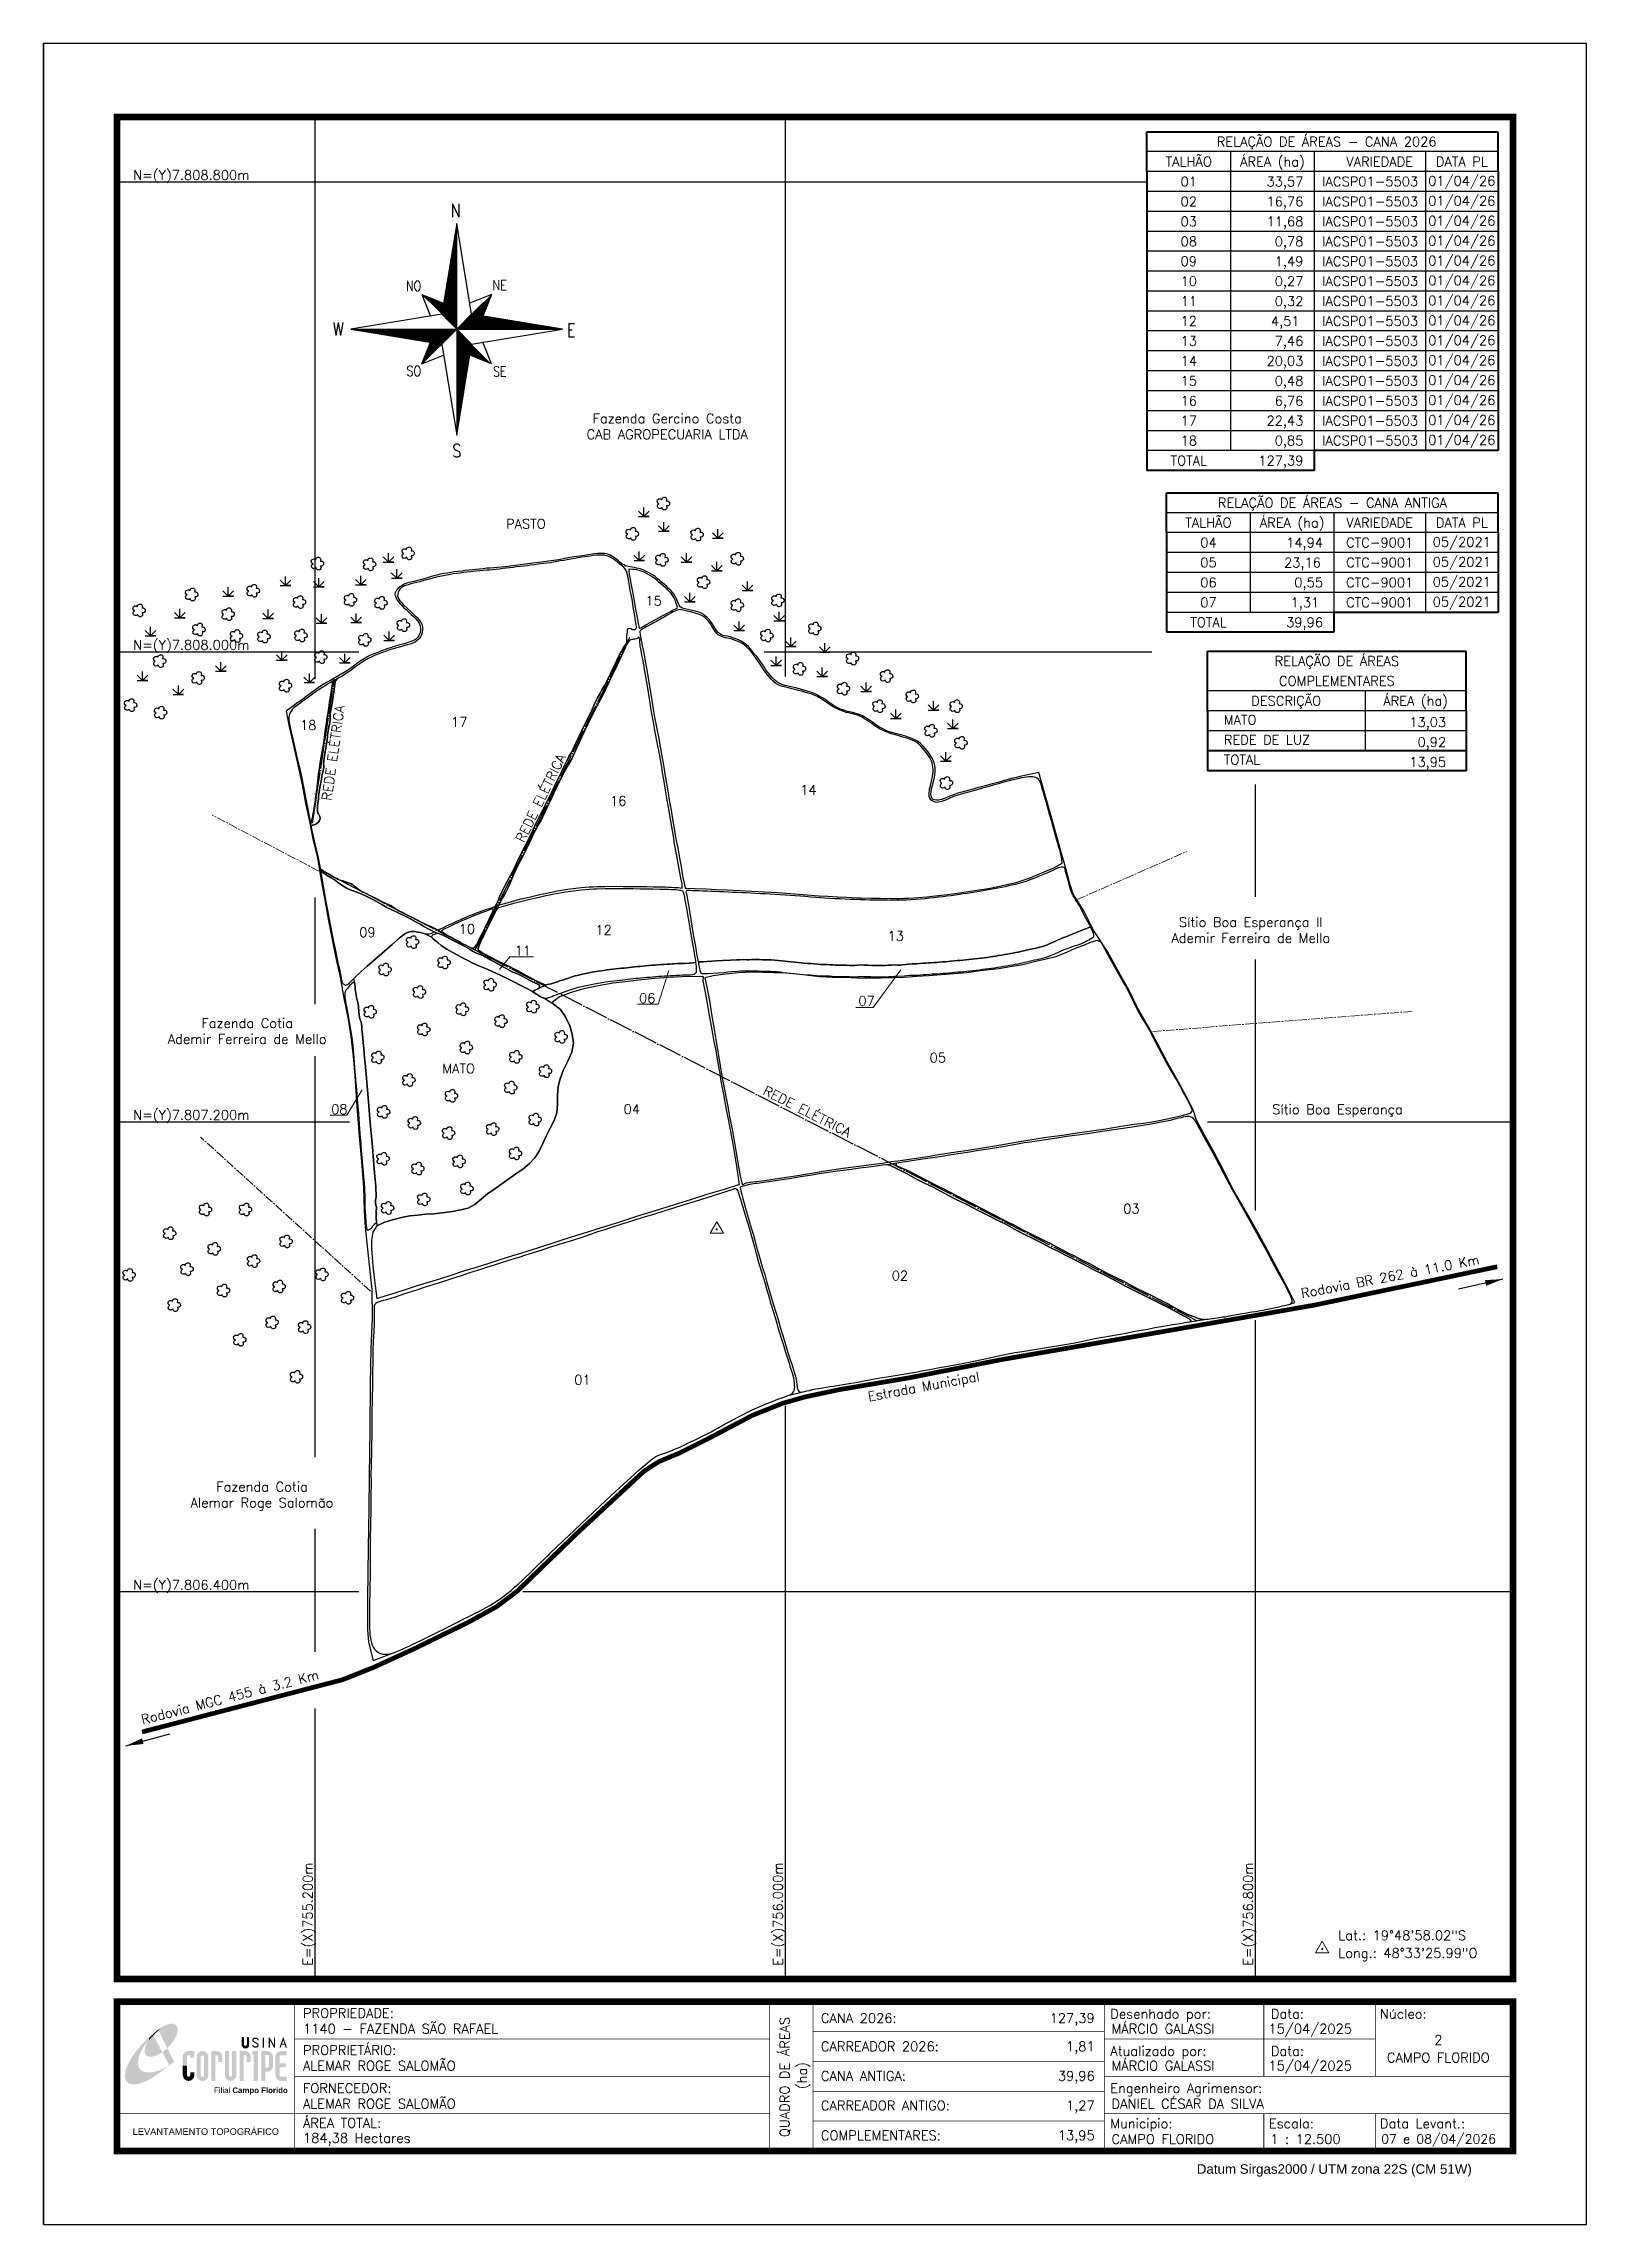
# Model space of a CAD drawing. Extents: x 754738 to 757363, y 7805323 to 7809035.
import ezdxf
from ezdxf.enums import TextEntityAlignment as Align

# ---------------------------------------------------------------- set-up
doc = ezdxf.new("R2010")
doc.units = 0
doc.header["$MEASUREMENT"] = 0
for name, pattern in [('CENTER2', [1.125, 0.75, -0.125, 0.125, -0.125]), ('CONTINUO', [0]), ('LIN0', [0]), ('TAPUME', [47, 40, -3.5, 0, -3.5])]:
    doc.linetypes.add(name, pattern=pattern)
for name, color, linetype in [('0114001140', 1, 'Continuous'), ('0114001140001', 5, 'Continuous'), ('0114001140002', 5, 'Continuous'), ('0114001140003', 5, 'Continuous'), ('0114001140004', 5, 'Continuous'), ('0114001140005', 5, 'Continuous'), ('0114001140006', 5, 'Continuous'), ('0114001140007', 5, 'Continuous'), ('0114001140008', 5, 'Continuous'), ('0114001140009', 5, 'Continuous'), ('0114001140010', 5, 'Continuous'), ('0114001140011', 5, 'Continuous'), ('0114001140012', 5, 'Continuous'), ('0114001140013', 5, 'Continuous'), ('0114001140014', 5, 'Continuous'), ('0114001140015', 5, 'Continuous'), ('0114001140016', 5, 'Continuous'), ('0114001140017', 5, 'Continuous'), ('0114001140018', 5, 'Continuous'), ('ESTRADA', 1, 'Continuous'), ('GRADE', 8, 'Continuous'), ('MARGEM', 7, 'CONTINUO'), ('MATO', 3, 'Continuous'), ('QUADRO_DE_AREAS_CANA_2026', 7, 'Continuous'), ('QUADRO_DE_AREAS_CANA_ANTIGA', 7, 'Continuous'), ('QUADRO_DE_AREAS_COMPLEMENTARES', 7, 'Continuous'), ('REDE-DE-LUZ', 6, 'Continuous'), ('SETA_NORTE', 3, 'Continuous'), ('SIMBOLO ARVORE', 118, 'Continuous'), ('SIMBOLO BREJO', 118, 'Continuous'), ('TEXTO', 7, 'Continuous'), ('TEXTO CONFRONTANTES', 7, 'Continuous')]:
    doc.layers.add(name, color=color, linetype=linetype)
doc.layers.add('TEXTO_DIVERSOS', color=7, linetype='Continuous', lineweight=5)
doc.styles.add('ARIAL', font='arial.ttf')
doc.styles.add('GRADEUTM', font='romans.shx', dxfattribs={"height": 20})
doc.styles.add('marcelo', font='arial.ttf')
doc.styles.add('ROMANS', font='romans')
doc.styles.add('SIMPLEX', font='simplex', dxfattribs={"height": 0.2})
doc.styles.get("Standard").update_dxf_attribs({"font": 'arial.ttf'})
doc.dimstyles.new('ISO-25', dxfattribs={"dimtxt": 2.5, "dimasz": 2.5, "dimexe": 1.25, "dimexo": 0.625, "dimtad": 1, "dimtxsty": 'Standard', "dimcen": 2.5, "dimadec": 0, "dimazin": 0, "dimtfac": 1, "dimtmove": 0, "dimatfit": 3, "dimfxl": 0, "dimarcsym": 0})

msp = doc.modelspace()

# ---------------------------------------------------------------- texts
at = {"layer": 'GRADE', "style": 'GRADEUTM'}
for s, p in [('N=(Y)7.808.800m', (755088.1, 7808811.6)), ('N=(Y)7.808.000m', (755088.1, 7808011.6)), ('N=(Y)7.807.200m', (755088.1, 7807211.6)), ('N=(Y)7.806.400m', (755088.1, 7806411.6))]:
    msp.add_text(s, height=16.25, dxfattribs=at).set_placement(p, align=Align.MIDDLE_RIGHT)
for s, p in [('E=(X)755.200m', (755187.2, 7805939)), ('E=(X)756.000m', (755987.2, 7805939)), ('E=(X)756.800m', (756787.2, 7805939))]:
    msp.add_text(s, height=16.25, rotation=90, dxfattribs=at).set_placement(p, align=Align.MIDDLE_RIGHT)
at = {"layer": 'MARGEM', "color": 7, "linetype": 'Continuous', "lineweight": 9}
for s, style, p in [('PROPRIEDADE:', 'SIMPLEX', (755179.1, 7805690.6)), ('Desenhado por:', 'SIMPLEX', (756552.7, 7805689.3)), ('Data:', 'SIMPLEX', (756826, 7805689.3)), ('Núcleo:', 'SIMPLEX', (757011.6, 7805689.3)), ('PROPRIETÁRIO:', 'SIMPLEX', (755179.1, 7805627.6)), ('Atualizado por:', 'SIMPLEX', (756552.7, 7805626)), ('Data:', 'SIMPLEX', (756826, 7805626)), ('FORNECEDOR:', 'SIMPLEX', (755179.1, 7805562.8)), ('Engenheiro Agrimensor:', 'SIMPLEX', (756552.7, 7805562.8)), ('ÁREA TOTAL:', 'SIMPLEX', (755179.1, 7805503.6)), ('Municipio:', 'SIMPLEX', (756552.7, 7805502.6)), ('Escala:', 'SIMPLEX', (756822.7, 7805502.6)), ('Data Levant.:', 'SIMPLEX', (757011.6, 7805502.6)), ('Datum Sirgas2000 / UTM zona 22S (CM 51W)', 'marcelo', (756699.9, 7805425.2))]:
    msp.add_text(s, height=16.25, dxfattribs=dict(at, style=style)).set_placement(p, align=Align.TOP_LEFT)
at = {"layer": 'MARGEM', "color": 7, "linetype": 'Continuous', "style": 'SIMPLEX'}
for s, height, p in [('CANA 2026:', 16.25, (756060.3, 7805682.1)), ('1140 - FAZENDA SÃO RAFAEL', 16.25, (755179.1, 7805664)), ('MÁRCIO GALASSI', 16.25, (756554.8, 7805664)), ('15/04/2025', 16.25, (756821.9, 7805664)), ('CARREADOR 2026:', 16.25, (756060.3, 7805634)), ('MÁRCIO GALASSI', 16.25, (756554.8, 7805601.1)), ('ALEMAR ROGE SALOMÃO', 16.25, (755179.1, 7805601.1)), ('CANA ANTIGA:', 16.25, (756060.3, 7805583.6)), ('15/04/2025', 16.25, (756821.9, 7805601.1)), ('ALEMAR ROGE SALOMÃO', 16.25, (755179.1, 7805536.3)), ('CARREADOR ANTIGO:', 16.25, (756060.3, 7805533.3)), ('DANIEL CÉSAR DA SILVA', 16.25, (756554.8, 7805536.3)), ('184,38 Hectares', 16.25, (755179.1, 7805478)), ('COMPLEMENTARES:', 16.25, (756060.3, 7805482.5)), ('CAMPO FLORIDO', 16.25, (756554.8, 7805476.1)), ('1 : 12.500', 16.25, (756824.9, 7805476.1)), ('07 e 08/04/2026', 15.5, (757013.7, 7805476.1))]:
    msp.add_text(s, height=height, dxfattribs=at).set_placement(p, align=Align.TOP_LEFT)
for s, p in [('127,39', (756526.2, 7805682.1)), ('1,81', (756526.2, 7805634)), ('39,96', (756526.2, 7805583.6)), ('1,27', (756526.2, 7805533.3)), ('13,95', (756526.2, 7805482.5))]:
    msp.add_text(s, height=16.25, dxfattribs=at).set_placement(p, align=Align.TOP_RIGHT)
for s, p in [('QUADRO DE ÁREAS', (755998.7, 7805573.7)), ('(ha)', (756028.3, 7805576.2))]:
    msp.add_text(s, height=16.25, rotation=90, dxfattribs=at).set_placement(p, align=Align.MIDDLE_CENTER)
for s, height, p in [('2', 16.2, (757110.9, 7805636.8)), ('CAMPO FLORIDO', 16.25, (757110.9, 7805606.8))]:
    msp.add_text(s, height=height, dxfattribs=at).set_placement(p, align=Align.MIDDLE_CENTER)
at = {"layer": 'MARGEM', "color": 7, "linetype": 'ByBlock'}
msp.add_text('LEVANTAMENTO TOPOGRÁFICO', height=11.25, dxfattribs=at).set_placement((755013.8, 7805480.8), align=Align.MIDDLE_CENTER)
at = {"layer": 'QUADRO_DE_AREAS_CANA_2026', "linetype": 'Continuous', "style": 'SIMPLEX'}
for s, p in [('RELAÇÃO DE ÁREAS - CANA 2026', (756920.9, 7808868.4)), ('TALHÃO', (756686.3, 7808834.4)), ('ÁREA (ha)', (756828.6, 7808834.4)), ('VARIEDADE', (757011.1, 7808834.4)), ('DATA PL', (757150.9, 7808834.4)), ('01', (756686.3, 7808800.5)), ('IACSP01-5503', (756995, 7808800.5)), ('01/04/26', (757150.8, 7808801.6)), ('02', (756686.3, 7808766.6)), ('IACSP01-5503', (756995, 7808766.6)), ('01/04/26', (757150.8, 7808767.7)), ('03', (756686.3, 7808732.7)), ('IACSP01-5503', (756995, 7808732.7)), ('01/04/26', (757150.8, 7808733.8)), ('08', (756686.3, 7808698.7)), ('IACSP01-5503', (756995, 7808698.7)), ('01/04/26', (757150.8, 7808699.8)), ('09', (756686.3, 7808664.8)), ('IACSP01-5503', (756995, 7808664.8)), ('01/04/26', (757150.8, 7808665.9)), ('10', (756686.3, 7808630.9)), ('IACSP01-5503', (756995, 7808630.9)), ('01/04/26', (757150.8, 7808632)), ('11', (756686.3, 7808597)), ('IACSP01-5503', (756995, 7808597)), ('01/04/26', (757150.8, 7808598.1)), ('12', (756686.3, 7808563)), ('IACSP01-5503', (756995, 7808563)), ('01/04/26', (757150.8, 7808564.1)), ('01/04/26', (757150.8, 7808530.2)), ('13', (756686.3, 7808529.1)), ('14', (756686.3, 7808495.2)), ('IACSP01-5503', (756995, 7808529.1)), ('IACSP01-5503', (756995, 7808495.2)), ('01/04/26', (757150.8, 7808496.3)), ('15', (756686.3, 7808461.3)), ('IACSP01-5503', (756995, 7808461.3)), ('01/04/26', (757150.8, 7808462.4)), ('16', (756686.3, 7808427.3)), ('IACSP01-5503', (756995, 7808427.3)), ('01/04/26', (757150.8, 7808428.4)), ('17', (756686.3, 7808393.4)), ('IACSP01-5503', (756995, 7808393.4)), ('01/04/26', (757150.8, 7808394.5)), ('18', (756686.3, 7808359.5)), ('IACSP01-5503', (756995, 7808359.5)), ('01/04/26', (757150.8, 7808360.6)), ('TOTAL', (756686.3, 7808325.5))]:
    msp.add_text(s, height=16.25, dxfattribs=at).set_placement(p, align=Align.MIDDLE_CENTER)
for s, p in [('33,57', (756881.3, 7808792.3)), ('16,76', (756881.3, 7808758.4)), ('11,68', (756881.3, 7808724.5)), ('0,78', (756881.3, 7808690.5)), ('1,49', (756881.3, 7808656.6)), ('0,27', (756881.3, 7808622.7)), ('0,32', (756881.3, 7808588.7)), ('4,51', (756874.8, 7808554.8)), ('20,03', (756881.3, 7808487)), ('7,46', (756881.3, 7808520.9)), ('0,48', (756881.3, 7808453)), ('6,76', (756881.3, 7808419.1)), ('22,43', (756881.3, 7808385.2)), ('0,85', (756881.3, 7808351.3)), ('127,39', (756881.3, 7808317.3))]:
    msp.add_text(s, height=16.25, dxfattribs=at).set_placement(p, align=Align.RIGHT)
at = {"layer": 'QUADRO_DE_AREAS_CANA_ANTIGA', "linetype": 'Continuous', "style": 'SIMPLEX'}
for s, p in [('RELAÇÃO DE ÁREAS - CANA ANTIGA', (756930.7, 7808253.7)), ('TALHÃO', (756719.8, 7808219.8)), ('ÁREA (ha)', (756862.1, 7808219.8)), ('VARIEDADE', (757011.1, 7808219.8)), ('DATA PL', (757150.9, 7808219.8)), ('04', (756719.8, 7808185.9)), ('CTC-9001', (757011.1, 7808185.9)), ('05/2021', (757150.8, 7808187)), ('05', (756719.8, 7808152)), ('CTC-9001', (757011.1, 7808152)), ('05/2021', (757150.8, 7808153.1)), ('05/2021', (757150.8, 7808119.1)), ('06', (756719.8, 7808118)), ('CTC-9001', (757011.1, 7808118)), ('05/2021', (757150.8, 7808085.2)), ('TOTAL', (756719.8, 7808050.2)), ('07', (756719.8, 7808084.1)), ('CTC-9001', (757011.1, 7808084.1))]:
    msp.add_text(s, height=16.25, dxfattribs=at).set_placement(p, align=Align.MIDDLE_CENTER)
for s, p in [('14,94', (756914.7, 7808177.7)), ('23,16', (756911.1, 7808143.7)), ('0,55', (756914.7, 7808109.8)), ('39,96', (756914.7, 7808042)), ('1,31', (756908.2, 7808075.9))]:
    msp.add_text(s, height=16.25, dxfattribs=at).set_placement(p, align=Align.RIGHT)
at = {"layer": 'QUADRO_DE_AREAS_COMPLEMENTARES', "linetype": 'Continuous', "style": 'SIMPLEX'}
for s, p in [('RELAÇÃO DE ÁREAS', (756938.3, 7807984.2)), ('COMPLEMENTARES', (756938.3, 7807950.3)), ('DESCRIÇÃO', (756852.1, 7807916.4)), ('ÁREA (ha)', (757072.3, 7807916.4))]:
    msp.add_text(s, height=16.25, dxfattribs=at).set_placement(p, align=Align.MIDDLE_CENTER)
for s, p in [('MATO', (756745.9, 7807884.1)), ('REDE DE LUZ', (756745.9, 7807850.2)), ('TOTAL', (756745.9, 7807816.3))]:
    msp.add_text(s, height=16.25, dxfattribs=at).set_placement(p, align=Align.MIDDLE_LEFT)
for s, p in [('13,03', (757124.2, 7807872.1)), ('0,92', (757124.2, 7807838.1)), ('13,95', (757124.2, 7807804.2))]:
    msp.add_text(s, height=16.25, dxfattribs=at).set_placement(p, align=Align.RIGHT)
at = {"layer": 'TEXTO', "linetype": 'Continuous', "style": 'SIMPLEX'}
for s, p in [('15', (755761.8, 7808078.6, -579.3)), ('18', (755173.9, 7807867.1, -579.3)), ('17', (755431.2, 7807872.3, -579.3)), ('14', (756025.1, 7807756.6, -579.3)), ('16', (755701.5, 7807738, -579.3)), ('10', (755444.1, 7807520, -579.3)), ('09', (755274.8, 7807514.3, -579.3)), ('11', (755539.1, 7807483.2, -579.3)), ('12', (755676.8, 7807518.3, -579.3)), ('13', (756173.8, 7807507.9, -579.3)), ('06', (755750.9, 7807402, -579.3)), ('07', (756124.2, 7807397.5, -579.3)), ('05', (756245.4, 7807300.9, -579.3)), ('08', (755227, 7807213, -579.3)), ('04', (755724.7, 7807213.3, -579.3)), ('03', (756574.8, 7807043.8, -579.3)), ('02', (756180.9, 7806929.8, -579.3)), ('01', (755640.7, 7806752.6, -579.3))]:
    msp.add_text(s, height=16.25, dxfattribs=at).set_placement(p)
at = {"layer": 'TEXTO', "linetype": 'ByBlock', "style": 'SIMPLEX'}
for s, p in [('Lat.: 19°48\'58.02"S', (756940.7, 7805806.8, 821)), ('Long.: 48°33\'25.99"O', (756940.7, 7805776.6, 821))]:
    msp.add_text(s, height=16.25, dxfattribs=at).set_placement(p)
at = {"layer": 'TEXTO CONFRONTANTES', "linetype": 'Continuous', "char_height": 16.25, "attachment_point": 5, "style": 'SIMPLEX'}
for s, insert, width in [('Fazenda Gercino Costa\\PCAB AGROPECUARIA LTDA', (755798.9, 7808383.6, -579.3), 480.301), ('Sítio Boa Esperança II\\PAdemir Ferreira de Mello', (756791.8, 7807526.2, -579.3), 542.882), ('Fazenda Cotia\\PAdemir Ferreira de Mello', (755084.2, 7807354.2, -579.3), 403.428), ('Sítio Boa Esperança', (756939.4, 7807218.4, -579.3), 542.882), ('Fazenda Cotia\\PAlemar Roge Salomão', (755109.4, 7806562.3, -579.3), 403.428)]:
    msp.add_mtext(s, dxfattribs=dict(at, insert=insert, width=width))
at = {"layer": 'TEXTO_DIVERSOS', "linetype": 'Continuous', "style": 'SIMPLEX'}
for s, p in [('PASTO', (755524.6, 7808209.7, -579.3)), ('MATO', (755416, 7807282.4, -579.3))]:
    msp.add_text(s, height=16.25, dxfattribs=at).set_placement(p)
for s, rotation, p in [('REDE ELÉTRICA', 81.986, (755227.1, 7807745.6, -579.3)), ('REDE ELÉTRICA', 63.9503, (755554.9, 7807674, -579.3)), ('REDE ELÉTRICA', 332.9475, (755960.4, 7807247.5, -579.3)), ('Rodovia BR 262 à 11.0 Km', 10.9114, (756879, 7806899.5, -639.6)), ('Estrada Municipal', 10.5361, (756142.2, 7806723.8, -639.6)), ('Rodovia MGC 455 à 3.2 Km', 14.4472, (754906.1, 7806173.8, -639.6))]:
    msp.add_text(s, height=16.25, rotation=rotation, dxfattribs=at).set_placement(p)

# ---------------------------------------------------------------- blocks, each defined once
blk = doc.blocks.new('A$C309442C0')
at = {"layer": 'SETA_NORTE', "linetype": 'Continuous'}
h = blk.add_hatch(dxfattribs=at)
h.set_pattern_fill('ANSI31', color=256, scale=0.1375, angle=-90, style=0)
h.set_pattern_definition([(315, (-215853.3434, 13873.16845), (0.3086963042, 0.3086963042), [])])
h.paths.add_polyline_path([(73.5, 97.4), (74.7, 104.9), (60, 110.8)])
h = blk.add_hatch(dxfattribs=at)
h.set_pattern_fill('ANSI31', color=256, scale=0.1375, angle=180, style=0)
h.set_pattern_definition([(225, (13869.59828, 216024.21475), (0.3086963042, -0.3086963042), [])])
h.paths.add_polyline_path([(93.8, 97.4), (101.4, 96.2), (107.3, 110.8)])
h = blk.add_hatch(dxfattribs=at)
h.set_pattern_fill('ANSI31', color=256, scale=0.1375, style=0)
h.set_pattern_definition([(45, (-13702.2971, -215849.77324), (-0.3086963042, 0.3086963042), [])])
h.paths.add_polyline_path([(73.5, 77), (65.9, 78.3), (60, 63.6)])
h = blk.add_hatch(dxfattribs=at)
h.set_pattern_fill('ANSI31', color=256, scale=0.1375, angle=90, style=0)
h.set_pattern_definition([(135, (216020.6446, -13698.72693), (-0.3086963042, -0.3086963042), [])])
h.paths.add_polyline_path([(93.8, 77), (92.6, 69.5), (107.3, 63.6)])
for p, q in [((81.6, 146.8), (83.7, 148.9)), ((81.7, 147.6), (83.7, 149.5)), ((81.8, 148.3), (83.7, 150.1)), ((82, 149.1), (83.7, 150.8)), ((82.1, 149.9), (83.7, 151.4)), ((82.2, 150.6), (83.7, 152.1)), ((82.3, 151.4), (83.7, 152.7)), ((82.5, 152.2), (83.7, 153.3)), ((82.6, 152.9), (83.7, 154)), ((82.7, 153.7), (83.7, 154.6)), ((82.9, 154.4), (83.7, 155.2)), ((83, 155.2), (83.7, 155.9)), ((83.1, 156), (83.7, 156.5)), ((83.2, 156.7), (83.7, 157.2)), ((83.4, 157.5), (83.7, 157.8)), ((83.5, 158.3), (83.7, 158.4)), ((83.6, 159), (83.7, 159.1)), ((78.7, 129.3), (83.7, 134.2)), ((78.8, 130), (83.7, 134.9)), ((79, 130.8), (83.7, 135.5)), ((79.1, 131.6), (83.7, 136.1)), ((79.2, 132.3), (83.7, 136.8)), ((79.3, 133.1), (83.7, 137.4)), ((79.5, 133.8), (83.7, 138)), ((79.6, 134.6), (83.7, 138.7)), ((79.7, 135.4), (83.7, 139.3)), ((79.8, 136.1), (83.7, 140)), ((80, 136.9), (83.7, 140.6)), ((80.1, 137.7), (83.7, 141.2)), ((80.2, 138.4), (83.7, 141.9)), ((80.3, 139.2), (83.7, 142.5)), ((80.5, 139.9), (83.7, 143.1)), ((80.6, 140.7), (83.7, 143.8)), ((80.7, 141.5), (83.7, 144.4)), ((80.8, 142.2), (83.7, 145)), ((81, 143), (83.7, 145.7)), ((81.1, 143.8), (83.7, 146.3)), ((81.2, 144.5), (83.7, 147)), ((81.3, 145.3), (83.7, 147.6)), ((81.5, 146.1), (83.7, 148.2)), ((75.7, 111), (83.7, 118.9)), ((75.8, 111.7), (83.7, 119.6)), ((75.9, 112.5), (83.7, 120.2)), ((76.1, 113.3), (83.7, 120.8)), ((76.2, 114), (83.7, 121.5)), ((76.3, 114.8), (83.7, 122.1)), ((76.4, 115.5), (83.7, 122.8)), ((76.6, 116.3), (83.7, 123.4)), ((76.7, 117.1), (83.7, 124)), ((76.8, 117.8), (83.7, 124.7)), ((76.9, 118.6), (83.7, 125.3)), ((77.1, 119.4), (83.7, 125.9)), ((77.2, 120.1), (83.7, 126.6)), ((77.3, 120.9), (83.7, 127.2)), ((77.4, 121.6), (83.7, 127.8)), ((77.6, 122.4), (83.7, 128.5)), ((77.7, 123.2), (83.7, 129.1)), ((77.8, 123.9), (83.7, 129.8)), ((78, 124.7), (83.7, 130.4)), ((78.1, 125.5), (83.7, 131)), ((78.2, 126.2), (83.7, 131.7)), ((78.3, 127), (83.7, 132.3)), ((78.5, 127.7), (83.7, 132.9)), ((78.6, 128.5), (83.7, 133.6)), ((60, 110.8), (74.7, 104.9)), ((60, 110.8), (65.9, 96.2)), ((73.5, 97.3), (83.7, 107.5)), ((73.6, 98), (83.7, 108.1)), ((73.7, 98.8), (83.7, 108.7)), ((73.8, 99.5), (83.7, 109.4)), ((73.8, 97), (83.7, 106.8)), ((73.9, 100.3), (83.7, 110)), ((74.1, 101.1), (83.7, 110.6)), ((74.2, 101.8), (83.7, 111.3)), ((74.2, 96.7), (83.7, 106.2)), ((74.3, 102.6), (83.7, 111.9)), ((74.4, 103.3), (83.7, 112.6)), ((74.5, 96.4), (83.7, 105.6)), ((74.6, 104.1), (83.7, 113.2)), ((74.7, 104.9), (83.7, 113.8)), ((74.8, 105.6), (83.7, 114.5)), ((74.8, 96.1), (83.7, 104.9)), ((74.9, 106.4), (83.7, 115.1)), ((75.1, 107.2), (83.7, 115.7)), ((75.1, 95.7), (83.7, 104.3)), ((75.2, 107.9), (83.7, 116.4)), ((75.3, 108.7), (83.7, 117)), ((75.4, 109.4), (83.7, 117.7)), ((75.6, 110.2), (83.7, 118.3)), ((107.3, 110.8), (92.6, 104.9)), ((107.3, 110.8), (101.4, 96.2)), ((75.4, 95.4), (83.7, 103.6)), ((75.8, 95.1), (83.7, 103)), ((76.1, 94.8), (83.7, 102.4)), ((76.4, 94.5), (83.7, 101.7)), ((76.7, 94.2), (83.7, 101.1)), ((77, 93.8), (83.7, 100.5)), ((77.4, 93.5), (83.7, 99.8)), ((77.7, 93.2), (83.7, 99.2)), ((78, 92.9), (83.7, 98.5)), ((78.3, 92.6), (83.7, 97.9)), ((78.6, 92.2), (83.7, 97.3)), ((78.9, 91.9), (83.7, 96.6)), ((79.3, 91.6), (83.7, 96)), ((79.6, 91.3), (83.7, 95.4)), ((79.9, 91), (83.7, 94.7)), ((80.2, 90.7), (83.7, 94.1)), ((80.5, 90.3), (83.7, 93.4)), ((80.9, 90), (83.7, 92.8)), ((81.2, 89.7), (83.7, 92.2)), ((81.5, 89.4), (83.7, 91.5)), ((81.8, 89.1), (83.7, 90.9)), ((82.1, 88.7), (83.7, 90.3)), ((82.4, 88.4), (83.7, 89.6)), ((83.8, 87.2), (94, 97.4)), ((84.4, 87.2), (94.5, 97.3)), ((85.1, 87.2), (95.1, 97.2)), ((85.7, 87.2), (95.6, 97.1)), ((86.3, 87.2), (96.2, 97)), ((87, 87.2), (96.7, 96.9)), ((87.6, 87.2), (97.2, 96.9)), ((88.3, 87.2), (97.8, 96.8)), ((88.9, 87.2), (98.3, 96.7)), ((89.5, 87.2), (98.9, 96.6)), ((90.2, 87.2), (99.4, 96.5)), ((90.8, 87.2), (100, 96.4)), ((91.4, 87.2), (100.5, 96.3)), ((92.1, 87.2), (101.1, 96.2)), ((92.7, 87.2), (101.6, 96.1)), ((93.4, 87.2), (102.2, 96)), ((94, 87.2), (102.7, 96)), ((94.6, 87.2), (103.3, 95.9)), ((95.3, 87.2), (103.8, 95.8)), ((95.9, 87.2), (104.4, 95.7)), ((96.5, 87.2), (104.9, 95.6)), ((97.2, 87.2), (105.5, 95.5)), ((97.8, 87.2), (106, 95.4)), ((98.4, 87.2), (106.5, 95.3)), ((99.1, 87.2), (107.1, 95.2)), ((99.7, 87.2), (107.6, 95.1)), ((100.4, 87.2), (108.2, 95.1)), ((101, 87.2), (108.7, 95)), ((101.6, 87.2), (109.3, 94.9)), ((102.3, 87.2), (109.8, 94.8)), ((102.9, 87.2), (110.4, 94.7)), ((103.5, 87.2), (110.9, 94.6)), ((104.2, 87.2), (111.5, 94.5)), ((104.8, 87.2), (112, 94.4)), ((105.5, 87.2), (112.6, 94.3)), ((106.1, 87.2), (113.1, 94.2)), ((106.7, 87.2), (113.7, 94.1)), ((107.4, 87.2), (114.2, 94.1)), ((108, 87.2), (114.8, 94)), ((108.6, 87.2), (115.3, 93.9)), ((109.3, 87.2), (115.8, 93.8)), ((109.9, 87.2), (116.4, 93.7)), ((110.6, 87.2), (116.9, 93.6)), ((111.2, 87.2), (117.5, 93.5)), ((111.8, 87.2), (118, 93.4)), ((112.5, 87.2), (118.6, 93.3)), ((113.1, 87.2), (119.1, 93.2)), ((113.7, 87.2), (119.7, 93.2)), ((114.4, 87.2), (120.2, 93.1)), ((115, 87.2), (120.8, 93)), ((115.6, 87.2), (121.3, 92.9)), ((116.3, 87.2), (121.9, 92.8)), ((116.9, 87.2), (122.4, 92.7)), ((117.6, 87.2), (123, 92.6)), ((118.2, 87.2), (123.5, 92.5)), ((118.8, 87.2), (124, 92.4)), ((119.5, 87.2), (124.6, 92.3)), ((120.1, 87.2), (125.1, 92.3)), ((120.7, 87.2), (125.7, 92.2)), ((121.4, 87.2), (126.2, 92.1)), ((122, 87.2), (126.8, 92)), ((122.7, 87.2), (127.3, 91.9)), ((123.3, 87.2), (127.9, 91.8)), ((123.9, 87.2), (128.4, 91.7)), ((124.6, 87.2), (129, 91.6)), ((125.2, 87.2), (129.5, 91.5)), ((125.8, 87.2), (130.1, 91.4)), ((126.5, 87.2), (130.6, 91.4)), ((127.1, 87.2), (131.2, 91.3)), ((127.8, 87.2), (131.7, 91.2)), ((128.4, 87.2), (132.3, 91.1)), ((129, 87.2), (132.8, 91)), ((129.7, 87.2), (133.3, 90.9)), ((130.3, 87.2), (133.9, 90.8)), ((130.9, 87.2), (134.4, 90.7)), ((131.6, 87.2), (135, 90.6)), ((132.2, 87.2), (135.5, 90.5)), ((132.8, 87.2), (136.1, 90.5)), ((133.5, 87.2), (136.6, 90.4)), ((134.1, 87.2), (137.2, 90.3)), ((134.8, 87.2), (137.7, 90.2)), ((135.4, 87.2), (138.3, 90.1)), ((136, 87.2), (138.8, 90)), ((136.7, 87.2), (139.4, 89.9)), ((137.3, 87.2), (139.9, 89.8)), ((137.9, 87.2), (140.5, 89.7)), ((138.6, 87.2), (141, 89.6)), ((139.2, 87.2), (141.6, 89.6)), ((139.9, 87.2), (142.1, 89.5)), ((140.5, 87.2), (142.6, 89.4)), ((141.1, 87.2), (143.2, 89.3)), ((141.8, 87.2), (143.7, 89.2)), ((142.4, 87.2), (144.3, 89.1)), ((11.8, 87.2), (11.8, 87.2)), ((12.3, 87.1), (12.4, 87.2)), ((12.9, 87), (13.1, 87.2)), ((13.4, 86.9), (13.7, 87.2)), ((14, 86.8), (14.4, 87.2)), ((14.5, 86.7), (15, 87.2)), ((15.1, 86.6), (15.6, 87.2)), ((15.6, 86.6), (16.3, 87.2)), ((16.2, 86.5), (16.9, 87.2)), ((16.7, 86.4), (17.5, 87.2)), ((17.2, 86.3), (18.2, 87.2)), ((17.8, 86.2), (18.8, 87.2)), ((18.3, 86.1), (19.5, 87.2)), ((18.9, 86), (20.1, 87.2)), ((19.4, 85.9), (20.7, 87.2)), ((20, 85.8), (21.4, 87.2)), ((20.5, 85.7), (22, 87.2)), ((21.1, 85.7), (22.6, 87.2)), ((21.6, 85.6), (23.3, 87.2)), ((22.2, 85.5), (23.9, 87.2)), ((22.7, 85.4), (24.6, 87.2)), ((23.3, 85.3), (25.2, 87.2)), ((23.8, 85.2), (25.8, 87.2)), ((24.4, 85.1), (26.5, 87.2)), ((24.9, 85), (27.1, 87.2)), ((25.5, 84.9), (27.7, 87.2)), ((26, 84.8), (28.4, 87.2)), ((26.5, 84.8), (29, 87.2)), ((27.1, 84.7), (29.6, 87.2)), ((27.6, 84.6), (30.3, 87.2)), ((28.2, 84.5), (30.9, 87.2)), ((28.7, 84.4), (31.6, 87.2)), ((29.3, 84.3), (32.2, 87.2)), ((29.8, 84.2), (32.8, 87.2)), ((30.4, 84.1), (33.5, 87.2)), ((30.9, 84), (34.1, 87.2)), ((31.5, 83.9), (34.7, 87.2)), ((32, 83.9), (35.4, 87.2)), ((32.6, 83.8), (36, 87.2)), ((33.1, 83.7), (36.7, 87.2)), ((33.7, 83.6), (37.3, 87.2)), ((34.2, 83.5), (37.9, 87.2)), ((34.7, 83.4), (38.6, 87.2)), ((35.3, 83.3), (39.2, 87.2)), ((35.8, 83.2), (39.8, 87.2)), ((36.4, 83.1), (40.5, 87.2)), ((36.9, 83), (41.1, 87.2)), ((37.5, 83), (41.8, 87.2)), ((38, 82.9), (42.4, 87.2)), ((38.6, 82.8), (43, 87.2)), ((39.1, 82.7), (43.7, 87.2)), ((39.7, 82.6), (44.3, 87.2)), ((40.2, 82.5), (44.9, 87.2)), ((40.8, 82.4), (45.6, 87.2)), ((41.3, 82.3), (46.2, 87.2)), ((41.9, 82.2), (46.8, 87.2)), ((42.4, 82.1), (47.5, 87.2)), ((43, 82.1), (48.1, 87.2)), ((43.5, 82), (48.8, 87.2)), ((44, 81.9), (49.4, 87.2)), ((44.6, 81.8), (50, 87.2)), ((45.1, 81.7), (50.7, 87.2)), ((45.7, 81.6), (51.3, 87.2)), ((46.2, 81.5), (51.9, 87.2)), ((46.8, 81.4), (52.6, 87.2)), ((47.3, 81.3), (53.2, 87.2)), ((47.9, 81.2), (53.9, 87.2)), ((48.4, 81.2), (54.5, 87.2)), ((49, 81.1), (55.1, 87.2)), ((49.5, 81), (55.8, 87.2)), ((50.1, 80.9), (56.4, 87.2)), ((50.6, 80.8), (57, 87.2)), ((51.2, 80.7), (57.7, 87.2)), ((51.7, 80.6), (58.3, 87.2)), ((52.3, 80.5), (59, 87.2)), ((52.8, 80.4), (59.6, 87.2)), ((53.3, 80.3), (60.2, 87.2)), ((53.9, 80.3), (60.9, 87.2)), ((54.4, 80.2), (61.5, 87.2)), ((55, 80.1), (62.1, 87.2)), ((55.5, 80), (62.8, 87.2)), ((56.1, 79.9), (63.4, 87.2)), ((56.6, 79.8), (64, 87.2)), ((57.2, 79.7), (64.7, 87.2)), ((57.7, 79.6), (65.3, 87.2)), ((58.3, 79.5), (66, 87.2)), ((58.8, 79.4), (66.6, 87.2)), ((59.4, 79.4), (67.2, 87.2)), ((59.9, 79.3), (67.9, 87.2)), ((83.7, 87.2), (60, 63.6)), ((60, 63.6), (65.9, 78.3)), ((60.5, 79.2), (68.5, 87.2)), ((61, 79.1), (69.1, 87.2)), ((61.5, 79), (69.8, 87.2)), ((62.1, 78.9), (70.4, 87.2)), ((62.6, 78.8), (71.1, 87.2)), ((63.2, 78.7), (71.7, 87.2)), ((63.7, 78.6), (72.3, 87.2)), ((64.3, 78.5), (73, 87.2)), ((64.8, 78.4), (73.6, 87.2)), ((65.4, 78.4), (74.2, 87.2)), ((65.9, 78.3), (74.9, 87.2)), ((66.5, 78.2), (75.5, 87.2)), ((67, 78.1), (76.2, 87.2)), ((67.6, 78), (76.8, 87.2)), ((68.1, 77.9), (77.4, 87.2)), ((68.7, 77.8), (78.1, 87.2)), ((69.2, 77.7), (78.7, 87.2)), ((69.8, 77.6), (79.3, 87.2)), ((70.3, 77.5), (80, 87.2)), ((70.8, 77.5), (80.6, 87.2)), ((71.4, 77.4), (81.2, 87.2)), ((71.9, 77.3), (81.9, 87.2)), ((72.5, 77.2), (82.5, 87.2)), ((73, 77.1), (83.2, 87.2)), ((82.8, 88.1), (83.7, 89)), ((83.1, 87.8), (83.7, 88.4)), ((83.4, 87.5), (83.7, 87.7)), ((83.7, 87.1), (83.7, 87.1)), ((83.7, 86.4), (84, 86.8)), ((83.7, 85.8), (84.4, 86.5)), ((83.7, 85.2), (84.7, 86.2)), ((83.7, 84.5), (85, 85.9)), ((83.7, 83.9), (85.3, 85.6)), ((83.7, 83.3), (85.6, 85.2)), ((83.7, 82.6), (86, 84.9)), ((83.7, 82), (86.3, 84.6)), ((83.7, 81.3), (86.6, 84.3)), ((83.7, 80.7), (86.9, 84)), ((83.7, 80.1), (87.2, 83.6)), ((83.7, 79.4), (87.5, 83.3)), ((83.7, 78.8), (87.9, 83)), ((83.7, 78.2), (88.2, 82.7)), ((83.7, 77.5), (88.5, 82.4)), ((83.7, 76.9), (88.8, 82.1)), ((83.7, 76.2), (89.1, 81.7)), ((83.7, 75.6), (89.5, 81.4)), ((83.7, 75), (89.8, 81.1)), ((83.7, 74.3), (90.1, 80.8)), ((83.7, 73.7), (90.4, 80.5)), ((83.7, 73.1), (90.7, 80.1)), ((83.7, 72.4), (91, 79.8)), ((83.7, 71.8), (91.4, 79.5)), ((83.7, 71.2), (91.7, 79.2)), ((83.7, 70.5), (92, 78.9)), ((83.7, 69.9), (92.3, 78.5)), ((83.7, 69.2), (92.6, 78.2)), ((83.7, 68.6), (93, 77.9)), ((83.7, 68), (93.3, 77.6)), ((83.7, 67.3), (93.6, 77.3)), ((83.7, 66.7), (93.8, 76.9)), ((83.7, 66.1), (93.7, 76.1)), ((83.7, 65.4), (93.6, 75.3)), ((83.7, 64.8), (93.4, 74.6)), ((107.3, 63.6), (101.4, 78.3)), ((143, 87.2), (144.8, 89)), ((143.7, 87.2), (145.4, 88.9)), ((144.3, 87.2), (145.9, 88.8)), ((144.9, 87.2), (146.5, 88.7)), ((145.6, 87.2), (147, 88.7)), ((146.2, 87.2), (147.6, 88.6)), ((146.9, 87.2), (148.1, 88.5)), ((147.5, 87.2), (148.7, 88.4)), ((148.1, 87.2), (149.2, 88.3)), ((148.8, 87.2), (149.8, 88.2)), ((149.4, 87.2), (150.3, 88.1)), ((150, 87.2), (150.8, 88)), ((150.7, 87.2), (151.4, 87.9)), ((151.3, 87.2), (151.9, 87.8)), ((152, 87.2), (152.5, 87.8)), ((152.6, 87.2), (153, 87.7)), ((153.2, 87.2), (153.6, 87.6)), ((153.9, 87.2), (154.1, 87.5)), ((154.5, 87.2), (154.7, 87.4)), ((155.1, 87.2), (155.2, 87.3)), ((60, 63.6), (74.7, 69.5)), ((83.7, 64.1), (93.3, 73.8)), ((83.7, 63.5), (93.2, 73)), ((83.7, 62.9), (93.1, 72.3)), ((83.7, 62.2), (92.9, 71.5)), ((83.7, 61.6), (92.8, 70.8)), ((83.7, 61), (92.7, 70)), ((83.7, 60.3), (92.6, 69.2)), ((83.7, 59.7), (92.4, 68.5)), ((83.7, 59), (92.3, 67.7)), ((83.7, 58.4), (92.2, 66.9)), ((83.7, 57.8), (92.1, 66.2)), ((83.7, 57.1), (91.9, 65.4)), ((83.7, 56.5), (91.8, 64.7)), ((83.7, 55.9), (91.7, 63.9)), ((83.7, 55.2), (91.6, 63.1)), ((83.7, 54.6), (91.4, 62.4)), ((83.7, 54), (91.3, 61.6)), ((83.7, 53.3), (91.2, 60.8)), ((83.7, 52.7), (91.1, 60.1)), ((107.3, 63.6), (92.6, 69.5)), ((83.7, 52), (90.9, 59.3)), ((83.7, 51.4), (90.8, 58.6)), ((83.7, 50.8), (90.7, 57.8)), ((83.7, 50.1), (90.5, 57)), ((83.7, 49.5), (90.4, 56.3)), ((83.7, 48.9), (90.3, 55.5)), ((83.7, 48.2), (90.2, 54.7)), ((83.7, 47.6), (90, 54)), ((83.7, 46.9), (89.9, 53.2)), ((83.7, 46.3), (89.8, 52.5)), ((83.7, 45.7), (89.7, 51.7)), ((83.7, 45), (89.5, 50.9)), ((83.7, 44.4), (89.4, 50.2)), ((83.7, 43.8), (89.3, 49.4)), ((83.7, 43.1), (89.2, 48.6)), ((83.7, 42.5), (89, 47.9)), ((83.7, 41.8), (88.9, 47.1)), ((83.7, 41.2), (88.8, 46.3)), ((83.7, 40.6), (88.7, 45.6)), ((83.7, 39.9), (88.5, 44.8)), ((83.7, 39.3), (88.4, 44.1)), ((83.7, 38.7), (88.3, 43.3)), ((83.7, 38), (88.2, 42.5)), ((83.7, 37.4), (88, 41.8)), ((83.7, 36.8), (87.9, 41)), ((83.7, 36.1), (87.8, 40.2)), ((83.7, 35.5), (87.7, 39.5)), ((83.7, 34.8), (87.5, 38.7)), ((83.7, 34.2), (87.4, 38)), ((83.7, 33.6), (87.3, 37.2)), ((83.7, 32.9), (87.2, 36.4)), ((83.7, 32.3), (87, 35.7)), ((83.7, 31.7), (86.9, 34.9)), ((83.7, 31), (86.8, 34.1)), ((83.7, 30.4), (86.7, 33.4)), ((83.7, 29.7), (86.5, 32.6)), ((83.7, 29.1), (86.4, 31.9)), ((83.7, 28.5), (86.3, 31.1)), ((83.7, 27.8), (86.2, 30.3)), ((83.7, 27.2), (86, 29.6)), ((83.7, 26.6), (85.9, 28.8)), ((83.7, 25.9), (85.8, 28)), ((83.7, 25.3), (85.6, 27.3)), ((83.7, 24.6), (85.5, 26.5)), ((83.7, 24), (85.4, 25.8)), ((83.7, 23.4), (85.3, 25)), ((83.7, 22.7), (85.1, 24.2)), ((83.7, 22.1), (85, 23.5)), ((83.7, 21.5), (84.9, 22.7)), ((83.7, 20.8), (84.8, 21.9)), ((83.7, 20.2), (84.6, 21.2)), ((83.7, 19.6), (84.5, 20.4)), ((83.7, 18.9), (84.4, 19.7)), ((83.7, 18.3), (84.3, 18.9)), ((83.7, 17.6), (84.1, 18.1)), ((83.7, 17), (84, 17.4)), ((83.7, 16.4), (83.9, 16.6)), ((83.7, 15.7), (83.8, 15.8))]:
    blk.add_line(p, q, dxfattribs=at)
blk.add_lwpolyline([(93.8, 77), (155.7, 87.2), (93.8, 97.4), (83.7, 159.3), (73.5, 97.4), (11.6, 87.2), (73.5, 77), (83.7, 15.1)], close=True, dxfattribs=at)
for points in [[(83.7, 87.2), (83.7, 159.3)], [(83.7, 87.2), (73.5, 97.4)], [(83.7, 87.2), (93.8, 97.4)], [(11.6, 87.2), (155.7, 87.2)], [(83.7, 87.2), (73.5, 77)], [(83.7, 87.2), (93.8, 77)], [(83.7, 87.2), (83.7, 15.1)]]:
    blk.add_lwpolyline(points, dxfattribs=at)
at = {"layer": 'SETA_NORTE', "color": 7, "lineweight": 30, "style": 'ROMANS', "width": 0.8}
for s, height, p in [('N ', 8.94, (79.5, 163.6)), ('NO', 6.88, (49.1, 113.2)), ('NE', 6.87, (108, 113.7)), ('W', 8.94, (-0.7, 82.9)), ('E', 8.94, (158.6, 82.1)), ('SO', 6.88, (49.5, 55.3)), ('SE', 6.87, (108.3, 55)), ('S', 8.94, (80.6, 0))]:
    blk.add_text(s, height=height, dxfattribs=at).set_placement(p)
blk = doc.blocks.new('A$C78F83FB3')
at = {"layer": 'MARGEM'}
h = blk.add_hatch(color=20, dxfattribs=at)
edge = h.paths.add_edge_path()
edge.add_ellipse((19.49, 23.77), major_axis=(-6.68, -6.67), ratio=0.469426, start_angle=292.73277, end_angle=601.25787)
edge.add_ellipse((22.83, 22.05), major_axis=(12.64, 11.29), ratio=0.457614, start_angle=79.90686, end_angle=107.91393)
edge = h.paths.add_edge_path()
edge.add_ellipse((18.28, 18.7), major_axis=(13.95, 13.59), ratio=0.386848, start_angle=63.96117, end_angle=264.59932)
edge.add_ellipse((22.83, 22.05), major_axis=(12.64, 11.29), ratio=0.457614, start_angle=107.91393, end_angle=245.11815, ccw=False)
edge.add_ellipse((19.49, 23.77), major_axis=(-6.68, -6.67), ratio=0.469426, start_angle=241.25787, end_angle=292.73277, ccw=False)
for color, points in [(20, [(15.46, 26.12), (14.17, 24.81), (14.06, 24.24), (14.39, 23.97), (14.67, 24.54), (19.47, 29.32), (18.48, 28.66), (17.31, 27.78)]), (7, [(58.42, 24.9), (57.9, 24.9), (57.9, 21.73, -0.414214), (57.15, 20.98), (56.84, 20.98, -0.414214), (56.09, 21.73), (56.09, 24.9), (55.57, 24.9), (55.57, 21.73, 0.414214), (56.84, 20.46), (57.15, 20.46, 0.414214), (58.42, 21.73)]), (7, [(61.7, 24.9), (61.23, 24.9, 0.396318), (60.04, 23.78), (60.04, 23.72, 0.151912), (60.39, 22.97), (60.46, 22.92), (62.18, 22), (62.85, 21.83, 0.12407), (62.51, 22.42), (60.75, 23.36, -0.13192), (60.56, 23.77, -0.385578), (61.23, 24.37), (61.7, 24.37, -0.414214), (62.37, 23.7), (62.89, 23.7, 0.414214)]), (7, [(62.37, 23.7), (62.89, 23.7, 0.414214), (61.7, 24.9), (61.23, 24.9, 0.396318), (60.04, 23.78), (60.04, 23.72, 0.151912), (60.39, 22.97), (60.46, 22.92), (62.18, 22), (62.18, 22, -0.131921), (62.37, 21.59, -0.385578), (61.7, 20.98), (61.23, 20.98, -0.414214), (60.56, 21.65), (60.04, 21.65, 0.414214), (61.23, 20.46), (61.7, 20.46, 0.402546), (62.89, 21.61, 0.165292), (62.51, 22.42), (60.75, 23.36, -0.13192), (60.56, 23.77, -0.385578), (61.23, 24.37), (61.7, 24.37, -0.414214)]), (7, [(30.97, 12.46), (29.13, 12.46), (29.13, 8.21, 1), (34.29, 8.21), (34.29, 9.41), (32.45, 9.41), (32.45, 8.21, -1), (30.97, 8.21)])]:
    blk.add_hatch(color=color, dxfattribs=at).paths.add_polyline_path(points)
h = blk.add_hatch(color=7, dxfattribs=at)
h.paths.add_polyline_path([(65.24, 24.9), (64.72, 24.9), (64.72, 20.46), (65.24, 20.46)])
h.paths.add_polyline_path([(67.38, 20.46), (67.9, 20.46), (67.9, 23.74), (69.74, 20.46), (70.23, 20.46), (70.23, 24.9), (69.71, 24.9), (69.71, 21.58), (67.85, 24.9), (67.38, 24.9)])
h.paths.add_polyline_path([(72.17, 20.46), (72.72, 20.46), (73.14, 21.73), (74.49, 21.73), (74.9, 20.46), (75.45, 20.46), (74, 24.9), (73.62, 24.9)])
h.paths.add_polyline_path([(73.81, 23.8), (74.32, 22.25), (73.31, 22.25)], flags=16)
h = blk.add_hatch(color=7, dxfattribs=at)
h.paths.add_polyline_path([(31.71, 18.93, 0.414214), (29.13, 16.35), (29.13, 12.46), (30.97, 12.46), (30.97, 16.35, -0.414214), (31.71, 17.09), (32.45, 17.09), (32.45, 16.02), (34.29, 16.02), (34.29, 18.93)])
h.paths.add_polyline_path([(44.15, 17.09, -0.414214), (44.89, 16.35), (44.89, 14.1), (46.72, 14.1), (46.72, 16.17, 0.433937), (44.15, 18.93), (41.77, 18.93), (41.77, 12.46), (43.61, 12.46), (43.61, 17.09)])
h.paths.add_polyline_path([(43.61, 12.46), (41.77, 12.46), (41.77, 5.62), (43.61, 5.62)])
h.paths.add_polyline_path([(47.92, 12.46), (49.75, 12.46), (49.75, 18.93), (47.92, 18.93)])
h.paths.add_polyline_path([(52.91, 18.93), (51.08, 18.93), (51.08, 12.46), (52.91, 12.46)])
h.paths.add_polyline_path([(51.08, 8.12, -1), (49.75, 8.12), (49.75, 12.46), (47.92, 12.46), (47.92, 8.12, 1), (52.91, 8.12), (52.91, 12.46), (51.08, 12.46)])
h.paths.add_polyline_path([(54.41, 12.46), (56.25, 12.46), (56.25, 17.09), (56.79, 17.09, -0.414214), (57.53, 16.35), (57.53, 14.1), (59.36, 14.1), (59.36, 16.17, 0.433937), (56.79, 18.93), (54.41, 18.93)])
h.paths.add_polyline_path([(56.25, 12.46), (54.41, 12.46), (54.41, 5.62), (56.25, 5.62)])
h.paths.add_polyline_path([(60.73, 12.46), (62.58, 12.46), (62.58, 18.93), (60.02, 18.93), (60.02, 17.08), (60.73, 17.08)])
h.paths.add_polyline_path([(62.58, 12.46), (60.73, 12.46), (60.73, 5.62), (62.58, 5.62)])
h.paths.add_polyline_path([(64.06, 12.46), (65.82, 12.46), (65.82, 17.17), (66.66, 17.17, -0.450417), (67.48, 16.25), (67.48, 12.46), (69.24, 12.46, 0.002307), (69.24, 12.48, 0.005282), (69.23, 12.54, -0.000938), (69.23, 12.53), (69.23, 16.17, 0.433937), (66.66, 18.93), (64.06, 18.93)])
h.paths.add_polyline_path([(64.06, 5.62), (65.82, 5.62), (65.82, 9.77), (66.66, 9.77, 0.426056), (69.24, 12.46), (67.48, 12.46), (67.48, 12.45, -0.450417), (66.66, 11.53), (65.82, 11.53), (65.82, 12.46), (64.06, 12.46)])
h.paths.add_polyline_path([(70.37, 12.46), (74.87, 12.46), (74.87, 13.44), (72.21, 13.44), (72.21, 16.35, -0.414214), (72.95, 17.09), (75.38, 17.09), (75.38, 18.93), (72.95, 18.93, 0.414214), (70.37, 16.35)])
h.paths.add_polyline_path([(72.21, 11.62), (74.87, 11.62), (74.87, 12.46), (70.37, 12.46), (70.37, 8.21, 0.414214), (72.95, 5.62), (75.38, 5.62), (75.38, 7.47), (72.95, 7.47, -0.414214), (72.21, 8.21)])
h = blk.add_hatch(color=7, dxfattribs=at)
h.paths.add_polyline_path([(35.29, 16.35), (35.29, 8.21, 1), (40.46, 8.21, 0.016978), (40.45, 8.38), (40.45, 16.17, 0.433937), (37.88, 18.93), (37.87, 18.93, 0.41391)])
h.paths.add_polyline_path([(38.62, 16.35), (38.62, 8.21, -1), (37.13, 8.21), (37.13, 16.35, -1)], flags=16)
at = {"layer": 'MARGEM', "color": 7}
blk.add_lwpolyline([(58.42, 24.9), (57.9, 24.9), (57.9, 21.73, -0.414214), (57.15, 20.98), (56.84, 20.98, -0.414214), (56.09, 21.73), (56.09, 24.9), (55.57, 24.9), (55.57, 21.73, 0.414214), (56.84, 20.46), (57.15, 20.46, 0.414214), (58.42, 21.73), (58.42, 24.9)], format="xyb", close=True, dxfattribs=at)
at = {"layer": 'MARGEM', "color": 252, "insert": (43.05, 2.72), "char_height": 2.5, "attachment_point": 1, "style": 'ARIAL'}
blk.add_mtext_dynamic_manual_height_columns('Filial {\\fArial|b1|i0|c0|p34;Campo Florido}', width=33.0271, gutter_width=2.46, heights=[2.95], dxfattribs=at)

# ---------------------------------------------------------------- linework, layer by layer
at = {"layer": '0114001140'}
msp.add_lwpolyline([(756430.9, 7807794.3), (756399.1, 7807787.6), (756393.2, 7807786.1), (756387.1, 7807784.7), (756374.7, 7807781.2), (756361.6, 7807777.6), (756347.8, 7807773.8), (756340.7, 7807771.9), (756333.5, 7807770), (756326.5, 7807768.2), (756319.6, 7807766.4), (756312.9, 7807764.5), (756306.3, 7807762.7), (756299.9, 7807760.8), (756293.6, 7807759.1), (756287.5, 7807757.2), (756281.6, 7807754.9), (756276, 7807752.4), (756270.5, 7807750.3), (756265.4, 7807748.5), (756260.9, 7807747.4), (756256.9, 7807747.3), (756253.5, 7807747.8), (756250.6, 7807749.2), (756249.1, 7807751), (756248.4, 7807752.6), (756247.8, 7807754.7), (756247.5, 7807757.8), (756247.8, 7807762.3), (756248.7, 7807767.2), (756250, 7807772.5), (756251.5, 7807777.7), (756253.2, 7807783.7), (756254.3, 7807790.1), (756254.9, 7807796.5), (756254.6, 7807802.7), (756253.5, 7807808.6), (756251.7, 7807814.2), (756249, 7807819.6), (756245.7, 7807825), (756242.1, 7807830.2), (756238.5, 7807835), (756234.5, 7807839.3), (756230.3, 7807843.5), (756225.8, 7807847.1), (756220.4, 7807849.9), (756214.8, 7807852.4), (756208.8, 7807854.8), (756202.5, 7807856.7), (756196.1, 7807858.4), (756189.6, 7807860.1), (756183, 7807861.8), (756176.8, 7807863.8), (756171, 7807866.1), (756165.5, 7807868.7), (756160.2, 7807871.4), (756155.3, 7807874.4), (756150.8, 7807877.7), (756146.2, 7807881.3), (756141.1, 7807884.9), (756135.6, 7807888.3), (756129.9, 7807891.3), (756124, 7807893.8), (756118.2, 7807895.7), (756112, 7807897.1), (756105.7, 7807898.6), (756099.5, 7807900.4), (756093.5, 7807902.4), (756087.9, 7807905), (756082.7, 7807908), (756077.7, 7807911.5), (756072.8, 7807915), (756067.9, 7807918.6), (756062.8, 7807921.7), (756057.8, 7807924.6), (756052.7, 7807927.4), (756047.8, 7807929.6), (756042.5, 7807931.5), (756037.1, 7807933.1), (756025.8, 7807936.1), (756020.2, 7807937.8), (756014.8, 7807939.2), (756009.5, 7807940.4), (756004.3, 7807941.6), (755999.1, 7807942.8), (755994.1, 7807944.3), (755989.6, 7807946.3), (755985.3, 7807948.9), (755981.5, 7807952.2), (755977.8, 7807955.9), (755974.1, 7807960), (755970.8, 7807964), (755967.5, 7807968.3), (755964.3, 7807973), (755961.3, 7807977.7), (755958.2, 7807982.5), (755954.8, 7807987.3), (755951.1, 7807991.8), (755947.5, 7807996.2), (755944.1, 7808000.6), (755940.6, 7808004.9), (755937, 7808008.8), (755933.1, 7808012.3), (755929, 7808015.4), (755924.7, 7808018), (755920.2, 7808020.2), (755915.4, 7808022.2), (755910.6, 7808023.9), (755905.8, 7808025.4), (755901.3, 7808026.5), (755897.4, 7808027.3), (755894.3, 7808027.9), (755891.3, 7808028.7), (755888.4, 7808030.3), (755885.5, 7808032.7), (755882.8, 7808036.1), (755880, 7808040.6), (755877.1, 7808045.3), (755874.1, 7808050), (755870.8, 7808054.4), (755867, 7808058.5), (755862.7, 7808062), (755857.8, 7808064.9), (755852.4, 7808067.2), (755846.9, 7808068.9), (755841.4, 7808070.3), (755836, 7808071.5), (755831.1, 7808072.3), (755826.8, 7808073.4), (755823.5, 7808074.8), (755821, 7808076.6), (755819, 7808079.5), (755817.4, 7808083.3), (755815.6, 7808087.8), (755813.4, 7808092.1), (755811.1, 7808096.3), (755808.4, 7808100.4), (755805.1, 7808104.3), (755801.3, 7808108), (755797.4, 7808111.6), (755793.4, 7808115.1), (755789.4, 7808118.5), (755785.5, 7808121.9), (755781.7, 7808125), (755778.3, 7808127.9), (755774.8, 7808130.4), (755770.9, 7808132.7), (755766.9, 7808134.7), (755762.9, 7808136.8), (755758.9, 7808138.8), (755754.9, 7808140.4), (755750.8, 7808141.6), (755746.7, 7808142.6), (755742.9, 7808143.3), (755739.3, 7808143.8), (755735.8, 7808144.6), (755732.3, 7808145.4), (755727.9, 7808146.2), (755725.2, 7808147.8), (755721.8, 7808149.8), (755718.5, 7808152.5), (755714.7, 7808155.7), (755710.7, 7808158.9), (755706.3, 7808161.8), (755701.8, 7808164.3), (755697.2, 7808166.2), (755692.3, 7808167.2), (755686.7, 7808167.5), (755680.8, 7808167.2), (755674.5, 7808166.6), (755667.8, 7808165.8), (755661, 7808164.7), (755654.2, 7808163.6), (755640.5, 7808161.5), (755627.4, 7808159.2), (755614.5, 7808156.7), (755601.6, 7808154.6), (755588.6, 7808152.9), (755575.2, 7808151.2), (755561.8, 7808149.6), (755548.7, 7808147.9), (755535.9, 7808146.4), (755522.9, 7808144.8), (755510, 7808143.7), (755497.5, 7808142.6), (755491.7, 7808142.2), (755485.6, 7808141.3), (755473.4, 7808140.2), (755467.3, 7808139.6), (755461.3, 7808138.9), (755455.2, 7808138.1), (755449.1, 7808137.4), (755443.1, 7808136.6), (755437, 7808135.9), (755430.9, 7808135), (755424.8, 7808134), (755418.8, 7808133), (755412.9, 7808131.9), (755407.1, 7808130.6), (755401.5, 7808129.1), (755395.9, 7808127.4), (755384.8, 7808124.2), (755379.3, 7808122.7), (755373.8, 7808121.3), (755368.2, 7808119.9), (755362.7, 7808118.6), (755357.4, 7808117.2), (755352.3, 7808115.4), (755347.6, 7808113.1), (755343.7, 7808110.4), (755340.6, 7808107.8), (755338.1, 7808104.9), (755336.3, 7808101.5), (755335.5, 7808098), (755337.8, 7808091.5), (755339.3, 7808087.9), (755341.7, 7808084.8), (755344.4, 7808081.9), (755347.4, 7808078.6), (755350.9, 7808075.1), (755354.6, 7808071.7), (755359.2, 7808067.4), (755363.3, 7808063.7), (755367.4, 7808059.9), (755371.2, 7808056.1), (755374.4, 7808052.3), (755377, 7808048.6), (755378.7, 7808044.4), (755379.3, 7808039.9), (755379, 7808035.4), (755377.9, 7808031), (755376.1, 7808027.2), (755373.6, 7808023.9), (755370.3, 7808021), (755366.2, 7808018.5), (755361.1, 7808016.7), (755355.2, 7808014.9), (755348.9, 7808013.1), (755342.4, 7808011.2), (755336, 7808009.3), (755329.8, 7808007.5), (755323.7, 7808005.5), (755311.7, 7808001.2), (755305.8, 7807999), (755299.9, 7807996.6), (755294.1, 7807994), (755288.5, 7807991.2), (755283.2, 7807988), (755277.8, 7807984.7), (755272.4, 7807981), (755267.3, 7807977.3), (755262.2, 7807973.5), (755257.2, 7807969.7), (755252.2, 7807966.3), (755241.5, 7807960), (755230.4, 7807953.9), (755224.7, 7807950.8), (755219.1, 7807947.6), (755213.4, 7807944.3), (755207.8, 7807940.8), (755202.5, 7807937.1), (755193, 7807930), (755188.6, 7807926.6), (755184, 7807923.2), (755179.1, 7807919.6), (755174.1, 7807916.2), (755169.4, 7807913), (755165.1, 7807909.9), (755150.3, 7807898.9), (755154.9, 7807874.9), (755162.7, 7807840.3), (755170.1, 7807807.8), (755177.8, 7807773.4), (755183.6, 7807742.1), (755189.9, 7807711), (755195.3, 7807683.6), (755203.6, 7807649.1), (755209.2, 7807614), (755216.1, 7807577.4), (755222.3, 7807541.9), (755229.1, 7807507.5), (755235.5, 7807476.2), (755242.3, 7807445.9), (755248.7, 7807410.6), (755255.7, 7807374.5), (755260.7, 7807345), (755264.6, 7807311.8), (755267.4, 7807277.4), (755271, 7807226.5), (755274.9, 7807175.6), (755278.5, 7807132), (755282, 7807088.5), (755283.1, 7807047.5), (755285, 7807021), (755288.1, 7806988), (755296.4, 7806914.3), (755296.8, 7806864.8), (755294.6, 7806813.7), (755293.6, 7806753), (755292.9, 7806676.8), (755291.7, 7806597.1), (755291.1, 7806539.8), (755289.9, 7806474.6), (755288.8, 7806389.1), (755288.8, 7806335.4), (755290.6, 7806313.8), (755298.4, 7806282.9), (755337.9, 7806297.7), (755343, 7806300), (755348.4, 7806302.3), (755353.9, 7806304.8), (755359.5, 7806307.3), (755365.1, 7806310.1), (755371, 7806312.8), (755371, 7806312.8), (755383, 7806318.6), (755383, 7806318.6), (755383, 7806318.6), (755401.3, 7806327.5), (755401.3, 7806327.5), (755426.5, 7806340.3), (755433, 7806343.7), (755446.3, 7806350.3), (755452.8, 7806353.6), (755459.3, 7806356.7), (755465.7, 7806359.9), (755472, 7806363.2), (755478.4, 7806366.4), (755484.8, 7806369.7), (755490.9, 7806373), (755497, 7806376.6), (755497, 7806376.6), (755503.2, 7806380.3), (755509.3, 7806384.3), (755515.3, 7806388.4), (755521.2, 7806392.7), (755527.1, 7806397.2), (755533.1, 7806402.2), (755539.1, 7806407.5), (755545.2, 7806413), (755551.2, 7806418.6), (755557.2, 7806424.2), (755563.2, 7806430), (755569.1, 7806435.7), (755574.9, 7806441.3), (755580.4, 7806446.7), (755591.2, 7806457), (755602, 7806467.6), (755607.6, 7806473.1), (755613.2, 7806478.5), (755618.9, 7806483.9), (755624.5, 7806489.2), (755630.2, 7806494.5), (755641.4, 7806505.1), (755663.4, 7806525.7), (755684.8, 7806546), (755684.8, 7806546), (755711.5, 7806571), (755737, 7806594.5), (755751.4, 7806607.4), (755768, 7806621.7), (755771.9, 7806624.9), (755775.8, 7806627.6), (755775.8, 7806627.6), (755779.6, 7806629.9), (755783.4, 7806631.8), (755787.3, 7806633.4), (755791, 7806634.7), (755799.5, 7806637.7), (755809, 7806641.3), (755814, 7806643.4), (755819, 7806645.5), (755823.9, 7806647.8), (755828.9, 7806650.2), (755834.2, 7806652.8), (755845.2, 7806658), (755850.9, 7806660.8), (755856.6, 7806663.7), (755862.4, 7806666.4), (755868, 7806669.2), (755873.7, 7806672.2), (755879.4, 7806675.2), (755885.2, 7806678.4), (755890.9, 7806681.5), (755896.6, 7806684.9), (755902.2, 7806687.9), (755907.7, 7806691), (755907.7, 7806691), (755918.1, 7806696.4), (755924.8, 7806700.1), (755936.6, 7806706.2), (755942.5, 7806709.1), (755948.3, 7806711.7), (755954.1, 7806714.2), (755965.4, 7806718.9), (755965.4, 7806718.9), (755976.5, 7806723.4), (755987.1, 7806727.4), (756000.8, 7806732.4), (756004.1, 7806733.7), (756029.8, 7806739.9), (756033.1, 7806740.7), (756036.6, 7806741.6), (756040.9, 7806742.7), (756045.8, 7806743.9), (756051.2, 7806745), (756056.8, 7806746.1), (756062.9, 7806747.1), (756069.1, 7806748.1), (756075.4, 7806749), (756081.9, 7806750), (756094.8, 7806752.2), (756108.7, 7806754.4), (756108.7, 7806754.4), (756123, 7806756.8), (756136.9, 7806759.5), (756157.9, 7806763.4), (756172.4, 7806765.7), (756186.8, 7806768), (756207.7, 7806771.4), (756221.1, 7806773.9), (756234.7, 7806776.4), (756248.3, 7806778.9), (756262.4, 7806781.3), (756276.5, 7806783.8), (756297.6, 7806787.9), (756311.9, 7806790.8), (756339.9, 7806796.5), (756347.1, 7806798.1), (756361.7, 7806801.3), (756376.1, 7806804.3), (756376.1, 7806804.3), (756390.1, 7806806.9), (756403.5, 7806808.8), (756403.5, 7806808.8), (756403.5, 7806808.8), (756430.7, 7806813.2), (756451.3, 7806816.6), (756465, 7806819), (756478.8, 7806821.3), (756492.2, 7806823.7), (756505.8, 7806826.4), (756526.1, 7806830.7), (756539.8, 7806833), (756553.3, 7806835.5), (756566, 7806837.6), (756579, 7806840), (756579, 7806840), (756592, 7806842.6), (756604.9, 7806845.2), (756616.9, 7806847), (756628.8, 7806849.5), (756639.4, 7806851.4), (756649.4, 7806853.1), (756659.3, 7806854.5), (756672, 7806856.7), (756678.9, 7806857.9), (756686.9, 7806859.1), (756713, 7806863.2), (756716.1, 7806863.6), (756719.2, 7806864), (756722.8, 7806864.5), (756726.7, 7806865), (756730.7, 7806865.7), (756734.7, 7806866.3), (756743.9, 7806867.6), (756748.6, 7806868.1), (756752.9, 7806868.8), (756752.9, 7806868.8), (756761.5, 7806870.5), (756761.5, 7806870.5), (756777, 7806873.3), (756782.5, 7806874.2), (756788.1, 7806875.1), (756793.8, 7806876.1), (756799.6, 7806877.1), (756805.7, 7806878.2), (756811.7, 7806879.2), (756817.6, 7806880.2), (756823.3, 7806881.4), (756828.7, 7806882.7), (756834.4, 7806883.9), (756839.9, 7806885.1), (756845.2, 7806886.3), (756849.9, 7806887.3), (756853.7, 7806888.3), (756856.4, 7806889), (756866.6, 7806892.1), (756854.5, 7806917.1), (756835.1, 7806953.3), (756820.9, 7806980.2), (756806, 7807007.2), (756790.9, 7807034.5), (756776.8, 7807059.3), (756763.1, 7807082.5), (756747.1, 7807114.1), (756729.3, 7807147.6), (756712.3, 7807178.3), (756699.6, 7807202.9), (756693.5, 7807220), (756682.1, 7807243.5), (756665.1, 7807274.8), (756650.6, 7807299.9), (756633.5, 7807331.9), (756620.8, 7807356.5), (756599.3, 7807394), (756584.1, 7807424.5), (756570.6, 7807448.4), (756547.8, 7807489.7), (756524.8, 7807524.7), (756507.6, 7807558.9), (756491.6, 7807583.9), (756488.2, 7807591), (756484.2, 7807603.1), (756480.1, 7807620.9), (756474, 7807641.5), (756468.8, 7807660.4), (756463.1, 7807681.5), (756452, 7807720.2), (756441.5, 7807758.1)], close=True, dxfattribs=at)
at = {"layer": '0114001140001'}
msp.add_lwpolyline([(755975.8, 7806889.4), (755971.5, 7806904.2), (755968.5, 7806915), (755965.3, 7806925.6), (755960.4, 7806942), (755955.5, 7806958.3), (755950.8, 7806975.2), (755947.8, 7806986.2), (755943.2, 7807002.5), (755938.6, 7807018.6), (755932.7, 7807038.8), (755928.1, 7807053.9), (755924.2, 7807067.6), (755922.1, 7807074.1), (755920.5, 7807079.2), (755919.8, 7807080.9), (755918.9, 7807082.9), (755917.9, 7807084.4), (755917, 7807085.1), (755916.2, 7807085.5), (755914, 7807085.9), (755912.7, 7807085.7), (755909.1, 7807084.2), (755903.2, 7807082.1), (755891.4, 7807078.2), (755866.3, 7807070.5), (755846.3, 7807064.4), (755825.7, 7807057.9), (755809.7, 7807052.7), (755792.9, 7807047.6), (755775.5, 7807042.1), (755757.6, 7807036.8), (755739.6, 7807031.2), (755721.9, 7807025.6), (755704.2, 7807019.8), (755692.3, 7807016), (755680.3, 7807012.3), (755668.4, 7807007.9), (755650.2, 7807002), (755632, 7806996.2), (755614.6, 7806990.9), (755596.9, 7806985.1), (755585.5, 7806981.6), (755569.3, 7806976.4), (755557.9, 7806972.6), (755546.4, 7806969), (755534.7, 7806965.4), (755516.3, 7806959.8), (755504.2, 7806955.8), (755492.8, 7806952.1), (755480.9, 7806948.3), (755462.6, 7806942.5), (755450.2, 7806938.4), (755431.8, 7806932.6), (755419.7, 7806928.4), (755407.4, 7806924.4), (755388.8, 7806918.7), (755370.4, 7806912.7), (755352.1, 7806906.7), (755335.8, 7806901.2), (755321.1, 7806896.9), (755312.4, 7806894.7), (755308.5, 7806893.4), (755305.5, 7806892), (755303.2, 7806890.7), (755301.1, 7806888.9), (755300, 7806886.6), (755300, 7806883.1), (755300.2, 7806876), (755300.4, 7806869), (755300.4, 7806856.1), (755299.7, 7806842.3), (755298.7, 7806827.1), (755298.2, 7806811.2), (755297.7, 7806794.3), (755297.3, 7806771), (755297.1, 7806752.9), (755296.8, 7806728.2), (755296.4, 7806703.2), (755296.3, 7806671.6), (755295.7, 7806645.6), (755294.9, 7806610.3), (755294.7, 7806603.3), (755294.9, 7806583.6), (755294.7, 7806564.5), (755294.4, 7806537.5), (755294, 7806517.1), (755293.5, 7806487.6), (755293.3, 7806465.8), (755293.2, 7806432.7), (755292.9, 7806402.5), (755292.5, 7806377.6), (755292.2, 7806352.9), (755292.2, 7806344.8), (755292.5, 7806337.5), (755292.7, 7806331.4), (755293, 7806326.2), (755293.7, 7806321.5), (755294.4, 7806317.2), (755295.4, 7806313), (755296.7, 7806309), (755298.4, 7806305.4), (755300.6, 7806302.2), (755303.4, 7806299.2), (755306.5, 7806296.8), (755310.2, 7806294.9), (755314.4, 7806293.7), (755318.8, 7806293.4), (755323.5, 7806293.8), (755328.3, 7806294.7), (755333.1, 7806295.9), (755337.9, 7806297.7), (755343, 7806300), (755348.4, 7806302.3), (755353.9, 7806304.8), (755359.5, 7806307.3), (755365.1, 7806310.1), (755371, 7806312.8), (755383, 7806318.6), (755401.3, 7806327.5), (755426.5, 7806340.3), (755433, 7806343.7), (755439.6, 7806347), (755446.3, 7806350.3), (755452.8, 7806353.6), (755459.3, 7806356.7), (755465.7, 7806359.9), (755472, 7806363.2), (755478.4, 7806366.4), (755484.8, 7806369.7), (755490.9, 7806373), (755497, 7806376.6), (755503.2, 7806380.3), (755509.3, 7806384.3), (755515.3, 7806388.4), (755521.2, 7806392.7), (755527.1, 7806397.2), (755533.1, 7806402.2), (755539.1, 7806407.5), (755545.2, 7806413), (755551.2, 7806418.6), (755557.2, 7806424.2), (755563.2, 7806430), (755569.1, 7806435.7), (755574.9, 7806441.3), (755580.4, 7806446.7), (755585.9, 7806451.8), (755591.2, 7806457), (755596.6, 7806462.2), (755602, 7806467.6), (755607.6, 7806473.1), (755613.2, 7806478.5), (755618.9, 7806483.9), (755624.5, 7806489.2), (755630.2, 7806494.5), (755641.4, 7806505.1), (755663.4, 7806525.7), (755684.8, 7806546), (755711.5, 7806571), (755737, 7806594.5), (755751.4, 7806607.4), (755768, 7806621.7), (755771.9, 7806624.9), (755775.8, 7806627.6), (755779.6, 7806629.9), (755783.4, 7806631.8), (755787.3, 7806633.4), (755791, 7806634.7), (755799.5, 7806637.7), (755809, 7806641.3), (755814, 7806643.4), (755819, 7806645.5), (755823.9, 7806647.8), (755828.9, 7806650.2), (755834.2, 7806652.8), (755839.6, 7806655.4), (755845.2, 7806658), (755850.9, 7806660.8), (755856.6, 7806663.7), (755862.4, 7806666.4), (755868, 7806669.2), (755873.7, 7806672.2), (755879.4, 7806675.2), (755885.2, 7806678.4), (755890.9, 7806681.5), (755896.6, 7806684.9), (755902.2, 7806687.9), (755907.7, 7806691), (755918.1, 7806696.4), (755924.8, 7806700.1), (755936.6, 7806706.2), (755942.5, 7806709.1), (755948.3, 7806711.7), (755954.1, 7806714.2), (755965.4, 7806718.9), (755976.5, 7806723.4), (755987.1, 7806727.4), (756000.8, 7806732.4), (756004.1, 7806733.7), (756006.6, 7806734.6), (756008.2, 7806735.3), (756010.1, 7806736.5), (756011.9, 7806737.9), (756013.7, 7806739.9), (756014.9, 7806742.3), (756015.7, 7806745), (756015.8, 7806748.3), (756015.7, 7806751.9), (756015.4, 7806755.6), (756014.9, 7806759.7), (756014.1, 7806763.9), (756013.1, 7806767.8), (756011.9, 7806772.1), (756010.5, 7806776.6), (756008.9, 7806781.6), (756007.3, 7806786.6), (756005.7, 7806791.7), (756004.1, 7806796.8), (756000.8, 7806807), (755997.6, 7806817.3), (755993.3, 7806830.9), (755988.4, 7806847.3), (755984.8, 7806860.5), (755980.1, 7806875.3)], close=True, dxfattribs=at)
at = {"layer": '0114001140002'}
msp.add_lwpolyline([(756541.2, 7806939.8), (756523.8, 7806948.5), (756505.5, 7806957.9), (756480.2, 7806971.1), (756465.6, 7806978.4), (756450.7, 7806986.1), (756435.9, 7806993.9), (756420.8, 7807001.4), (756405.7, 7807008.8), (756388.5, 7807017.9), (756373.6, 7807025.9), (756362.8, 7807031.3), (756341.3, 7807042.1), (756325.6, 7807050.1), (756309.8, 7807058.3), (756290.4, 7807067.7), (756277.5, 7807074.2), (756264.8, 7807081.3), (756251.4, 7807088.3), (756238, 7807094.8), (756224.2, 7807101.9), (756206, 7807111.8), (756185.7, 7807121.9), (756179.4, 7807125.1), (756176.9, 7807126), (756174.8, 7807126.5), (756171.3, 7807126.5), (756164.9, 7807126.1), (756158.3, 7807125.1), (756141.7, 7807122.7), (756126.4, 7807120.7), (756107.8, 7807118.1), (756088.7, 7807115.7), (756073, 7807113.4), (756057.2, 7807111.1), (756041.5, 7807108.5), (756025.8, 7807105.9), (756010.4, 7807103.5), (755990.6, 7807100.5), (755975.7, 7807098.2), (755963.4, 7807096.3), (755955.7, 7807095.2), (755952.1, 7807094.9), (755948.7, 7807094.6), (755945.5, 7807094.3), (755942.5, 7807093.8), (755939.5, 7807093.2), (755936.5, 7807092.5), (755930.8, 7807091), (755925.8, 7807089.8), (755923.9, 7807089.2), (755922.8, 7807088.2), (755923.3, 7807085.2), (755924, 7807082.6), (755925.8, 7807076.1), (755927.6, 7807069.2), (755931, 7807056.9), (755939, 7807028.8), (755942.3, 7807017.9), (755945.5, 7807006.8), (755948.4, 7806995.9), (755951.6, 7806984.4), (755956.4, 7806967.5), (755961.2, 7806951.4), (755964.7, 7806940.1), (755968, 7806928.6), (755973.1, 7806911.1), (755976.4, 7806899.6), (755979.9, 7806888), (755983.4, 7806875.7), (755987.4, 7806863.1), (755991, 7806850.4), (755994.9, 7806837.5), (756000.4, 7806819.2), (756004.2, 7806807), (756008.2, 7806794.7), (756010.2, 7806788.8), (756012, 7806783), (756013.8, 7806777.5), (756015.5, 7806772.2), (756016.9, 7806766.9), (756018.1, 7806761.9), (756019, 7806757), (756019.6, 7806752.6), (756020.2, 7806748.6), (756020.7, 7806745.6), (756021.3, 7806743.5), (756022.2, 7806741.7), (756023.6, 7806740.2), (756025.7, 7806739.4), (756027.7, 7806739.4), (756029.8, 7806739.9), (756033.1, 7806740.7), (756036.6, 7806741.6), (756040.9, 7806742.7), (756045.8, 7806743.9), (756051.2, 7806745), (756056.8, 7806746.1), (756062.9, 7806747.1), (756069.1, 7806748.1), (756075.4, 7806749), (756081.9, 7806750), (756094.8, 7806752.2), (756108.7, 7806754.4), (756123, 7806756.8), (756136.9, 7806759.5), (756157.9, 7806763.4), (756172.4, 7806765.7), (756186.8, 7806768), (756207.7, 7806771.4), (756221.1, 7806773.9), (756234.7, 7806776.4), (756248.3, 7806778.9), (756262.4, 7806781.3), (756276.5, 7806783.8), (756297.6, 7806787.9), (756311.9, 7806790.8), (756325.8, 7806793.6), (756339.9, 7806796.5), (756347.1, 7806798.1), (756361.7, 7806801.3), (756376.1, 7806804.3), (756390.1, 7806806.9), (756403.5, 7806808.8), (756416.9, 7806811), (756430.7, 7806813.2), (756451.3, 7806816.6), (756465, 7806819), (756478.8, 7806821.3), (756492.2, 7806823.7), (756505.8, 7806826.4), (756526.1, 7806830.7), (756539.8, 7806833), (756553.3, 7806835.5), (756566, 7806837.6), (756579, 7806840), (756592, 7806842.6), (756604.9, 7806845.2), (756616.9, 7806847), (756628.8, 7806849.5), (756639.4, 7806851.4), (756649.4, 7806853.1), (756659.3, 7806854.5), (756663.8, 7806855.2), (756672, 7806856.7), (756678.9, 7806857.9), (756686.9, 7806859.1), (756688.6, 7806859.8), (756689.2, 7806860.6), (756689.6, 7806862), (756688.7, 7806862.9), (756686.9, 7806864.2), (756671.3, 7806873.1), (756653.5, 7806882.6), (756644.2, 7806887), (756627.6, 7806895.6), (756614, 7806902.5), (756601.5, 7806908.8), (756578.6, 7806920.1), (756559.9, 7806930)], close=True, dxfattribs=at)
at = {"layer": '0114001140003'}
msp.add_lwpolyline([(756786.4, 7807038.5), (756774.7, 7807059), (756760.5, 7807084.1), (756746.8, 7807110.5), (756738.6, 7807126), (756727.7, 7807146.2), (756715.6, 7807168.4), (756704.6, 7807188.7), (756698, 7807200.7), (756695.9, 7807203.4), (756694.1, 7807205.3), (756691.9, 7807207), (756689.9, 7807207.9), (756687.4, 7807208.6), (756684.9, 7807208.8), (756682.6, 7807208.7), (756680, 7807208.4), (756677, 7807207.8), (756673.2, 7807206.8), (756669.1, 7807205.8), (756664.5, 7807204.7), (756654.7, 7807202.2), (756639.5, 7807199.3), (756619, 7807195.4), (756597.1, 7807192), (756574.5, 7807188.5), (756534.7, 7807182.5), (756518.1, 7807180.1), (756501.6, 7807177.7), (756479, 7807174.6), (756461.8, 7807172), (756443.3, 7807169.3), (756424.1, 7807166.5), (756406.9, 7807163.9), (756388.7, 7807160.6), (756370, 7807157.3), (756345, 7807153.4), (756325.8, 7807150.3), (756313.1, 7807148.3), (756282.8, 7807143.6), (756259, 7807139.9), (756233.9, 7807136), (756214.8, 7807133.2), (756196.7, 7807130.5), (756188.9, 7807129.4), (756188.3, 7807128.1), (756188.3, 7807126.8), (756188.8, 7807125.6), (756190.2, 7807124.6), (756192, 7807123.7), (756197.2, 7807121.3), (756207.6, 7807116.8), (756220.1, 7807110.8), (756237.4, 7807101.7), (756257.1, 7807091.5), (756272.5, 7807084.1), (756288, 7807075.8), (756309.1, 7807065), (756319.6, 7807059.9), (756334.9, 7807051.8), (756345.4, 7807046), (756355.7, 7807040.7), (756366.1, 7807035.3), (756376.4, 7807030), (756391.4, 7807022.5), (756405.8, 7807015), (756420.3, 7807007.7), (756435.5, 7807000.1), (756450.8, 7806992.5), (756461, 7806987.2), (756471, 7806982.1), (756480.7, 7806977), (756490.1, 7806972), (756503.7, 7806964.9), (756516.8, 7806958.6), (756525.4, 7806953.8), (756534.4, 7806948.7), (756548.1, 7806941.4), (756562.3, 7806934.8), (756576.4, 7806927.8), (756585.3, 7806923.1), (756599.3, 7806915.6), (756608.9, 7806910.7), (756624.1, 7806903.3), (756639.3, 7806895.8), (756649.3, 7806890.5), (756659.2, 7806885.1), (756668.8, 7806880), (756677.9, 7806875.2), (756686.1, 7806871.5), (756696.1, 7806867.6), (756698.5, 7806866.6), (756700.2, 7806865.9), (756702.3, 7806865), (756704.7, 7806864.2), (756707.2, 7806863.6), (756710, 7806863.1), (756713, 7806863.2), (756716.1, 7806863.6), (756719.2, 7806864), (756722.8, 7806864.5), (756726.7, 7806865), (756730.7, 7806865.7), (756734.7, 7806866.3), (756743.9, 7806867.6), (756748.6, 7806868.1), (756752.9, 7806868.8), (756761.5, 7806870.5), (756777, 7806873.3), (756782.5, 7806874.2), (756788.1, 7806875.1), (756793.8, 7806876.1), (756799.6, 7806877.1), (756805.7, 7806878.2), (756811.7, 7806879.2), (756817.6, 7806880.2), (756823.3, 7806881.4), (756828.7, 7806882.7), (756834.4, 7806883.9), (756839.9, 7806885.1), (756845.2, 7806886.3), (756849.9, 7806887.3), (756853.7, 7806888.3), (756856.4, 7806889), (756858.4, 7806889.6), (756860, 7806890.5), (756861.3, 7806891.9), (756862, 7806893.6), (756862.1, 7806895.3), (756861.8, 7806897.3), (756861.1, 7806899.5), (756860, 7806902.2), (756858.7, 7806905.1), (756856, 7806910.4), (756847.8, 7806926), (756839.3, 7806941.2), (756828, 7806962.3), (756818.3, 7806980.7), (756807.2, 7807000.8), (756798.6, 7807016.7)], close=True, dxfattribs=at)
at = {"layer": '0114001140004'}
msp.add_lwpolyline([(755922, 7807093.2), (755917.4, 7807124.1), (755914.1, 7807144.7), (755910.4, 7807165.1), (755906.6, 7807185.9), (755902.9, 7807204.6), (755899.3, 7807223.9), (755895, 7807246.3), (755890.8, 7807268.8), (755888.8, 7807281.9), (755885.4, 7807299.8), (755882.1, 7807320.7), (755878.1, 7807339.6), (755874.7, 7807359.8), (755871, 7807380.9), (755867.3, 7807401.2), (755864, 7807420.2), (755860.3, 7807440.1), (755860.4, 7807446.8), (755843.9, 7807447), (755823.1, 7807446.6), (755800.4, 7807445.7), (755778, 7807443.7), (755755.7, 7807441.4), (755731.6, 7807438.7), (755707, 7807435.6), (755681.6, 7807431.6), (755656.9, 7807426.2), (755635.4, 7807420.2), (755615.8, 7807412.7), (755603.9, 7807403.6), (755604.9, 7807400.5), (755605.4, 7807400), (755617.1, 7807390.9), (755625.7, 7807378.7), (755633, 7807363.3), (755637.3, 7807349.3), (755639.4, 7807333.8), (755636.5, 7807318.2), (755629.5, 7807303), (755621.7, 7807287.4), (755616.8, 7807273), (755613.4, 7807259.8), (755612.2, 7807245.2), (755612, 7807230), (755610.9, 7807214.9), (755606.5, 7807201.8), (755599.6, 7807189), (755592.9, 7807175.3), (755587.4, 7807162.9), (755580.8, 7807150.1), (755573.4, 7807138.3), (755564.3, 7807128.8), (755553, 7807119.4), (755541.2, 7807111), (755529.2, 7807102.7), (755505.3, 7807085.9), (755493.1, 7807077), (755482.2, 7807068.1), (755471.6, 7807059.1), (755460.3, 7807052.8), (755446.9, 7807050), (755433.3, 7807047.2), (755415.9, 7807044.7), (755401.8, 7807043.1), (755387.7, 7807042.5), (755374.4, 7807041.1), (755361.1, 7807040), (755346.7, 7807037.2), (755331.5, 7807032.8), (755316.6, 7807028.7), (755304.8, 7807022.5), (755298.2, 7807012.2), (755295.6, 7806998.6), (755295.7, 7806984.2), (755296.7, 7806968.8), (755297.7, 7806954.7), (755299.6, 7806939.6), (755303.2, 7806912.1), (755304.5, 7806898.8), (755311.7, 7806901.3), (755323.1, 7806904.9), (755337.8, 7806909.5), (755355.4, 7806914.9), (755373.9, 7806920.9), (755395, 7806927.5), (755413.4, 7806933.2), (755431.5, 7806938.9), (755452.7, 7806946), (755474.1, 7806952.4), (755494.2, 7806958.7), (755514.6, 7806965.5), (755534.5, 7806971.4), (755557.1, 7806978.7), (755582.2, 7806986.6), (755609.7, 7806995.3), (755636.2, 7807004), (755662, 7807012.2), (755688.7, 7807020.7), (755716.3, 7807029.2), (755747, 7807039), (755779, 7807048.6), (755809.8, 7807058.4), (755839.1, 7807067.5), (755868.5, 7807077), (755896.3, 7807085.4), (755920.6, 7807093.1)], close=True, dxfattribs=at)
at = {"layer": '0114001140005'}
msp.add_lwpolyline([(755927, 7807092.7), (755933.2, 7807095.7), (755944.6, 7807097.7), (755964.3, 7807099.9), (755990, 7807104), (756017.2, 7807108.1), (756070.9, 7807116.8), (756098.3, 7807120.7), (756124.9, 7807124.6), (756149.6, 7807127.9), (756165.3, 7807129.5), (756173.1, 7807130.9), (756174.6, 7807131.3), (756179.2, 7807132.2), (756191.1, 7807133.2), (756203.3, 7807135.2), (756222.3, 7807137.9), (756241.7, 7807140.8), (756263.7, 7807144.5), (756286.4, 7807148.1), (756310.9, 7807151.6), (756335.3, 7807155.3), (756363.2, 7807159.9), (756392.3, 7807165.1), (756419.1, 7807169.7), (756444.1, 7807173.6), (756471.4, 7807177), (756496.4, 7807180.8), (756520.8, 7807184.4), (756544.9, 7807188), (756568, 7807191.8), (756588.8, 7807195), (756609.1, 7807197.5), (756630.4, 7807201.1), (756652.1, 7807205.6), (756674.9, 7807210.8), (756689.2, 7807214.4), (756692.5, 7807218.8), (756690.1, 7807225.5), (756684.5, 7807236.1), (756679.1, 7807246.3), (756671.9, 7807260.4), (756664.4, 7807273.4), (756657.1, 7807286.3), (756649.5, 7807298.4), (756640.5, 7807315.6), (756629.9, 7807336.2), (756619.9, 7807354.8), (756612.4, 7807368), (756605, 7807380.3), (756598.2, 7807392.6), (756592.3, 7807404.5), (756585.4, 7807418.9), (756579, 7807430.9), (756569.5, 7807447), (756560.7, 7807463.2), (756552.1, 7807478.3), (756544, 7807493.1), (756537.4, 7807505.5), (756530.7, 7807508.3), (756520.1, 7807505.6), (756507.4, 7807500.2), (756494, 7807495.2), (756479.1, 7807488.7), (756459.9, 7807480.9), (756441.5, 7807476), (756426.2, 7807472.5), (756404, 7807467.1), (756382.2, 7807463.8), (756363.2, 7807460.4), (756346.6, 7807458.7), (756328.2, 7807456.4), (756307.9, 7807453.3), (756286.7, 7807451.7), (756243.5, 7807448.1), (756223.2, 7807447.1), (756202.6, 7807445.5), (756183.4, 7807444.7), (756163.4, 7807444.1), (756143.5, 7807444.1), (756122.5, 7807444.6), (756100.1, 7807445.7), (756079.9, 7807445.6), (756058.4, 7807446.9), (756019.7, 7807451.2), (756000.2, 7807452.8), (755980.1, 7807453.3), (755960.9, 7807453.9), (755942.4, 7807454.7), (755920.4, 7807453.2), (755897.8, 7807451), (755877.2, 7807448.6), (755862.8, 7807445.2), (755866.2, 7807429.3), (755870.6, 7807406.6), (755874.1, 7807382.8), (755878.4, 7807360.5), (755882.3, 7807336.7), (755889, 7807295.4), (755892.6, 7807274.6), (755901.2, 7807228.8), (755905.4, 7807206.1), (755909.8, 7807184.2), (755914.1, 7807160.5), (755917.5, 7807140), (755920.9, 7807120.2), (755923.4, 7807105), (755925.8, 7807095.9)], close=True, dxfattribs=at)
at = {"layer": '0114001140006'}
msp.add_lwpolyline([(755848.6, 7807454.7), (755848.8, 7807456.8), (755848.7, 7807461), (755848.7, 7807464.4), (755847.8, 7807471.2), (755838.6, 7807470.1), (755835.6, 7807469.7), (755828, 7807469.5), (755826.5, 7807469.5), (755822.3, 7807469.5), (755815.4, 7807469.1), (755810.7, 7807468.9), (755808, 7807468.7), (755803.2, 7807468.2), (755798.7, 7807468), (755793.4, 7807467.8), (755788, 7807467.4), (755782.8, 7807467), (755777.9, 7807466.7), (755772.7, 7807466.3), (755767.5, 7807465.8), (755762.4, 7807465.4), (755757.4, 7807464.9), (755752.8, 7807464.4), (755748.3, 7807464), (755743.8, 7807463.6), (755739, 7807463.1), (755734.3, 7807462.6), (755729.9, 7807462.1), (755725.6, 7807461.6), (755720.9, 7807461.2), (755715.9, 7807460.8), (755706.1, 7807459.6), (755695.9, 7807458.3), (755690.8, 7807457.6), (755681.5, 7807456.2), (755671.3, 7807454.4), (755665.9, 7807453.4), (755660.2, 7807452.3), (755654.3, 7807451.1), (755648.3, 7807449.7), (755642.4, 7807448.2), (755636.4, 7807446.5), (755630.7, 7807444.6), (755625.4, 7807442.9), (755620.5, 7807441.2), (755615.7, 7807439.6), (755612.1, 7807438.3), (755606.6, 7807436.6), (755601.4, 7807434.9), (755594.8, 7807433.4), (755590.3, 7807431.8), (755588.1, 7807430.9), (755581.3, 7807427.7), (755581.3, 7807427.7), (755578.6, 7807426.4), (755574.4, 7807423.9), (755569.6, 7807421.2), (755578.2, 7807416.1), (755582.7, 7807413.2), (755585, 7807411.9), (755587.5, 7807411), (755589.7, 7807410.6), (755591.9, 7807410.4), (755594.3, 7807410.6), (755597, 7807411.3), (755599.9, 7807412.3), (755602.9, 7807413.3), (755606.2, 7807414.6), (755609.9, 7807416), (755613.9, 7807417.6), (755617.8, 7807419.1), (755622.2, 7807420.7), (755626.9, 7807422.3), (755631.8, 7807424), (755636.9, 7807425.7), (755642.2, 7807427.4), (755647.6, 7807428.9), (755653, 7807430.3), (755658.5, 7807431.6), (755664.1, 7807432.7), (755669.6, 7807433.8), (755674.8, 7807434.8), (755684.7, 7807436.5), (755693.7, 7807437.9), (755698.5, 7807438.5), (755708.6, 7807439.8), (755718.7, 7807441.1), (755723.3, 7807441.7), (755727.7, 7807442.1), (755732.1, 7807442.6), (755736.5, 7807443.1), (755741, 7807443.6), (755745.6, 7807444.1), (755750.1, 7807444.5), (755754.6, 7807444.9), (755759.4, 7807445.4), (755764.2, 7807445.9), (755769.2, 7807446.3), (755774.3, 7807446.7), (755779.3, 7807447.1), (755784.2, 7807447.5), (755789.4, 7807447.8), (755794.5, 7807448.2), (755799.6, 7807448.4), (755804.6, 7807448.7), (755809.6, 7807449.1), (755814.7, 7807449.5), (755819.8, 7807449.7), (755825, 7807449.9), (755829.9, 7807450), (755834.5, 7807450.1), (755838.7, 7807450.2), (755842.2, 7807450.5), (755845, 7807451.3), (755847.1, 7807452.6), (755847.8, 7807453.3)], close=True, dxfattribs=at)
at = {"layer": '0114001140007'}
msp.add_lwpolyline([(756340.5, 7807460.1), (756345.8, 7807460.7), (756350.9, 7807461.5), (756355.8, 7807462.1), (756360.8, 7807462.9), (756365.9, 7807463.8), (756371.2, 7807464.7), (756376.3, 7807465.5), (756381.3, 7807466.4), (756386.2, 7807467.3), (756391, 7807468.1), (756395.7, 7807469), (756400.3, 7807470), (756405, 7807471), (756414.5, 7807473.3), (756419.1, 7807474.3), (756423.7, 7807475.3), (756428.3, 7807476.3), (756437.3, 7807478.6), (756442, 7807479.7), (756446.8, 7807481.1), (756451.2, 7807482.7), (756455.4, 7807484.6), (756459.5, 7807486.5), (756463.4, 7807488.2), (756467.1, 7807489.8), (756470.5, 7807491.2), (756479.2, 7807495), (756485.4, 7807497.2), (756490.2, 7807499.1), (756493.2, 7807499.8), (756496.3, 7807500.5), (756499.5, 7807501.6), (756502.9, 7807503), (756506.4, 7807504.7), (756509.9, 7807506.4), (756513.4, 7807508.3), (756516.5, 7807509.9), (756519.2, 7807511.4), (756521.7, 7807513), (756523.5, 7807514.3), (756524.5, 7807515.3), (756524.9, 7807516.3), (756525, 7807517.2), (756525, 7807518.1), (756524.7, 7807519.2), (756524.2, 7807520.4), (756523.5, 7807522.1), (756518.9, 7807531.5), (756509.5, 7807527.7), (756501.9, 7807525), (756493.3, 7807521.4), (756483.9, 7807517.3), (756478.6, 7807515.2), (756472.2, 7807512.9), (756462.9, 7807508.9), (756459.6, 7807507.5), (756455.8, 7807505.9), (756451.5, 7807504), (756447.4, 7807502), (756444, 7807500.5), (756440.9, 7807499.4), (756437.3, 7807498.4), (756432.7, 7807497.3), (756423.8, 7807495.1), (756419.6, 7807494.1), (756415, 7807493.1), (756410.1, 7807492), (756400.8, 7807489.8), (756396.2, 7807488.8), (756391.8, 7807487.8), (756387.6, 7807487.1), (756382.7, 7807486.2), (756377.8, 7807485.3), (756373.1, 7807484.5), (756368, 7807483.6), (756362.7, 7807482.7), (756357.8, 7807481.9), (756353.1, 7807481.2), (756348.3, 7807480.5), (756343.3, 7807479.8), (756338.2, 7807479.2), (756333, 7807478.6), (756327.6, 7807477.9), (756322.2, 7807477.2), (756316.9, 7807476.5), (756311.9, 7807475.9), (756306.9, 7807475.5), (756301.9, 7807475), (756297, 7807474.6), (756292, 7807474.2), (756286.7, 7807473.8), (756281.5, 7807473.3), (756276.7, 7807472.7), (756272.2, 7807472.3), (756266.8, 7807471.9), (756261.7, 7807471.4), (756257.5, 7807471.1), (756253, 7807471), (756248, 7807470.7), (756243.2, 7807470.3), (756238.7, 7807470.1), (756233.6, 7807469.8), (756228.1, 7807469.4), (756223.4, 7807468.9), (756219.7, 7807468.6), (756215.4, 7807468.6), (756209.9, 7807468.4), (756204.3, 7807467.8), (756199.2, 7807467.2), (756194.5, 7807466.5), (756190.7, 7807466.7), (756185.5, 7807466.8), (756180.1, 7807466.6), (756175.3, 7807466.3), (756170.4, 7807466.1), (756165.1, 7807465.9), (756160.3, 7807465.7), (756156.3, 7807465.7), (756151.8, 7807465.9), (756146.3, 7807466.2), (756140.6, 7807466.5), (756134.8, 7807466.7), (756128.6, 7807466.8), (756122.6, 7807466.4), (756118, 7807466.1), (756114.2, 7807466.1), (756109.7, 7807466.2), (756104, 7807466.4), (756098.3, 7807466.4), (756093.3, 7807466.4), (756088.6, 7807466.4), (756084.7, 7807466.5), (756081.1, 7807466.8), (756076.2, 7807467.3), (756070.2, 7807467.6), (756064.7, 7807467.6), (756059.7, 7807467.7), (756054.7, 7807468), (756049.1, 7807468.5), (756043.1, 7807469.1), (756037.4, 7807469.5), (756032.1, 7807469.9), (756026.6, 7807470.5), (756021, 7807471.1), (756015.4, 7807471.7), (756009.5, 7807472.2), (756004.1, 7807472.6), (755999.3, 7807473.1), (755994, 7807473.9), (755987.9, 7807474.6), (755981.9, 7807475.1), (755975.5, 7807475.4), (755969.5, 7807475.3), (755965.4, 7807475.3), (755961, 7807475.7), (755955.3, 7807476.1), (755948.9, 7807476.3), (755942.5, 7807476), (755937.9, 7807475.6), (755934.1, 7807475.7), (755928.4, 7807476.1), (755922, 7807475.8), (755916.9, 7807475.4), (755906.8, 7807474.8), (755893, 7807474.3), (755882.9, 7807473.8), (755874.6, 7807473.2), (755866, 7807472.6), (755860.1, 7807472.3), (755851.6, 7807472.1), (755852.8, 7807465.7), (755853.7, 7807460.4), (755854.1, 7807458), (755854.5, 7807456.2), (755854.9, 7807454.9), (755856, 7807453.2), (755858.1, 7807452.2), (755863.6, 7807452.2), (755867.7, 7807452.3), (755876.5, 7807453.1), (755886.1, 7807453.7), (755895.5, 7807454.1), (755902.2, 7807454.9), (755908.5, 7807455.6), (755918.4, 7807456.2), (755923.3, 7807456.6), (755928.2, 7807456.9), (755932.7, 7807457), (755938.1, 7807456.9), (755942.9, 7807457.1), (755949, 7807457), (755954.3, 7807456.9), (755959.5, 7807456.5), (755964.1, 7807456.3), (755969.8, 7807456.1), (755975.2, 7807456.2), (755980.7, 7807455.9), (755986.1, 7807455.5), (755991.4, 7807454.9), (755996.8, 7807454), (756002.4, 7807453.4), (756007.9, 7807453), (756013.6, 7807452.5), (756019, 7807452), (756024.5, 7807451.4), (756030.2, 7807450.8), (756035.9, 7807450.3), (756041.6, 7807449.9), (756047.4, 7807449.4), (756053.1, 7807448.8), (756058.9, 7807448.4), (756064.6, 7807448.4), (756069.8, 7807448.4), (756074.7, 7807448.1), (756079.3, 7807447.6), (756083.8, 7807447.3), (756088.3, 7807447.2), (756093.2, 7807447.1), (756098.4, 7807447.1), (756103.8, 7807447.2), (756109, 7807447), (756114, 7807446.8), (756118.8, 7807446.9), (756123.7, 7807447.2), (756128.9, 7807447.5), (756134.3, 7807447.4), (756139.9, 7807447.2), (756145.5, 7807447), (756150.7, 7807446.7), (756155.8, 7807446.4), (756160.8, 7807446.5), (756166, 7807446.7), (756171.2, 7807446.9), (756176.2, 7807447.1), (756181, 7807447.4), (756185.7, 7807447.5), (756190, 7807447.5), (756201.9, 7807448.2), (756206.4, 7807448.7), (756211.1, 7807449.2), (756215.8, 7807449.3), (756220.4, 7807449.4), (756225, 7807449.7), (756229.9, 7807450.2), (756234.8, 7807450.6), (756239.6, 7807450.8), (756244.5, 7807451.1), (756249.3, 7807451.5), (756253.9, 7807451.8), (756258.5, 7807451.9), (756263.3, 7807452.3), (756268.4, 7807452.8), (756273.7, 7807453.1), (756278.7, 7807453.6), (756283.6, 7807454.2), (756288.5, 7807454.7), (756293.5, 7807455.1), (756298.5, 7807455.4), (756303.6, 7807455.9), (756308.7, 7807456.3), (756313.9, 7807456.8), (756319.2, 7807457.4), (756324.6, 7807458.1), (756330, 7807458.8), (756335.2, 7807459.5)], close=True, dxfattribs=at)
at = {"layer": '0114001140008'}
msp.add_lwpolyline([(755303.6, 7807036.9), (755303.5, 7807040.9), (755303.6, 7807043.3), (755303.6, 7807044.3), (755303.7, 7807048), (755304.3, 7807052), (755304, 7807054.5), (755303.3, 7807057.8), (755302.8, 7807058.9), (755302.4, 7807061), (755302.3, 7807062.3), (755302.6, 7807064.9), (755302.6, 7807066.2), (755303, 7807069.1), (755303.4, 7807071.7), (755303.9, 7807075.6), (755303.8, 7807078.5), (755303.3, 7807083.1), (755303.1, 7807089.4), (755302.3, 7807096), (755300.6, 7807113.2), (755299.5, 7807127), (755298.5, 7807141.3), (755297.1, 7807157.4), (755296.1, 7807169.6), (755295.1, 7807180.2), (755292.7, 7807204.7), (755290.9, 7807227), (755289.8, 7807241.2), (755288.1, 7807260.7), (755286.9, 7807274.1), (755285.9, 7807286.7), (755284.8, 7807299.5), (755284, 7807308.7), (755282.8, 7807324.6), (755281.7, 7807334.7), (755280.4, 7807349.1), (755279.5, 7807357), (755279.1, 7807362.6), (755278, 7807370), (755276, 7807374.5), (755274.8, 7807381.9), (755274.3, 7807387.1), (755273.6, 7807396.2), (755272.8, 7807400.1), (755271.8, 7807405), (755270.6, 7807408.5), (755270.1, 7807412), (755269.7, 7807415.5), (755269.2, 7807419.2), (755268.5, 7807421.8), (755267.9, 7807426.1), (755267.8, 7807428.2), (755267.7, 7807431), (755266.7, 7807436.8), (755265.9, 7807437.6), (755264.7, 7807437.1), (755262.3, 7807435.3), (755260.3, 7807433.4), (755258.8, 7807432.2), (755256.4, 7807429.1), (755254.6, 7807426.9), (755252.8, 7807424.6), (755251.3, 7807422.3), (755250.5, 7807420), (755250.1, 7807417.3), (755250.2, 7807414.4), (755250.3, 7807411.4), (755250.7, 7807408.5), (755251.2, 7807404.9), (755252, 7807400.6), (755252.9, 7807395.9), (755254.7, 7807386.5), (755256.5, 7807377.1), (755258.9, 7807363), (755261.6, 7807347), (755263.8, 7807330.4), (755265.6, 7807308.7), (755267, 7807293.1), (755268.7, 7807271.8), (755270, 7807255), (755271.8, 7807231.5), (755273.4, 7807214), (755274.6, 7807196), (755275.8, 7807179.2), (755277.3, 7807162.5), (755278, 7807150.9), (755279.2, 7807138.5), (755280.4, 7807125.6), (755281.6, 7807113), (755282.8, 7807100.4), (755283.6, 7807087.9), (755284, 7807081.8), (755284.1, 7807075.9), (755284.3, 7807070), (755284.4, 7807064.2), (755284.5, 7807058.4), (755284.6, 7807052.7), (755284.9, 7807047.1), (755285.2, 7807040.2), (755285.6, 7807036.5), (755285.9, 7807031.6), (755286.2, 7807027.1), (755286.6, 7807023.3), (755286.9, 7807020.1), (755287.2, 7807018), (755287.7, 7807016.9), (755288.4, 7807016.2), (755289.6, 7807015.7), (755291, 7807015.7), (755292.3, 7807016.3), (755293.6, 7807017.4), (755294.9, 7807018.7), (755296.7, 7807020.7), (755298.5, 7807022.6), (755300.1, 7807024.4), (755301.5, 7807025.9), (755302.5, 7807027), (755303.5, 7807027.8), (755304.3, 7807028.7)], close=True, dxfattribs=at)
at = {"layer": '0114001140009'}
msp.add_lwpolyline([(755349.9, 7807518.3), (755353.4, 7807520.5), (755356.9, 7807522.1), (755360.3, 7807523.2), (755363.8, 7807523.9), (755367.5, 7807523.9), (755371.4, 7807523.4), (755375.3, 7807522.8), (755379.1, 7807521.9), (755382.4, 7807521), (755385.4, 7807520.2), (755387.9, 7807519.7), (755389.9, 7807519.7), (755391.4, 7807519.9), (755393.3, 7807520.1), (755397.5, 7807521.1), (755399.3, 7807521.7), (755401.7, 7807522.7), (755402.5, 7807523), (755401.3, 7807523.9), (755396.9, 7807525.8), (755391.1, 7807529), (755384.7, 7807532.5), (755378.6, 7807536.2), (755371.9, 7807539.7), (755363.7, 7807544), (755355.1, 7807548.6), (755340.9, 7807555.6), (755326.6, 7807562.3), (755322, 7807564.6), (755313.1, 7807569.8), (755298, 7807578.1), (755287.8, 7807583.5), (755278.3, 7807588.1), (755268.9, 7807591.6), (755258.4, 7807595.4), (755252.4, 7807598.2), (755246.9, 7807601.5), (755238, 7807607.9), (755232, 7807612.3), (755226, 7807615.8), (755220.4, 7807619), (755215.1, 7807622.4), (755213.5, 7807623.8), (755211.2, 7807624.9), (755208.9, 7807626.4), (755210.1, 7807621.3), (755211, 7807614), (755213.5, 7807601.6), (755215.9, 7807587.6), (755218.8, 7807571.3), (755221, 7807559.9), (755224, 7807541.9), (755227.2, 7807526.7), (755231.6, 7807504.1), (755234.8, 7807488.7), (755237.9, 7807473.4), (755241.6, 7807456.8), (755244, 7807445.2), (755245.3, 7807438.8), (755246, 7807436.2), (755247.6, 7807434.7), (755249.5, 7807433.4), (755251.3, 7807432.7), (755252.9, 7807432.8), (755254.6, 7807433.5), (755257.4, 7807435.6), (755261.1, 7807439.1), (755265.3, 7807443.4), (755278, 7807455.5), (755288.4, 7807464.8), (755300.6, 7807475.4), (755313.4, 7807486.4), (755330.7, 7807501.5), (755342.7, 7807512.4)], close=True, dxfattribs=at)
at = {"layer": '0114001140010'}
msp.add_lwpolyline([(755487.2, 7807527.2), (755489.4, 7807531.7), (755491.5, 7807535.7), (755495.5, 7807543.6), (755499, 7807550.8), (755500.5, 7807554), (755501.7, 7807556.6), (755502.6, 7807558.3), (755502.9, 7807559.3), (755502.9, 7807559.8), (755502.7, 7807561.1), (755500.2, 7807562.4), (755491.1, 7807558.4), (755481.2, 7807554.8), (755465.8, 7807548.7), (755449.3, 7807541.9), (755437.9, 7807537), (755427.7, 7807531.9), (755418.4, 7807527.2), (755415.3, 7807524.7), (755414.1, 7807523.2), (755416.8, 7807521.9), (755423.2, 7807518.3), (755427.1, 7807516.1), (755431.1, 7807513.9), (755434.9, 7807511.9), (755439.1, 7807509.6), (755443.7, 7807507.2), (755448.3, 7807504.7), (755452.5, 7807502.5), (755456.4, 7807500.4), (755460.2, 7807498.2), (755463.5, 7807496.5), (755466.6, 7807495.2), (755469.8, 7807495.7), (755471.4, 7807497.2), (755472.9, 7807498.7), (755474.5, 7807500.9), (755476.1, 7807503.6), (755477.2, 7807506.6), (755478.8, 7807510), (755480.6, 7807513.9), (755482.6, 7807518.2), (755484.9, 7807522.8)], close=True, dxfattribs=at)
at = {"layer": '0114001140011'}
msp.add_lwpolyline([(755463.4, 7807493.2), (755455.5, 7807497.8), (755448.3, 7807501.6), (755440.5, 7807505.7), (755432.1, 7807509.8), (755423.8, 7807514.1), (755415.9, 7807517.9), (755412.8, 7807519.2), (755409.4, 7807520.6), (755407, 7807520.4), (755405.1, 7807519.8), (755402.7, 7807518.8), (755400.5, 7807517.9), (755398.9, 7807517.1), (755398.2, 7807516.1), (755398, 7807514.8), (755398.1, 7807513.9), (755398.7, 7807513.1), (755400.4, 7807511.4), (755409, 7807504.5), (755414.3, 7807500.2), (755424, 7807493.7), (755431.9, 7807489.3), (755440.4, 7807484.4), (755449.6, 7807479.5), (755459.8, 7807474.3), (755469.5, 7807469.6), (755478.5, 7807465.6), (755492.6, 7807459.9), (755507.1, 7807453.1), (755525.2, 7807444.2), (755537.6, 7807438.4), (755547.3, 7807433.3), (755560.1, 7807426.6), (755568.3, 7807422), (755569.6, 7807421.2), (755574.4, 7807423.9), (755578.6, 7807426.4), (755581.3, 7807427.7), (755581.4, 7807430.9), (755580.8, 7807432.4), (755580, 7807433.3), (755578.8, 7807434.1), (755574.5, 7807436), (755565.8, 7807440.5), (755557.2, 7807445), (755550.9, 7807448.3), (755547.5, 7807450), (755543.9, 7807451.7), (755540.1, 7807453.2), (755536.2, 7807454.7), (755532.5, 7807456.5), (755528.6, 7807458.6), (755520.9, 7807463.2), (755509.5, 7807469.6), (755498.4, 7807475.5), (755492.4, 7807479), (755489.3, 7807480.6), (755486.2, 7807482.2), (755483.2, 7807483.4), (755480.5, 7807484.5), (755475.6, 7807486.3), (755472.3, 7807488), (755467.8, 7807490.5)], close=True, dxfattribs=at)
at = {"layer": '0114001140012'}
msp.add_lwpolyline([(755837, 7807536.7), (755834.1, 7807553), (755832.3, 7807563.5), (755829.5, 7807577.1), (755828, 7807584.9), (755827.4, 7807588), (755826.9, 7807589.9), (755826.2, 7807591.2), (755825.2, 7807592.2), (755823.8, 7807593), (755822.4, 7807593.4), (755820.2, 7807593.8), (755817.2, 7807594.2), (755813.6, 7807594.5), (755809.8, 7807594.7), (755805.4, 7807594.9), (755800.8, 7807595.1), (755796, 7807595.2), (755785.5, 7807595.4), (755774.6, 7807595.7), (755763.5, 7807596), (755752.4, 7807596.1), (755741.1, 7807596.2), (755723.6, 7807596.4), (755705.6, 7807596.6), (755693, 7807596.3), (755679.8, 7807596), (755673, 7807595.8), (755666.2, 7807595.4), (755652.9, 7807594.3), (755639.6, 7807592.6), (755626, 7807590.9), (755619.2, 7807589.9), (755612.5, 7807588.6), (755605.9, 7807587.3), (755599.2, 7807585.9), (755592.3, 7807584.5), (755585.4, 7807583), (755578.5, 7807581.4), (755564.9, 7807578.3), (755551.2, 7807575), (755537.2, 7807571.4), (755523.6, 7807567.6), (755515.8, 7807565.5), (755511.5, 7807564), (755510.1, 7807563.5), (755507.3, 7807558.9), (755503.7, 7807551.8), (755499, 7807541.6), (755494.8, 7807533.4), (755490.5, 7807524.7), (755486.2, 7807516), (755483, 7807510.2), (755480.6, 7807504.7), (755477.6, 7807497.4), (755477.1, 7807495.6), (755477, 7807493.9), (755477.5, 7807492.5), (755478.8, 7807491.2), (755483.5, 7807488.2), (755489.9, 7807484.7), (755498.3, 7807480.1), (755512.4, 7807472.6), (755521.4, 7807468.1), (755534.6, 7807462.1), (755544.6, 7807456.8), (755559.9, 7807448.3), (755576.8, 7807439.2), (755592.1, 7807432.5), (755594.8, 7807433.4), (755601.4, 7807434.9), (755606.6, 7807436.6), (755612.1, 7807438.3), (755615.7, 7807439.6), (755620.5, 7807441.2), (755625.4, 7807442.9), (755630.7, 7807444.6), (755636.4, 7807446.5), (755642.4, 7807448.2), (755648.3, 7807449.7), (755654.3, 7807451.1), (755660.2, 7807452.3), (755665.9, 7807453.4), (755671.3, 7807454.4), (755681.5, 7807456.2), (755690.8, 7807457.6), (755695.9, 7807458.3), (755706.1, 7807459.6), (755715.9, 7807460.8), (755720.9, 7807461.2), (755725.6, 7807461.6), (755729.9, 7807462.1), (755734.3, 7807462.6), (755739, 7807463.1), (755743.8, 7807463.6), (755748.3, 7807464), (755752.8, 7807464.4), (755757.4, 7807464.9), (755762.4, 7807465.4), (755767.5, 7807465.8), (755772.7, 7807466.3), (755777.9, 7807466.7), (755782.8, 7807467), (755788, 7807467.4), (755793.4, 7807467.8), (755798.7, 7807468), (755803.2, 7807468.2), (755808, 7807468.7), (755810.7, 7807468.9), (755815.4, 7807469.1), (755822.3, 7807469.5), (755826.5, 7807469.5), (755828, 7807469.5), (755835.6, 7807469.7), (755838.6, 7807470.1), (755847.8, 7807471.2), (755847.3, 7807474.2), (755846, 7807483), (755844.6, 7807491.1), (755842.9, 7807500), (755841.2, 7807509.9), (755838.7, 7807525.6)], close=True, dxfattribs=at)
at = {"layer": '0114001140013'}
msp.add_lwpolyline([(756511.3, 7807546.6), (756504.4, 7807559.7), (756500.1, 7807567.4), (756496.7, 7807572.9), (756493.6, 7807578), (756491.7, 7807581), (756489.6, 7807584.4), (756487.7, 7807588.4), (756486, 7807592.5), (756484.4, 7807596.9), (756483.1, 7807601.4), (756482, 7807606.1), (756480.8, 7807610.5), (756479.7, 7807614.8), (756478.7, 7807618.8), (756477.7, 7807622.6), (756476.8, 7807626.1), (756476, 7807629.1), (756475.3, 7807631.4), (756474.9, 7807632.3), (756474.5, 7807632.8), (756471.9, 7807633.4), (756469.5, 7807633.3), (756466.3, 7807632.5), (756462.8, 7807631.4), (756459.1, 7807629.7), (756455.2, 7807627.9), (756450.9, 7807626), (756445.9, 7807623.8), (756440.4, 7807621.4), (756434.5, 7807618.9), (756428.5, 7807616.4), (756422.4, 7807613.9), (756416.1, 7807611.5), (756409.7, 7807609.2), (756403.3, 7807607.2), (756397, 7807605.5), (756391, 7807604.1), (756385.4, 7807602.6), (756379.8, 7807601.5), (756373.8, 7807600.1), (756367.6, 7807598.7), (756361.4, 7807597.6), (756355.2, 7807596.5), (756348.7, 7807595.4), (756342.3, 7807594.2), (756336.1, 7807593), (756329.8, 7807591.8), (756323.1, 7807590.7), (756316.3, 7807589.6), (756309.3, 7807588.7), (756302.4, 7807587.7), (756295.7, 7807586.7), (756288.9, 7807585.7), (756281.9, 7807584.8), (756274.9, 7807583.8), (756267.7, 7807582.9), (756260.3, 7807582), (756252.6, 7807581.1), (756244.9, 7807580.3), (756237, 7807579.5), (756229.2, 7807578.7), (756221.2, 7807578.2), (756213.4, 7807577.8), (756205.4, 7807577.4), (756197.4, 7807577), (756189.4, 7807576.9), (756181.6, 7807576.8), (756173.7, 7807576.9), (756166, 7807577), (756158.5, 7807577.1), (756151.2, 7807577.3), (756143.6, 7807577.3), (756135.6, 7807577.6), (756127.3, 7807578), (756118.9, 7807578.2), (756110.4, 7807578.4), (756101.8, 7807578.8), (756093, 7807579.2), (756084.1, 7807579.6), (756075.4, 7807580.1), (756067.2, 7807580.7), (756059.3, 7807581.1), (756051.3, 7807581.8), (756042.9, 7807582.5), (756034.3, 7807583.3), (756025.5, 7807583.8), (756016.7, 7807584.4), (756008, 7807585), (755999.4, 7807585.7), (755990.8, 7807586.3), (755982.3, 7807586.7), (755973.8, 7807587.3), (755965.4, 7807587.8), (755957.1, 7807588.2), (755949, 7807588.5), (755941, 7807588.9), (755933.3, 7807589.4), (755925.7, 7807589.7), (755918.2, 7807590), (755910.7, 7807590.4), (755903.2, 7807590.6), (755895.5, 7807591.1), (755888, 7807591.4), (755880.6, 7807591.8), (755873.4, 7807592), (755866.2, 7807592.3), (755859.3, 7807592.5), (755852.9, 7807592.9), (755847, 7807593.1), (755841.7, 7807593.3), (755837.5, 7807593.5), (755834.5, 7807593.7), (755832.7, 7807593.4), (755831.5, 7807593), (755830.8, 7807590.5), (755831.4, 7807587.8), (755833.2, 7807578.3), (755834.8, 7807568.7), (755836.6, 7807558.6), (755838.9, 7807544.5), (755840.9, 7807533), (755843.2, 7807518.6), (755844.5, 7807510.4), (755846.9, 7807498.3), (755848.3, 7807490.6), (755849.5, 7807483.5), (755851, 7807475.1), (755851.6, 7807472.1), (755860.1, 7807472.3), (755866, 7807472.6), (755874.6, 7807473.2), (755882.9, 7807473.8), (755893, 7807474.3), (755906.8, 7807474.8), (755916.9, 7807475.4), (755922, 7807475.8), (755928.4, 7807476.1), (755934.1, 7807475.7), (755937.9, 7807475.6), (755942.5, 7807476), (755948.9, 7807476.3), (755955.3, 7807476.1), (755961, 7807475.7), (755965.4, 7807475.3), (755969.5, 7807475.3), (755975.5, 7807475.4), (755981.9, 7807475.1), (755987.9, 7807474.6), (755994, 7807473.9), (755999.3, 7807473.1), (756004.1, 7807472.6), (756009.5, 7807472.2), (756015.4, 7807471.7), (756021, 7807471.1), (756026.6, 7807470.5), (756032.1, 7807469.9), (756037.4, 7807469.5), (756043.1, 7807469.1), (756049.1, 7807468.5), (756054.7, 7807468), (756059.7, 7807467.7), (756064.7, 7807467.6), (756070.2, 7807467.6), (756076.2, 7807467.3), (756081.1, 7807466.8), (756084.7, 7807466.5), (756088.6, 7807466.4), (756093.3, 7807466.4), (756098.3, 7807466.4), (756104, 7807466.4), (756109.7, 7807466.2), (756114.2, 7807466.1), (756118, 7807466.1), (756122.6, 7807466.4), (756128.6, 7807466.8), (756134.8, 7807466.7), (756140.6, 7807466.5), (756146.3, 7807466.2), (756151.8, 7807465.9), (756156.3, 7807465.7), (756160.3, 7807465.7), (756165.1, 7807465.9), (756170.4, 7807466.1), (756175.3, 7807466.3), (756180.1, 7807466.6), (756185.5, 7807466.8), (756190.7, 7807466.7), (756193.8, 7807466.5), (756195.6, 7807466.7), (756199.2, 7807467.2), (756204.3, 7807467.8), (756209.9, 7807468.4), (756215.4, 7807468.6), (756219.7, 7807468.6), (756223.4, 7807468.9), (756228.1, 7807469.4), (756233.6, 7807469.8), (756238.7, 7807470.1), (756243.2, 7807470.3), (756248, 7807470.7), (756253, 7807471), (756257.5, 7807471.1), (756261.7, 7807471.4), (756266.8, 7807471.9), (756272.2, 7807472.3), (756276.7, 7807472.7), (756281.5, 7807473.3), (756286.7, 7807473.8), (756292, 7807474.2), (756297, 7807474.6), (756301.9, 7807475), (756306.9, 7807475.5), (756311.9, 7807475.9), (756316.9, 7807476.5), (756322.2, 7807477.2), (756327.6, 7807477.9), (756333, 7807478.6), (756338.2, 7807479.2), (756343.3, 7807479.8), (756348.3, 7807480.5), (756353.1, 7807481.2), (756357.8, 7807481.9), (756362.7, 7807482.7), (756368, 7807483.6), (756373.1, 7807484.5), (756377.8, 7807485.3), (756382.7, 7807486.2), (756387.6, 7807487.1), (756391.8, 7807487.8), (756396.2, 7807488.8), (756400.8, 7807489.8), (756410.1, 7807492), (756415, 7807493.1), (756419.6, 7807494.1), (756423.8, 7807495.1), (756432.7, 7807497.3), (756437.3, 7807498.4), (756440.9, 7807499.4), (756444, 7807500.5), (756447.4, 7807502), (756451.5, 7807504), (756455.8, 7807505.9), (756459.6, 7807507.5), (756462.9, 7807508.9), (756472.2, 7807512.9), (756478.6, 7807515.2), (756483.9, 7807517.3), (756493.3, 7807521.4), (756501.9, 7807525), (756509.5, 7807527.7), (756518.9, 7807531.5), (756516.6, 7807536.3)], close=True, dxfattribs=at)
at = {"layer": '0114001140014'}
msp.add_lwpolyline([(756196.4, 7807855.8), (756191, 7807857.5), (756185.4, 7807859), (756180, 7807860.6), (756174.7, 7807862.4), (756169.8, 7807864.2), (756164.9, 7807866.3), (756160.1, 7807868.7), (756155.6, 7807871.5), (756151, 7807874.5), (756146.9, 7807877.7), (756142.7, 7807880.6), (756138.5, 7807883.5), (756134.5, 7807886.1), (756130.9, 7807888.3), (756127.5, 7807890.1), (756124.1, 7807891.4), (756120.3, 7807892.5), (756116.2, 7807893.7), (756112.1, 7807894.8), (756107.9, 7807895.8), (756103.6, 7807896.9), (756099.1, 7807898.3), (756094.6, 7807899.9), (756090.1, 7807901.8), (756085.6, 7807904), (756081.1, 7807906.5), (756076.5, 7807909.3), (756071.7, 7807912.3), (756067.1, 7807915.8), (756062.6, 7807919), (756058.1, 7807921.8), (756053.7, 7807924.2), (756049, 7807926.3), (756043.9, 7807928.2), (756038.6, 7807929.8), (756033.2, 7807931.3), (756027.7, 7807932.8), (756022.2, 7807934.2), (756016.5, 7807935.7), (756010.8, 7807937.2), (756005.3, 7807938.6), (756000.2, 7807939.5), (755995.6, 7807940.7), (755991.3, 7807942.2), (755987.3, 7807944.2), (755983.2, 7807946.8), (755979.4, 7807950), (755975.9, 7807953.6), (755972.4, 7807957.5), (755969, 7807961.5), (755965.7, 7807965.6), (755962.7, 7807969.9), (755959.7, 7807974.4), (755956.8, 7807979.1), (755953.7, 7807983.7), (755950.4, 7807988.3), (755947, 7807992.9), (755943.8, 7807997.4), (755940.5, 7808001.5), (755937.2, 7808005.2), (755933.6, 7808008.6), (755930, 7808011.6), (755926.2, 7808014.2), (755922.3, 7808016.3), (755918.1, 7808018.1), (755913.6, 7808019.9), (755909.1, 7808021.2), (755905, 7808022.4), (755901.3, 7808023.3), (755898, 7808024), (755894.9, 7808024.8), (755891.7, 7808025.9), (755888.8, 7808027.2), (755885.8, 7808028.9), (755883.1, 7808031.3), (755880.9, 7808034.1), (755878.8, 7808037.1), (755876.8, 7808040.4), (755874.8, 7808043.8), (755872.9, 7808046.9), (755870.9, 7808049.8), (755868.7, 7808052.5), (755866.3, 7808055.1), (755863.7, 7808057.7), (755860.6, 7808059.8), (755857.4, 7808061.7), (755853.7, 7808063.3), (755849.8, 7808064.5), (755846.2, 7808065.6), (755842.6, 7808066.8), (755838.9, 7808067.8), (755835, 7808068.6), (755827.8, 7808070), (755821, 7808071.8), (755817.5, 7808071.2), (755814.9, 7808070.5), (755811.9, 7808069.3), (755808.9, 7808067.8), (755806, 7808066.2), (755800, 7808062.8), (755793.7, 7808059), (755790.2, 7808057.1), (755783.2, 7808053.3), (755775.8, 7808049.3), (755768.8, 7808045.5), (755763.1, 7808042.2), (755760.5, 7808040.7), (755758.2, 7808039.4), (755756.3, 7808038.3), (755754.5, 7808037.1), (755753.4, 7808036.1), (755752.9, 7808035.6), (755752.5, 7808034.9), (755752.3, 7808032.8), (755752.6, 7808029.3), (755754.1, 7808022.4), (755756.5, 7808010.6), (755759.5, 7807994.2), (755761.8, 7807981.4), (755764.5, 7807965.6), (755767.5, 7807948), (755769.9, 7807934.2), (755772.1, 7807920.8), (755774.9, 7807902.1), (755777.4, 7807888.7), (755781.2, 7807868.9), (755784.1, 7807855.4), (755787.6, 7807835.5), (755790.1, 7807818.7), (755791.7, 7807810.6), (755793.4, 7807799.5), (755796.1, 7807784.7), (755798.1, 7807773.2), (755799.7, 7807763.1), (755802.4, 7807747.2), (755805.3, 7807730.2), (755807.9, 7807715.1), (755811, 7807695.6), (755812.9, 7807683.8), (755816.7, 7807665.5), (755820.4, 7807645.6), (755822, 7807637.6), (755824.4, 7807622.6), (755825.5, 7807615.9), (755827.7, 7807606.1), (755829.4, 7807597.8), (755832.5, 7807597.6), (755846.1, 7807596.9), (755864.9, 7807596.2), (755882, 7807595.4), (755901.1, 7807594.7), (755921.6, 7807593.5), (755942.9, 7807592.5), (755964.6, 7807591.4), (755986.3, 7807590), (756008, 7807588.7), (756036.9, 7807586.4), (756056.9, 7807584.7), (756072.2, 7807583.8), (756088.4, 7807582.8), (756104.5, 7807582), (756120.8, 7807581.3), (756129, 7807581.1), (756145.3, 7807580.7), (756161.5, 7807580.4), (756177.6, 7807580.2), (756185.6, 7807580.1), (756193.5, 7807580.2), (756201.4, 7807580.3), (756209.4, 7807580.6), (756217.4, 7807581.1), (756225.3, 7807581.8), (756240.5, 7807582.9), (756255.3, 7807584.5), (756270.2, 7807586.2), (756284.9, 7807588), (756299.6, 7807590.1), (756314.5, 7807592.2), (756329.6, 7807594.6), (756344.8, 7807597), (756359.4, 7807599.9), (756373.6, 7807603), (756387.3, 7807605.9), (756394.3, 7807607.6), (756401.3, 7807609.8), (756408.1, 7807612.2), (756414.9, 7807614.7), (756421.5, 7807617.4), (756428.1, 7807620.2), (756434.9, 7807622.9), (756441.6, 7807625.7), (756454.2, 7807631.3), (756462.7, 7807635.6), (756464.9, 7807636.8), (756468.3, 7807638.7), (756470.8, 7807640.9), (756471, 7807641.6), (756470.5, 7807644.4), (756470.3, 7807647.3), (756470, 7807649.9), (756469.3, 7807653.2), (756468.3, 7807657.2), (756467.2, 7807661.5), (756466, 7807665.6), (756464.8, 7807669.2), (756464, 7807672), (756463.3, 7807674.4), (756462.6, 7807676.8), (756461.9, 7807679.1), (756458.9, 7807689.2), (756455.2, 7807703.7), (756453.5, 7807710.3), (756451.8, 7807716), (756449.6, 7807723.2), (756447.6, 7807730.5), (756445.4, 7807738.8), (756442, 7807750.4), (756439.1, 7807760.4), (756437.1, 7807767.3), (756435.2, 7807774), (756434.3, 7807776.7), (756433.1, 7807779.2), (756431.7, 7807781.5), (756430.1, 7807783.5), (756428.2, 7807784.9), (756426.1, 7807786.1), (756423.5, 7807786.7), (756420.7, 7807787), (756417.6, 7807787.2), (756413.9, 7807787), (756410.2, 7807786.6), (756406.2, 7807786.1), (756401.9, 7807785.3), (756397.7, 7807784.3), (756393.3, 7807783.4), (756384.5, 7807781.3), (756371.6, 7807777.9), (756362.6, 7807775.2), (756353.6, 7807772.7), (756344.3, 7807770.3), (756335.2, 7807767.9), (756322.5, 7807764), (756309.5, 7807760.4), (756301.2, 7807758.2), (756293.4, 7807756), (756285.9, 7807753.6), (756278.8, 7807750.5), (756272.1, 7807747.5), (756269.1, 7807746.2), (756266.2, 7807745.2), (756263.3, 7807744.3), (756260.4, 7807743.8), (756257.4, 7807743.7), (756254.6, 7807744.1), (756252, 7807744.9), (756249.5, 7807746.3), (756247.3, 7807748.2), (756245.7, 7807750.7), (756244.8, 7807753.5), (756244.4, 7807756.8), (756244.5, 7807760.4), (756244.9, 7807763.8), (756245.4, 7807766.8), (756246, 7807769.7), (756246.7, 7807772.6), (756248.5, 7807779.5), (756250.3, 7807787.4), (756250.9, 7807791.4), (756251.3, 7807795.4), (756251.3, 7807799.4), (756251, 7807803.3), (756250.5, 7807806.9), (756249.7, 7807810.4), (756248.4, 7807813.8), (756246.8, 7807817.1), (756244.9, 7807820.5), (756242.3, 7807824.5), (756239.5, 7807828.3), (756236.5, 7807832.1), (756233.5, 7807835.8), (756230.2, 7807839.3), (756226.9, 7807842.6), (756223.4, 7807845.4), (756219.7, 7807847.7), (756215.6, 7807849.7), (756211.1, 7807851.5), (756206.5, 7807853), (756201.6, 7807854.3)], close=True, dxfattribs=at)
at = {"layer": '0114001140015'}
msp.add_lwpolyline([(755813.4, 7808085.2), (755812, 7808088.9), (755810.2, 7808092.4), (755808, 7808095.8), (755805.3, 7808099.4), (755802.1, 7808102.8), (755798.7, 7808106.2), (755795.3, 7808109.4), (755791.8, 7808112.5), (755788.2, 7808115.6), (755784.8, 7808118.5), (755781.5, 7808121.3), (755778.3, 7808124), (755775, 7808126.5), (755771.5, 7808128.9), (755767.6, 7808131.1), (755763.6, 7808133.3), (755759.4, 7808135.3), (755755.1, 7808137), (755750.9, 7808138.4), (755746.9, 7808139.4), (755743.2, 7808140.1), (755740, 7808140.3), (755733.6, 7808140.5), (755733.3, 7808138.6), (755734.1, 7808131), (755735.6, 7808123.7), (755737.7, 7808113.3), (755739.8, 7808102.5), (755741.5, 7808093.2), (755743.5, 7808079.4), (755746.3, 7808066.3), (755747.9, 7808058.8), (755749.6, 7808048.2), (755751.2, 7808040), (755752, 7808040), (755753.7, 7808040.8), (755758.1, 7808042.9), (755762.7, 7808045.6), (755770.8, 7808050.3), (755780.1, 7808055.4), (755790.4, 7808061), (755800.9, 7808066.9), (755804.2, 7808068.6), (755806.3, 7808069.7), (755810, 7808071.7), (755812.5, 7808072.8), (755814.5, 7808073.6), (755815.8, 7808074.4), (755816.6, 7808075.7), (755815.9, 7808077.5), (755814.3, 7808082)], close=True, dxfattribs=at)
at = {"layer": '0114001140016'}
msp.add_lwpolyline([(755774.8, 7807882.8), (755771.8, 7807901), (755768.5, 7807919.9), (755765.6, 7807937.9), (755762.9, 7807954.5), (755760.2, 7807969.9), (755757.8, 7807985), (755755.7, 7807994.5), (755754.5, 7808001.9), (755753.1, 7808010.2), (755752.7, 7808012.7), (755752.5, 7808015.2), (755752.4, 7808017.6), (755752.4, 7808019.7), (755752, 7808021.4), (755751.5, 7808023), (755750.8, 7808024.7), (755750, 7808024.6), (755748, 7808022.8), (755744, 7808021.5), (755741.9, 7808021.4), (755740.1, 7808021.1), (755738, 7808020.7), (755735.8, 7808019.8), (755734, 7808018.4), (755732.4, 7808016.5), (755731, 7808014.3), (755729.8, 7808012), (755728.7, 7808009.4), (755727.5, 7808006.8), (755724.7, 7808000.6), (755719.2, 7807989.1), (755713.7, 7807977.3), (755707.8, 7807965.1), (755701.6, 7807952.6), (755699, 7807946.3), (755694, 7807935.6), (755687.5, 7807922.8), (755679.6, 7807908.5), (755674.7, 7807899), (755669.3, 7807888.1), (755663.7, 7807876.6), (755658.8, 7807865.8), (755653.8, 7807855), (755648.6, 7807843.9), (755643.6, 7807832.9), (755636.3, 7807817.8), (755630.8, 7807808.2), (755625.3, 7807798.1), (755619.7, 7807787.6), (755614.3, 7807776.9), (755609.8, 7807767.6), (755605.2, 7807757.9), (755600.6, 7807747.9), (755595.9, 7807738.2), (755588.9, 7807723.1), (755584.5, 7807713.6), (755579.4, 7807704.9), (755574.4, 7807695.4), (755569.2, 7807685.1), (755564.3, 7807674.8), (755559.3, 7807664.6), (755554.1, 7807654.5), (755549.1, 7807644.7), (755542, 7807629.7), (755537.5, 7807620), (755531.6, 7807605.9), (755527.6, 7807597.8), (755523.6, 7807589.7), (755518.1, 7807580.1), (755515, 7807574.1), (755512.8, 7807569), (755514.6, 7807569.6), (755522.5, 7807571.7), (755536.1, 7807575.6), (755550.1, 7807579.2), (755563.9, 7807582.5), (755577.6, 7807585.6), (755584.5, 7807587.2), (755591.4, 7807588.7), (755598.3, 7807590.1), (755605, 7807591.5), (755611.6, 7807592.9), (755618.4, 7807594.1), (755625.4, 7807595.2), (755639, 7807596.9), (755652.4, 7807598.5), (755665.9, 7807599.7), (755672.8, 7807600.1), (755679.7, 7807600.3), (755692.9, 7807600.7), (755705.6, 7807601), (755723.7, 7807600.7), (755741.1, 7807600.6), (755752.5, 7807600.4), (755763.6, 7807600.3), (755774.7, 7807600), (755785.6, 7807599.7), (755796.1, 7807599.6), (755801, 7807599.4), (755805.6, 7807599.2), (755810, 7807599), (755813.9, 7807598.8), (755817.7, 7807598.5), (755820.9, 7807598.1), (755824.3, 7807597.5), (755824.1, 7807600.9), (755824.2, 7807603.4), (755824.2, 7807604.9), (755823.9, 7807607.3), (755823.3, 7807609.8), (755822.6, 7807612.2), (755821.4, 7807618.1), (755818, 7807636.7), (755814.8, 7807655.2), (755811.5, 7807672.9), (755809.3, 7807685.9), (755805, 7807711.4), (755802.1, 7807729), (755799, 7807747.5), (755796.1, 7807764.5), (755793.1, 7807782.4), (755791.1, 7807794.6), (755789, 7807807), (755785.7, 7807826.3), (755782, 7807845.5), (755778.6, 7807863.2)], close=True, dxfattribs=at)
at = {"layer": '0114001140017'}
msp.add_lwpolyline([(755575.5, 7807707.7), (755580.1, 7807716.8), (755584.7, 7807725.8), (755589.3, 7807735.4), (755594.1, 7807744.8), (755598.7, 7807753.9), (755603.3, 7807762.7), (755607.2, 7807771.1), (755611.3, 7807779.5), (755615.7, 7807788.6), (755619.9, 7807797.8), (755624, 7807806.3), (755627.9, 7807814.3), (755631.6, 7807821.5), (755635.2, 7807828.2), (755638.8, 7807834.8), (755641.9, 7807841.8), (755644.9, 7807848.2), (755648.3, 7807855.2), (755654.2, 7807867.1), (755659.9, 7807879.1), (755665.8, 7807890.9), (755671, 7807902), (755674.2, 7807908.4), (755677.1, 7807915), (755680.5, 7807921.5), (755684.1, 7807928.3), (755687.7, 7807935), (755693, 7807944.3), (755695.9, 7807950.1), (755698.7, 7807956.3), (755702.1, 7807962.6), (755705.3, 7807969.3), (755710.3, 7807979.4), (755715.4, 7807990.8), (755719.5, 7807998), (755724.6, 7808007.2), (755726.9, 7808010.8), (755728.9, 7808013.6), (755729.4, 7808014.7), (755730, 7808016.9), (755730, 7808019.8), (755730.4, 7808026.6), (755730.9, 7808030.9), (755731.1, 7808032.8), (755731.4, 7808039.1), (755732.6, 7808039.7), (755733.6, 7808039.6), (755736.5, 7808040), (755737.8, 7808039.2), (755739.5, 7808038.1), (755741.2, 7808037.7), (755743, 7808037.8), (755744.2, 7808038.2), (755745.3, 7808039), (755746.3, 7808040.2), (755746.6, 7808041.9), (755746.1, 7808046.5), (755745.1, 7808052.4), (755743.6, 7808061.2), (755741.5, 7808073.1), (755740.9, 7808077.3), (755739.1, 7808089.4), (755737.7, 7808097.1), (755735.7, 7808105.1), (755734.4, 7808112.9), (755732.7, 7808123.1), (755731.7, 7808128.9), (755730.4, 7808135), (755730, 7808136.3), (755729.1, 7808138.1), (755728.1, 7808139.8), (755726.9, 7808141.6), (755725.1, 7808143.8), (755722.9, 7808145.5), (755718.1, 7808149.1), (755714.4, 7808152.3), (755710.6, 7808155.4), (755706.7, 7808158.1), (755703, 7808160.4), (755699.5, 7808162.2), (755695.8, 7808163.6), (755692, 7808164.4), (755688, 7808164.7), (755683.5, 7808164.6), (755678.2, 7808164.3), (755672.9, 7808163.7), (755667.8, 7808163), (755663, 7808162.2), (755658.1, 7808161.5), (755652.8, 7808160.8), (755647, 7808159.9), (755640.9, 7808159), (755634.8, 7808157.9), (755628.7, 7808156.7), (755622.7, 7808155.6), (755616.8, 7808154.6), (755611, 7808153.6), (755605.4, 7808152.6), (755600, 7808151.7), (755594.6, 7808150.9), (755589.1, 7808150.2), (755583.5, 7808149.5), (755572.2, 7808147.9), (755566.4, 7808147.2), (755560.6, 7808146.5), (755554.7, 7808145.9), (755548.7, 7808145.1), (755542.6, 7808144.4), (755536.6, 7808143.6), (755530.7, 7808142.8), (755524.8, 7808142.1), (755519.1, 7808141.5), (755513.4, 7808140.9), (755507.7, 7808140.2), (755502.1, 7808139.7), (755496.7, 7808139.2), (755491.3, 7808138.7), (755485.7, 7808138.3), (755480, 7808137.8), (755474.4, 7808137.2), (755468.9, 7808136.7), (755463.4, 7808136.1), (755457.9, 7808135.4), (755452.2, 7808134.7), (755446.5, 7808134), (755440.9, 7808133.2), (755435.3, 7808132.5), (755429.5, 7808131.6), (755423.7, 7808130.6), (755417.9, 7808129.5), (755412, 7808128.3), (755406.1, 7808127), (755400.3, 7808125.5), (755394.5, 7808123.9), (755388.7, 7808122.2), (755383.1, 7808120.6), (755377.7, 7808119.2), (755372.6, 7808117.9), (755367.6, 7808116.7), (755362.6, 7808115.4), (755357.9, 7808114.2), (755353.5, 7808112.7), (755349.7, 7808110.9), (755346.4, 7808108.7), (755344.1, 7808106.5), (755342.8, 7808104.7), (755342.1, 7808103.5), (755341.6, 7808102.4), (755340.9, 7808100.7), (755340.3, 7808098.2), (755340.2, 7808095.4), (755340.7, 7808092.3), (755342, 7808089.4), (755344, 7808086.8), (755346.6, 7808083.9), (755349.6, 7808080.7), (755356.7, 7808073.9), (755363.2, 7808067.9), (755370.2, 7808061.2), (755373.6, 7808058.1), (755376.5, 7808054.7), (755379.1, 7808051), (755381.1, 7808047), (755382.5, 7808042.3), (755382.7, 7808037.3), (755381.9, 7808032.9), (755380.8, 7808029.1), (755379, 7808025.4), (755376.6, 7808022), (755373.6, 7808019), (755369.9, 7808016.5), (755365.7, 7808014.6), (755361.2, 7808013.1), (755356.1, 7808011.9), (755350.6, 7808010.4), (755345, 7808008.7), (755339, 7808006.9), (755332.7, 7808005.1), (755326.5, 7808003.1), (755320.5, 7808001), (755314.4, 7807998.8), (755308.3, 7807996.5), (755302.2, 7807994.1), (755296.1, 7807991.4), (755290.1, 7807988.6), (755284.5, 7807985.4), (755279.3, 7807981.9), (755274.3, 7807978.4), (755269.2, 7807974.7), (755258.7, 7807967.1), (755253.4, 7807963.5), (755248.4, 7807960.3), (755243.8, 7807957.5), (755240, 7807955.4), (755237.4, 7807954), (755234.5, 7807950.7), (755233.8, 7807949), (755232.7, 7807941), (755231.4, 7807931.1), (755230.4, 7807924.7), (755228.5, 7807912.8), (755227, 7807903.5), (755225.8, 7807897.6), (755225.4, 7807894.9), (755225.3, 7807892.3), (755225.3, 7807889.7), (755225.3, 7807886.9), (755225.1, 7807884), (755225, 7807881.3), (755224.6, 7807878.4), (755223.9, 7807875.3), (755223.2, 7807872), (755222.6, 7807868.8), (755222.1, 7807865.3), (755221.5, 7807861.6), (755221, 7807858.1), (755220.6, 7807854.6), (755220, 7807851.1), (755219.6, 7807847.4), (755219, 7807843.8), (755218.4, 7807839.9), (755217.7, 7807835.8), (755216.4, 7807827), (755215, 7807818.6), (755214.5, 7807815), (755214.3, 7807812.4), (755214.2, 7807810), (755214.3, 7807807.8), (755214.3, 7807803.9), (755213.9, 7807800.7), (755213.4, 7807797.9), (755212.6, 7807794.8), (755211.8, 7807791.3), (755211.2, 7807787.6), (755210.5, 7807783.6), (755209.8, 7807779.4), (755209, 7807774.9), (755207.4, 7807765.8), (755206.6, 7807761.5), (755206, 7807757.5), (755205.7, 7807753.7), (755205.3, 7807749.7), (755204.8, 7807745.7), (755204.3, 7807741.8), (755203.9, 7807737.9), (755203.7, 7807734.6), (755203.7, 7807731.6), (755203.9, 7807728.8), (755204.6, 7807726.1), (755205.6, 7807723.9), (755206.6, 7807722), (755207.8, 7807719.6), (755208.4, 7807716.9), (755208, 7807714.5), (755207.1, 7807712.6), (755204.7, 7807709.2), (755202.5, 7807707.4), (755200.9, 7807706.6), (755198, 7807705.5), (755196.3, 7807705.1), (755194.9, 7807704.7), (755194.1, 7807704), (755193.4, 7807703.1), (755193.2, 7807702.1), (755193.2, 7807700.7), (755194.1, 7807696), (755196.6, 7807685.9), (755199.4, 7807673.2), (755201.7, 7807663.3), (755204.7, 7807649.1), (755207.1, 7807637.1), (755208.4, 7807632.5), (755208.9, 7807630.1), (755211, 7807628.8), (755214.8, 7807626), (755217.2, 7807624.6), (755219.8, 7807623.3), (755222.4, 7807621.9), (755227.1, 7807619.1), (755231.8, 7807616.2), (755234.1, 7807615), (755236.6, 7807613.8), (755239.5, 7807612.4), (755242.2, 7807611.3), (755245.1, 7807610.3), (755246.7, 7807610), (755248.4, 7807609.4), (755251.7, 7807608.5), (755254.9, 7807607.5), (755258.1, 7807606.2), (755261.1, 7807604.7), (755264, 7807603), (755267, 7807600.9), (755270, 7807598.3), (755273.1, 7807595.8), (755276.6, 7807593.5), (755280.3, 7807591.6), (755284, 7807589.6), (755287.9, 7807587.7), (755291.9, 7807585.7), (755299, 7807582), (755306.2, 7807578.4), (755314, 7807574.2), (755317.7, 7807572.5), (755321.3, 7807571), (755325, 7807569.4), (755328.3, 7807567.8), (755331.5, 7807565.8), (755334.9, 7807563.6), (755342.2, 7807559.2), (755346.4, 7807557.1), (755359.3, 7807550.7), (755367.6, 7807546.3), (755379.2, 7807540.5), (755388.1, 7807535.9), (755397.5, 7807532), (755402.5, 7807529.4), (755404.7, 7807528.2), (755406.4, 7807527.3), (755407.9, 7807526.8), (755410.5, 7807527), (755414.3, 7807528.7), (755417.2, 7807530.2), (755420.4, 7807532), (755424.5, 7807533.8), (755428.8, 7807535.6), (755433.1, 7807537.5), (755437.4, 7807539.6), (755441.9, 7807541.8), (755446.4, 7807543.9), (755450.9, 7807545.9), (755455.5, 7807547.9), (755460.1, 7807549.8), (755464.9, 7807551.7), (755469.6, 7807553.6), (755474.4, 7807555.4), (755479.3, 7807557.2), (755484.2, 7807559.1), (755489.1, 7807560.7), (755493.9, 7807562.2), (755498.1, 7807563.6), (755501.5, 7807564.7), (755503.9, 7807565.6), (755505.6, 7807566.4), (755506.7, 7807567.4), (755507.7, 7807569.1), (755509.4, 7807573.1), (755511.5, 7807578), (755513.5, 7807582.9), (755517.1, 7807590.1), (755519.9, 7807596.1), (755523.6, 7807603.8), (755532.5, 7807620.3), (755539.9, 7807635.1), (755544.7, 7807645.1), (755549.8, 7807654.7), (755552.2, 7807659.8), (755557.2, 7807669.5), (755562.2, 7807679.4), (755566.8, 7807689.3), (755571.5, 7807698.6)], close=True, dxfattribs=at)
at = {"layer": '0114001140018'}
msp.add_lwpolyline([(755217, 7807864.5), (755218.9, 7807879), (755220.3, 7807887.9), (755221.7, 7807896.6), (755222.8, 7807904.7), (755224.8, 7807917.4), (755226.2, 7807926.5), (755227.5, 7807934.9), (755228.8, 7807942.2), (755229.2, 7807944.9), (755229.5, 7807946.6), (755229.7, 7807948.1), (755229.7, 7807949.3), (755229.3, 7807949.9), (755226.9, 7807948.1), (755223.8, 7807946.3), (755220.5, 7807944.3), (755217, 7807942.2), (755213, 7807939.8), (755208.6, 7807937.2), (755204.3, 7807934.2), (755199.9, 7807931), (755195.5, 7807927.7), (755190.8, 7807924.3), (755186, 7807920.9), (755181.3, 7807917.5), (755176.6, 7807914.1), (755172.2, 7807911), (755168, 7807908.1), (755164.2, 7807905.4), (755161.3, 7807902.4), (755158.8, 7807899.1), (755156.9, 7807895.4), (755155.6, 7807891.5), (755155, 7807887.5), (755155.2, 7807883.6), (755155.8, 7807879.6), (755156.7, 7807875.2), (755158.6, 7807866), (755160.7, 7807857.1), (755164.7, 7807839), (755166.9, 7807828.5), (755170.4, 7807813), (755173, 7807803.1), (755176.3, 7807787.9), (755180.7, 7807767.4), (755184.5, 7807746.3), (755187.5, 7807732.2), (755189.1, 7807723.8), (755190.3, 7807716.8), (755190.9, 7807713.9), (755191.6, 7807710.7), (755192.1, 7807706.9), (755192.9, 7807709.8), (755194, 7807713.6), (755194.9, 7807716.1), (755195.4, 7807717.8), (755196, 7807721.2), (755196.6, 7807724.7), (755197.5, 7807729.6), (755198, 7807732.6), (755198.8, 7807738.2), (755199.8, 7807744.1), (755200.4, 7807748.6), (755201.2, 7807753.8), (755201.8, 7807758.4), (755202.7, 7807764.9), (755203.1, 7807768.7), (755204, 7807776.1), (755204.4, 7807779.6), (755205, 7807786.1), (755205.5, 7807792.1), (755206.5, 7807798.6), (755207.5, 7807806), (755208.7, 7807814.2), (755211.4, 7807826.7), (755213, 7807835.8), (755214.5, 7807845.2), (755215.6, 7807854.5)], close=True, dxfattribs=at)
at = {"layer": 'ESTRADA', "const_width": 8}
msp.add_lwpolyline([(754905.3, 7806161.1), (755246.6, 7806250.1), (755298.7, 7806270.8), (755369.7, 7806303.4), (755460.7, 7806348), (755508.4, 7806374.3), (755544.2, 7806401.3), (755646.2, 7806500.1), (755759.2, 7806604.9), (755784.3, 7806621.2), (755818.9, 7806635.6), (755870.4, 7806661.4), (755943.5, 7806699.9), (755995, 7806720.6), (756032.7, 7806731.3), (756091.1, 7806743.8), (756209.8, 7806763.9), (756369.3, 7806795.3), (756583.8, 7806832.5), (756899.7, 7806887.7), (757211.2, 7806953.1)], dxfattribs=at)
at = {"layer": 'GRADE', "color": 8}
for p, q in [((755200, 7807953.6), (755200, 7808910.3)), ((756000, 7807958.2), (756000, 7808910.3)), ((754862.8, 7808800), (756614.1, 7808800)), ((754862.8, 7808000), (755274, 7808000)), ((755963.8, 7808000), (756623.3, 7808000)), ((756800, 7807582.9), (756800, 7807773.8)), ((755200, 7807400.2), (755200, 7807581.7)), ((756800, 7807048.8), (756800, 7807475.9)), ((755200, 7806629.2), (755200, 7807311.4)), ((754862.8, 7807200), (755258, 7807200)), ((756718, 7807200), (757237.8, 7807200)), ((756800, 7805740.8), (756800, 7806861.9)), ((756000, 7805740.8), (756000, 7806716.2)), ((755200, 7806297.7), (755200, 7806506.7)), ((754862.8, 7806400), (755274, 7806400)), ((755553.2, 7806400), (757237.8, 7806400)), ((755200, 7805740.8), (755200, 7806201.3))]:
    msp.add_line(p, q, dxfattribs=at)
at = {"layer": 'MARGEM', "color": 174, "linetype": 'LIN0'}
msp.add_line((754737.8, 7805322.8), (754737.8, 7809035.3), dxfattribs=at)
at = {"layer": 'MARGEM', "color": 174, "linetype": 'LIN0', "flags": 128}
msp.add_lwpolyline([(757362.8, 7805322.8), (757362.8, 7809035.3), (754737.8, 7809035.3), (754737.8, 7805322.8)], close=True, dxfattribs=at)
at = {"layer": 'MARGEM', "color": 174, "linetype": 'LIN0', "const_width": 11.4, "flags": 128}
for points in [[(757237.8, 7805740.8), (757237.8, 7808910.3), (754862.8, 7808910.3), (754862.8, 7805740.8)], [(754862.8, 7805702), (757237.8, 7805702), (757237.8, 7805447.8), (754862.8, 7805447.8)]]:
    msp.add_lwpolyline(points, close=True, dxfattribs=at)
at = {"layer": 'MARGEM', "color": 174, "linetype": 'LIN0', "flags": 128}
for points, const_width in [([(755164.8, 7805702), (755164.8, 7805447.8)], 1.26), ([(755164.8, 7805702), (755164.8, 7805450.1)], 1.25), ([(755973, 7805702), (755973, 7805450.9)], 1.26), ([(756047, 7805702), (756047, 7805450.9)], 1.26), ([(756542.8, 7805702), (756542.8, 7805450.9)], 1.26), ([(756814, 7805574.9), (756814, 7805702)], 1.26), ([(757003.7, 7805574.9), (757003.7, 7805702)], 1.26), ([(756047, 7805651.1), (756542.8, 7805651.1)], 1.26), ([(755164.8, 7805638.4), (755973, 7805638.4)], 1.26), ([(756542.8, 7805638.4), (757003.7, 7805638.4)], 1.26), ([(755164.8, 7805574.9), (755973, 7805574.9)], 1.26), ([(756047, 7805600.3), (756542.8, 7805600.3)], 1.26), ([(756542.8, 7805574.9), (757238, 7805574.9)], 1.26), ([(756047, 7805549.5), (756542.8, 7805549.5)], 1.26), ([(754862.8, 7805511.4), (755973, 7805511.4)], 1.26), ([(756047, 7805498.7), (756542.8, 7805498.7)], 1.26), ([(756542.8, 7805511.4), (757237.9, 7805511.4)], 1.26), ([(756814, 7805511.4), (756814, 7805448.4)], 1.26), ([(757003.7, 7805511.4), (757003.7, 7805448.4)], 1.26)]:
    msp.add_lwpolyline(points, dxfattribs=dict(at, const_width=const_width))
at = {"layer": 'MATO'}
msp.add_lwpolyline([(755610.9, 7807214.9), (755612, 7807230), (755612.2, 7807245.2), (755613.4, 7807259.8), (755616.8, 7807273), (755621.7, 7807287.4), (755629.5, 7807303), (755636.5, 7807318.2), (755639.4, 7807333.8), (755637.3, 7807349.3), (755633, 7807363.3), (755625.7, 7807378.7), (755617.1, 7807390.9), (755605.4, 7807400), (755587.5, 7807411), (755585, 7807411.9), (755582.7, 7807413.2), (755578.2, 7807416.1), (755568.3, 7807422), (755560.1, 7807426.6), (755547.3, 7807433.3), (755537.6, 7807438.4), (755525.2, 7807444.2), (755507.1, 7807453.1), (755492.6, 7807459.9), (755478.5, 7807465.6), (755469.5, 7807469.6), (755459.8, 7807474.3), (755449.6, 7807479.5), (755440.4, 7807484.4), (755431.9, 7807489.3), (755424, 7807493.7), (755414.3, 7807500.2), (755409, 7807504.5), (755400.4, 7807511.4), (755397.8, 7807514), (755385.4, 7807520.2), (755382.4, 7807521), (755379.1, 7807521.9), (755375.3, 7807522.8), (755371.4, 7807523.4), (755367.5, 7807523.9), (755363.8, 7807523.9), (755360.3, 7807523.2), (755356.9, 7807522.1), (755353.4, 7807520.5), (755349.9, 7807518.3), (755342.7, 7807512.4), (755330.7, 7807501.5), (755313.4, 7807486.4), (755300.6, 7807475.4), (755288.4, 7807464.8), (755278, 7807455.5), (755265.3, 7807443.4), (755266.7, 7807436.8), (755267.7, 7807431), (755267.8, 7807428.2), (755267.9, 7807426.1), (755268.5, 7807421.8), (755269.2, 7807419.2), (755269.7, 7807415.5), (755270.1, 7807412), (755270.6, 7807408.5), (755271.8, 7807405), (755272.8, 7807400.1), (755273.6, 7807396.2), (755274.3, 7807387.1), (755274.8, 7807381.9), (755276, 7807374.5), (755278, 7807370), (755279.1, 7807362.6), (755279.5, 7807357), (755280.4, 7807349.1), (755281.7, 7807334.7), (755282.8, 7807324.6), (755284, 7807308.7), (755284.8, 7807299.5), (755285.9, 7807286.7), (755286.9, 7807274.1), (755288.1, 7807260.7), (755289.8, 7807241.2), (755290.9, 7807227), (755292.7, 7807204.7), (755295.1, 7807180.2), (755296.1, 7807169.6), (755297.1, 7807157.4), (755298.5, 7807141.3), (755299.5, 7807127), (755300.6, 7807113.2), (755302.3, 7807096), (755303.1, 7807089.4), (755303.3, 7807083.1), (755303.8, 7807078.5), (755303.9, 7807075.6), (755303.4, 7807071.7), (755303, 7807069.1), (755302.6, 7807066.2), (755302.6, 7807064.9), (755302.3, 7807062.3), (755302.4, 7807061), (755302.8, 7807058.9), (755303.3, 7807057.8), (755304, 7807054.5), (755304.3, 7807052), (755303.7, 7807048), (755303.6, 7807044.3), (755303.6, 7807043.3), (755303.5, 7807040.9), (755303.5, 7807040), (755303.6, 7807036.9), (755304.8, 7807022.5), (755316.6, 7807028.7), (755331.5, 7807032.8), (755346.7, 7807037.2), (755361.1, 7807040), (755374.4, 7807041.1), (755387.7, 7807042.5), (755401.8, 7807043.1), (755415.9, 7807044.7), (755433.3, 7807047.2), (755446.9, 7807050), (755460.3, 7807052.8), (755471.6, 7807059.1), (755482.2, 7807068.1), (755493.1, 7807077), (755505.3, 7807085.9), (755529.2, 7807102.7), (755541.2, 7807111), (755553, 7807119.4), (755564.3, 7807128.8), (755573.4, 7807138.3), (755580.8, 7807150.1), (755587.4, 7807162.9), (755592.9, 7807175.3), (755599.6, 7807189), (755606.5, 7807201.8)], close=True, dxfattribs=at)
at = {"layer": 'QUADRO_DE_AREAS_CANA_2026', "color": 174, "linetype": 'ByBlock', "lineweight": 40}
for p, q in [((756615.1, 7808817.5), (756615.1, 7808885.3)), ((756615.1, 7808885.3), (757212.8, 7808885.3)), ((757212.8, 7808817.5), (757212.8, 7808885.3)), ((756615.1, 7808817.5), (756615.1, 7808308.6)), ((757212.8, 7808817.5), (757212.8, 7808342.5)), ((756899.8, 7808342.5), (756899.8, 7808308.6)), ((757212.8, 7808342.5), (756899.8, 7808342.5)), ((756899.8, 7808308.6), (756615.1, 7808308.6))]:
    msp.add_line(p, q, dxfattribs=at)
at = {"layer": 'QUADRO_DE_AREAS_CANA_2026', "linetype": 'Continuous'}
for p, q in [((757212.8, 7808851.4), (756615.1, 7808851.4)), ((756757.5, 7808851.4), (756757.5, 7808342.5)), ((756899.8, 7808851.4), (756899.8, 7808342.5)), ((757088.9, 7808851.4), (757088.9, 7808342.5)), ((757212.8, 7808817.5), (756615.1, 7808817.5)), ((757212.8, 7808783.6), (756615.1, 7808783.6)), ((757212.8, 7808749.6), (756615.1, 7808749.6)), ((757212.8, 7808715.7), (756615.1, 7808715.7)), ((757212.8, 7808681.8), (756615.1, 7808681.8)), ((757212.8, 7808647.8), (756615.1, 7808647.8)), ((757212.8, 7808613.9), (756615.1, 7808613.9)), ((757212.8, 7808580), (756615.1, 7808580)), ((757212.8, 7808546.1), (756615.1, 7808546.1)), ((757212.8, 7808512.1), (756615.1, 7808512.1)), ((757212.8, 7808478.2), (756615.1, 7808478.2)), ((757212.8, 7808444.3), (756615.1, 7808444.3)), ((757212.8, 7808410.4), (756615.1, 7808410.4)), ((757212.8, 7808376.4), (756615.1, 7808376.4)), ((756899.8, 7808342.5), (756615.1, 7808342.5))]:
    msp.add_line(p, q, dxfattribs=at)
at = {"layer": 'QUADRO_DE_AREAS_CANA_ANTIGA', "color": 174, "linetype": 'ByBlock', "lineweight": 40}
for p, q in [((756648.6, 7808202.8), (756648.6, 7808270.7)), ((756648.6, 7808270.7), (757212.8, 7808270.7)), ((757212.8, 7808202.8), (757212.8, 7808270.7)), ((756648.6, 7808202.8), (756648.6, 7808033.2)), ((757212.8, 7808202.8), (757212.8, 7808067.1)), ((756933.2, 7808067.1), (756933.2, 7808033.2)), ((757212.8, 7808067.1), (756933.2, 7808067.1)), ((756933.2, 7808033.2), (756648.6, 7808033.2))]:
    msp.add_line(p, q, dxfattribs=at)
at = {"layer": 'QUADRO_DE_AREAS_CANA_ANTIGA', "linetype": 'Continuous'}
for p, q in [((757212.8, 7808236.8), (756648.6, 7808236.8)), ((756790.9, 7808236.8), (756790.9, 7808067.1)), ((756933.2, 7808236.8), (756933.2, 7808067.1)), ((757088.9, 7808236.8), (757088.9, 7808067.1)), ((757212.8, 7808202.8), (756648.6, 7808202.8)), ((757212.8, 7808168.9), (756648.6, 7808168.9)), ((757212.8, 7808135), (756648.6, 7808135)), ((757212.8, 7808101.1), (756648.6, 7808101.1)), ((756933.2, 7808067.1), (756648.6, 7808067.1))]:
    msp.add_line(p, q, dxfattribs=at)
at = {"layer": 'QUADRO_DE_AREAS_COMPLEMENTARES', "color": 174, "linetype": 'ByBlock', "lineweight": 40}
for p, q in [((756718.1, 7807899.4), (756718.1, 7808001.2)), ((756718.1, 7808001.2), (757158.4, 7808001.2)), ((757158.4, 7807899.4), (757158.4, 7808001.2)), ((756718.1, 7807899.4), (756718.1, 7807797.6)), ((757158.4, 7807899.4), (757158.4, 7807797.6)), ((757158.4, 7807831.6), (756718.1, 7807831.6)), ((757158.4, 7807797.6), (756718.1, 7807797.6))]:
    msp.add_line(p, q, dxfattribs=at)
at = {"layer": 'QUADRO_DE_AREAS_COMPLEMENTARES', "linetype": 'Continuous'}
for p, q in [((757158.4, 7807933.3), (756718.1, 7807933.3)), ((756986.2, 7807933.3), (756986.2, 7807831.6)), ((757158.4, 7807899.4), (756718.1, 7807899.4)), ((757158.4, 7807865.5), (756718.1, 7807865.5))]:
    msp.add_line(p, q, dxfattribs=at)
at = {"layer": 'REDE-DE-LUZ'}
for points in [[(755477.7, 7807491.9), (755477, 7807493.9), (755477.1, 7807495.6), (755477.6, 7807497.4), (755480.6, 7807504.7), (755483, 7807510.2), (755486.2, 7807516), (755490.5, 7807524.7), (755494.8, 7807533.4), (755499, 7807541.6), (755503.7, 7807551.8), (755507.3, 7807558.9), (755510.1, 7807563.5), (755512.8, 7807569), (755515, 7807574.1), (755518.1, 7807580.1), (755523.6, 7807589.7), (755527.6, 7807597.8), (755531.6, 7807605.9), (755537.5, 7807620), (755542, 7807629.7), (755549.1, 7807644.7), (755554.1, 7807654.5), (755559.3, 7807664.6), (755564.3, 7807674.8), (755569.2, 7807685.1), (755574.4, 7807695.4), (755579.4, 7807704.9), (755584.5, 7807713.6), (755588.9, 7807723.1), (755595.9, 7807738.2), (755600.6, 7807747.9), (755605.2, 7807757.9), (755609.8, 7807767.6), (755614.3, 7807776.9), (755619.7, 7807787.6), (755625.3, 7807798.1), (755630.8, 7807808.2), (755636.3, 7807817.8), (755643.6, 7807832.9), (755648.6, 7807843.9), (755653.8, 7807855), (755658.8, 7807865.8), (755663.7, 7807876.6), (755669.3, 7807888.1), (755674.7, 7807899), (755679.6, 7807908.5), (755687.5, 7807922.8), (755694, 7807935.6), (755699, 7807946.3), (755701.6, 7807952.6), (755707.8, 7807965.1), (755713.7, 7807977.3), (755719.2, 7807989.1), (755724.7, 7808000.6), (755727.5, 7808006.8), (755728.7, 7808009.4), (755729.8, 7808012), (755731, 7808014.3), (755732.4, 7808016.5), (755734.6, 7808019.2), (755730, 7808016.9), (755729.4, 7808014.7), (755728.9, 7808013.6), (755726.9, 7808010.8), (755724.6, 7808007.2), (755719.5, 7807998), (755715.4, 7807990.8), (755710.3, 7807979.4), (755705.3, 7807969.3), (755702.1, 7807962.6), (755698.7, 7807956.3), (755695.9, 7807950.1), (755693, 7807944.3), (755687.7, 7807935), (755684.1, 7807928.3), (755680.5, 7807921.5), (755677.1, 7807915), (755674.2, 7807908.4), (755671, 7807902), (755665.8, 7807890.9), (755659.9, 7807879.1), (755654.2, 7807867.1), (755648.3, 7807855.2), (755644.9, 7807848.2), (755641.9, 7807841.8), (755638.8, 7807834.8), (755635.2, 7807828.2), (755631.6, 7807821.5), (755627.9, 7807814.3), (755624, 7807806.3), (755619.9, 7807797.8), (755615.7, 7807788.6), (755611.3, 7807779.5), (755607.2, 7807771.1), (755603.3, 7807762.7), (755598.7, 7807753.9), (755594.1, 7807744.8), (755589.3, 7807735.4), (755584.7, 7807725.8), (755580.1, 7807716.8), (755575.5, 7807707.7), (755571.5, 7807698.6), (755566.8, 7807689.3), (755562.2, 7807679.4), (755557.2, 7807669.5), (755552.2, 7807659.8), (755549.8, 7807654.7), (755544.7, 7807645.1), (755539.9, 7807635.1), (755532.5, 7807620.3), (755523.6, 7807603.8), (755519.9, 7807596.1), (755517.1, 7807590.1), (755513.5, 7807582.9), (755511.5, 7807578), (755509.4, 7807573.1), (755507.7, 7807569.1), (755506.7, 7807567.4), (755502.9, 7807559.3), (755502.6, 7807558.3), (755501.7, 7807556.6), (755500.5, 7807554), (755499, 7807550.8), (755495.5, 7807543.6), (755491.5, 7807535.7), (755489.4, 7807531.7), (755487.2, 7807527.2), (755484.9, 7807522.8), (755482.6, 7807518.2), (755480.6, 7807513.9), (755478.8, 7807510), (755477.2, 7807506.6), (755476.1, 7807503.6), (755474.5, 7807500.9), (755472.9, 7807498.7), (755471.4, 7807497.2), (755469.8, 7807495.7), (755466.6, 7807495.2), (755463.5, 7807496.5), (755460.2, 7807498.2), (755456.4, 7807500.4), (755452.5, 7807502.5), (755448.3, 7807504.7), (755443.7, 7807507.2), (755439.1, 7807509.6), (755434.9, 7807511.9), (755431.1, 7807513.9), (755427.1, 7807516.1), (755423.2, 7807518.3), (755416.8, 7807521.9), (755414.1, 7807523.2), (755407.9, 7807526.8), (755406.4, 7807527.3), (755404.7, 7807528.2), (755402.5, 7807529.4), (755397.5, 7807532), (755388.1, 7807535.9), (755379.2, 7807540.5), (755367.6, 7807546.3), (755359.3, 7807550.7), (755346.4, 7807557.1), (755342.2, 7807559.2), (755334.9, 7807563.6), (755331.5, 7807565.8), (755328.3, 7807567.8), (755325, 7807569.4), (755321.3, 7807571), (755317.7, 7807572.5), (755314, 7807574.2), (755306.2, 7807578.4), (755299, 7807582), (755291.9, 7807585.7), (755287.9, 7807587.7), (755284, 7807589.6), (755280.3, 7807591.6), (755276.6, 7807593.5), (755273.1, 7807595.8), (755270, 7807598.3), (755267, 7807600.9), (755264, 7807603), (755261.1, 7807604.7), (755258.1, 7807606.2), (755254.9, 7807607.5), (755251.7, 7807608.5), (755248.4, 7807609.4), (755246.7, 7807610), (755245.1, 7807610.3), (755242.2, 7807611.3), (755239.5, 7807612.4), (755236.6, 7807613.8), (755234.1, 7807615), (755231.8, 7807616.2), (755227.1, 7807619.1), (755222.4, 7807621.9), (755219.8, 7807623.3), (755217.2, 7807624.6), (755214.8, 7807626), (755211, 7807628.8), (755208.9, 7807630.1), (755208.9, 7807626.4), (755211.2, 7807624.9), (755213.5, 7807623.8), (755215.1, 7807622.4), (755220.4, 7807619), (755226, 7807615.8), (755232, 7807612.3), (755238, 7807607.9), (755246.9, 7807601.5), (755252.4, 7807598.2), (755258.4, 7807595.4), (755268.9, 7807591.6), (755278.3, 7807588.1), (755287.8, 7807583.5), (755298, 7807578.1), (755313.1, 7807569.8), (755322, 7807564.6), (755326.6, 7807562.3), (755340.9, 7807555.6), (755355.1, 7807548.6), (755363.7, 7807544), (755371.9, 7807539.7), (755378.6, 7807536.2), (755384.7, 7807532.5), (755391.1, 7807529), (755396.9, 7807525.8), (755401.3, 7807523.9), (755402.5, 7807523), (755409.4, 7807520.6), (755412.8, 7807519.2), (755415.9, 7807517.9), (755423.8, 7807514.1), (755432.1, 7807509.8), (755440.5, 7807505.7), (755448.3, 7807501.6), (755455.5, 7807497.8), (755463.4, 7807493.2), (755467.8, 7807490.5), (755472.3, 7807488), (755475.6, 7807486.3), (755480.5, 7807484.5), (755483.2, 7807483.4), (755486.2, 7807482.2), (755489.3, 7807480.6), (755492.4, 7807479), (755498.4, 7807475.5), (755509.5, 7807469.6), (755520.9, 7807463.2), (755528.6, 7807458.6), (755532.5, 7807456.5), (755536.2, 7807454.7), (755540.1, 7807453.2), (755543.9, 7807451.7), (755547.5, 7807450), (755550.9, 7807448.3), (755557.2, 7807445), (755565.8, 7807440.5), (755574.5, 7807436), (755578.8, 7807434.1), (755580.7, 7807432.8), (755581.4, 7807430.9), (755581.3, 7807427.7), (755581.3, 7807427.7), (755588.1, 7807430.9), (755590.3, 7807431.8), (755592.1, 7807432.5), (755576.8, 7807439.2), (755559.9, 7807448.3), (755544.6, 7807456.8), (755534.6, 7807462.1), (755521.4, 7807468.1), (755512.4, 7807472.6), (755498.3, 7807480.1), (755489.9, 7807484.7), (755483.5, 7807488.2)], [(755208.4, 7807716.9), (755207.8, 7807719.6), (755206.6, 7807722), (755205.6, 7807723.9), (755204.6, 7807726.1), (755203.9, 7807728.8), (755203.7, 7807731.6), (755203.7, 7807734.6), (755203.9, 7807737.9), (755204.3, 7807741.8), (755204.8, 7807745.7), (755205.3, 7807749.7), (755205.7, 7807753.7), (755206, 7807757.5), (755206.6, 7807761.5), (755207.4, 7807765.8), (755209, 7807774.9), (755209.8, 7807779.4), (755210.5, 7807783.6), (755211.2, 7807787.6), (755211.8, 7807791.3), (755212.6, 7807794.8), (755213.4, 7807797.9), (755213.9, 7807800.7), (755214.3, 7807803.9), (755214.3, 7807807.8), (755214.2, 7807810), (755214.3, 7807812.4), (755214.5, 7807815), (755215, 7807818.6), (755216.4, 7807827), (755217.7, 7807835.8), (755218.4, 7807839.9), (755219, 7807843.8), (755219.6, 7807847.4), (755220, 7807851.1), (755220.6, 7807854.6), (755221, 7807858.1), (755221.5, 7807861.6), (755222.1, 7807865.3), (755222.6, 7807868.8), (755223.2, 7807872), (755223.9, 7807875.3), (755224.6, 7807878.4), (755225, 7807881.3), (755225.1, 7807884), (755225.3, 7807886.9), (755225.3, 7807889.7), (755225.3, 7807892.3), (755225.4, 7807894.9), (755225.8, 7807897.6), (755227, 7807903.5), (755228.5, 7807912.8), (755230.4, 7807924.7), (755231.4, 7807931.1), (755232.7, 7807941), (755233.8, 7807949), (755234.5, 7807950.7), (755237.4, 7807954), (755229.3, 7807949.9), (755229.7, 7807949.3), (755229.7, 7807948.1), (755229.5, 7807946.6), (755229.2, 7807944.9), (755228.8, 7807942.2), (755227.5, 7807934.9), (755226.2, 7807926.5), (755224.8, 7807917.4), (755222.8, 7807904.7), (755221.7, 7807896.6), (755220.3, 7807887.9), (755218.9, 7807879), (755217, 7807864.5), (755215.6, 7807854.5), (755214.5, 7807845.2), (755213, 7807835.8), (755211.4, 7807826.7), (755208.7, 7807814.2), (755207.5, 7807806), (755206.5, 7807798.6), (755205.5, 7807792.1), (755205, 7807786.1), (755204.4, 7807779.6), (755204, 7807776.1), (755203.1, 7807768.7), (755202.7, 7807764.9), (755201.8, 7807758.4), (755201.2, 7807753.8), (755200.4, 7807748.6), (755199.8, 7807744.1), (755198.8, 7807738.2), (755198, 7807732.6), (755197.5, 7807729.6), (755196.6, 7807724.7), (755196, 7807721.2), (755195.4, 7807717.8), (755194.9, 7807716.1), (755194, 7807713.6), (755192.9, 7807709.8), (755192.1, 7807706.9), (755193.1, 7807702.6), (755194.5, 7807704.7), (755196.3, 7807705.1), (755198, 7807705.5), (755200.9, 7807706.6), (755202.5, 7807707.4), (755204.7, 7807709.2), (755207.1, 7807712.6), (755208, 7807714.5)], [(756391.4, 7807022.5), (756376.4, 7807030), (756366.1, 7807035.3), (756355.7, 7807040.7), (756345.4, 7807046), (756334.9, 7807051.8), (756319.6, 7807059.9), (756309.1, 7807065), (756288, 7807075.8), (756272.5, 7807084.1), (756257.1, 7807091.5), (756237.4, 7807101.7), (756220.1, 7807110.8), (756207.6, 7807116.8), (756197.2, 7807121.3), (756192, 7807123.7), (756190.2, 7807124.6), (756188.8, 7807125.6), (756188.3, 7807126.8), (756188.3, 7807128.1), (756188.9, 7807129.4), (756174.8, 7807126.5), (756176.9, 7807126), (756179.4, 7807125.1), (756185.7, 7807121.9), (756206, 7807111.8), (756224.2, 7807101.9), (756238, 7807094.8), (756251.4, 7807088.3), (756264.8, 7807081.3), (756277.5, 7807074.2), (756290.4, 7807067.7), (756309.8, 7807058.3), (756325.6, 7807050.1), (756341.3, 7807042.1), (756362.8, 7807031.3), (756373.6, 7807025.9), (756388.5, 7807017.9), (756405.7, 7807008.8), (756420.8, 7807001.4), (756435.9, 7806993.9), (756450.7, 7806986.1), (756465.6, 7806978.4), (756480.2, 7806971.1), (756505.5, 7806957.9), (756523.8, 7806948.5), (756541.2, 7806939.8), (756559.9, 7806930), (756578.6, 7806920.1), (756601.5, 7806908.8), (756614, 7806902.5), (756627.6, 7806895.6), (756644.2, 7806887), (756653.5, 7806882.6), (756671.3, 7806873.1), (756686.9, 7806864.2), (756688.7, 7806862.9), (756689.6, 7806862), (756689.2, 7806860.6), (756688.2, 7806859.3), (756713, 7806863.2), (756710, 7806863.1), (756707.2, 7806863.6), (756704.7, 7806864.2), (756702.3, 7806865), (756700.2, 7806865.9), (756698.5, 7806866.6), (756696.1, 7806867.6), (756686.1, 7806871.5), (756677.9, 7806875.2), (756668.8, 7806880), (756659.2, 7806885.1), (756649.3, 7806890.5), (756639.3, 7806895.8), (756624.1, 7806903.3), (756608.9, 7806910.7), (756599.3, 7806915.6), (756585.3, 7806923.1), (756576.4, 7806927.8), (756562.3, 7806934.8), (756548.1, 7806941.4), (756534.4, 7806948.7), (756525.4, 7806953.8), (756516.8, 7806958.6), (756503.7, 7806964.9), (756490.1, 7806972), (756480.7, 7806977), (756471, 7806982.1), (756461, 7806987.2), (756450.8, 7806992.5), (756435.5, 7807000.1), (756420.3, 7807007.7), (756405.8, 7807015)]]:
    msp.add_lwpolyline(points, close=True, dxfattribs=at)
at = {"layer": 'REDE-DE-LUZ', "linetype": 'TAPUME', "flags": 128}
for points in [[(755472.2, 7807492), (755735.1, 7808024.7)], [(755195.3, 7807708.3), (755232.2, 7807953.1)], [(756701.4, 7806860.3), (756178.5, 7807129.5), (755475.2, 7807490.1), (755208.9, 7807628.1)]]:
    msp.add_lwpolyline(points, dxfattribs=at)
at = {"layer": 'SIMBOLO ARVORE', "linetype": 'CONTINUO'}
for points in [[(755789.9, 7808245.6, 0), (755788, 7808244, 0), (755785.7, 7808243.7, 0), (755784, 7808244.4, 0), (755782.8, 7808245.5, 0), (755782.3, 7808246.9, 0), (755782.1, 7808248.9, 0), (755782.8, 7808250.2, 0), (755783.5, 7808251.1, 0), (755784.8, 7808252, 0), (755784, 7808252.3, 0), (755783.1, 7808253, 0), (755782.1, 7808254.6, 0), (755781.9, 7808256.5, 0), (755782.6, 7808258.5, 0), (755783.4, 7808259.2, 0), (755784.8, 7808260.1, 0), (755786.3, 7808260.3, 0), (755787.4, 7808260.1, 0), (755788.4, 7808259.7, 0), (755789.4, 7808258.8, 0), (755789.7, 7808260.5, 0), (755790, 7808261.2, 0), (755790.7, 7808262.1, 0), (755791.9, 7808262.6, 0), (755793, 7808263.1, 0), (755794.2, 7808263.2, 0), (755795.4, 7808263, 0), (755796.3, 7808262.5, 0), (755797, 7808261.7, 0), (755797.7, 7808260.5, 0), (755797.9, 7808259.1, 0), (755797.3, 7808256.7, 0), (755799, 7808256.7, 0), (755800.5, 7808256.4, 0), (755801.8, 7808255.3, 0), (755802.5, 7808254.5, 0), (755802.7, 7808251.2, 0), (755801.9, 7808249.7, 0), (755800.8, 7808248.7, 0), (755799.1, 7808248.2, 0), (755797.6, 7808248.3, 0), (755798.4, 7808245.2, 0), (755798, 7808243.9, 0), (755797.1, 7808242.6, 0), (755796.1, 7808241.8, 0), (755794.7, 7808241.5, 0), (755793.3, 7808241.5, 0), (755792.3, 7808241.8, 0), (755791, 7808243, 0), (755790.2, 7808244.1, 0), (755790, 7808245.7, 0)], [(755737, 7808193.9, 0), (755735.1, 7808192.3, 0), (755732.7, 7808192.1, 0), (755731, 7808192.7, 0), (755729.8, 7808193.9, 0), (755729.3, 7808195.3, 0), (755729.2, 7808197.3, 0), (755729.9, 7808198.5, 0), (755730.5, 7808199.5, 0), (755731.9, 7808200.4, 0), (755731, 7808200.7, 0), (755730.2, 7808201.4, 0), (755729.2, 7808203, 0), (755729, 7808204.9, 0), (755729.7, 7808206.8, 0), (755730.5, 7808207.6, 0), (755731.9, 7808208.4, 0), (755733.3, 7808208.6, 0), (755734.5, 7808208.4, 0), (755735.5, 7808208, 0), (755736.5, 7808207.1, 0), (755736.8, 7808208.8, 0), (755737, 7808209.5, 0), (755737.8, 7808210.5, 0), (755738.9, 7808210.9, 0), (755740, 7808211.4, 0), (755741.3, 7808211.5, 0), (755742.4, 7808211.3, 0), (755743.4, 7808210.8, 0), (755744.1, 7808210.1, 0), (755744.7, 7808208.9, 0), (755745, 7808207.5, 0), (755744.4, 7808205.1, 0), (755746.1, 7808205.1, 0), (755747.5, 7808204.7, 0), (755748.9, 7808203.7, 0), (755749.6, 7808202.9, 0), (755749.8, 7808199.5, 0), (755749, 7808198, 0), (755747.9, 7808197, 0), (755746.2, 7808196.5, 0), (755744.7, 7808196.7, 0), (755745.5, 7808193.6, 0), (755745.1, 7808192.2, 0), (755744.2, 7808191, 0), (755743.2, 7808190.2, 0), (755741.8, 7808189.8, 0), (755740.4, 7808189.9, 0), (755739.3, 7808190.2, 0), (755738.1, 7808191.4, 0), (755737.3, 7808192.4, 0), (755737.1, 7808194.1, 0)], [(755847.2, 7808192.7, 0), (755845.3, 7808191.1, 0), (755842.9, 7808190.8, 0), (755841.2, 7808191.5, 0), (755840, 7808192.7, 0), (755839.5, 7808194, 0), (755839.4, 7808196, 0), (755840.1, 7808197.3, 0), (755840.7, 7808198.2, 0), (755842.1, 7808199.1, 0), (755841.2, 7808199.4, 0), (755840.4, 7808200.1, 0), (755839.4, 7808201.7, 0), (755839.2, 7808203.6, 0), (755839.9, 7808205.6, 0), (755840.7, 7808206.3, 0), (755842.1, 7808207.2, 0), (755843.6, 7808207.4, 0), (755844.7, 7808207.2, 0), (755845.7, 7808206.8, 0), (755846.7, 7808205.9, 0), (755847, 7808207.6, 0), (755847.2, 7808208.3, 0), (755848, 7808209.3, 0), (755849.1, 7808209.7, 0), (755850.2, 7808210.2, 0), (755851.5, 7808210.3, 0), (755852.7, 7808210.1, 0), (755853.6, 7808209.6, 0), (755854.3, 7808208.8, 0), (755854.9, 7808207.6, 0), (755855.2, 7808206.2, 0), (755854.6, 7808203.8, 0), (755856.3, 7808203.8, 0), (755857.7, 7808203.5, 0), (755859.1, 7808202.4, 0), (755859.8, 7808201.6, 0), (755860, 7808198.3, 0), (755859.2, 7808196.8, 0), (755858.1, 7808195.8, 0), (755856.4, 7808195.3, 0), (755854.9, 7808195.4, 0), (755855.7, 7808192.3, 0), (755855.3, 7808191, 0), (755854.4, 7808189.7, 0), (755853.4, 7808188.9, 0), (755852, 7808188.6, 0), (755850.6, 7808188.7, 0), (755849.5, 7808189, 0), (755848.3, 7808190.1, 0), (755847.5, 7808191.2, 0), (755847.3, 7808192.8, 0)], [(755355.6, 7808160.8, 0), (755353.7, 7808159.2, 0), (755351.3, 7808158.9, 0), (755349.6, 7808159.6, 0), (755348.4, 7808160.8, 0), (755347.9, 7808162.1, 0), (755347.8, 7808164.1, 0), (755348.4, 7808165.4, 0), (755349.1, 7808166.3, 0), (755350.5, 7808167.2, 0), (755349.6, 7808167.5, 0), (755348.8, 7808168.2, 0), (755347.8, 7808169.8, 0), (755347.6, 7808171.7, 0), (755348.3, 7808173.7, 0), (755349.1, 7808174.4, 0), (755350.5, 7808175.3, 0), (755351.9, 7808175.5, 0), (755353.1, 7808175.3, 0), (755354, 7808174.9, 0), (755355.1, 7808174, 0), (755355.4, 7808175.7, 0), (755355.6, 7808176.4, 0), (755356.4, 7808177.4, 0), (755357.5, 7808177.8, 0), (755358.6, 7808178.3, 0), (755359.9, 7808178.4, 0), (755361, 7808178.2, 0), (755362, 7808177.7, 0), (755362.7, 7808176.9, 0), (755363.3, 7808175.7, 0), (755363.6, 7808174.3, 0), (755363, 7808171.9, 0), (755364.7, 7808171.9, 0), (755366.1, 7808171.6, 0), (755367.4, 7808170.6, 0), (755368.2, 7808169.7, 0), (755368.4, 7808166.4, 0), (755367.6, 7808164.9, 0), (755366.5, 7808163.9, 0), (755364.8, 7808163.4, 0), (755363.3, 7808163.5, 0), (755364.1, 7808160.4, 0), (755363.7, 7808159.1, 0), (755362.8, 7808157.8, 0), (755361.8, 7808157, 0), (755360.4, 7808156.7, 0), (755359, 7808156.8, 0), (755357.9, 7808157.1, 0), (755356.7, 7808158.2, 0), (755355.9, 7808159.3, 0), (755355.6, 7808160.9, 0)], [(755787.4, 7808149.7, 0), (755785.6, 7808148.1, 0), (755783.2, 7808147.9, 0), (755781.5, 7808148.5, 0), (755780.3, 7808149.7, 0), (755779.8, 7808151.1, 0), (755779.6, 7808153.1, 0), (755780.3, 7808154.3, 0), (755781, 7808155.3, 0), (755782.3, 7808156.2, 0), (755781.5, 7808156.5, 0), (755780.6, 7808157.2, 0), (755779.6, 7808158.8, 0), (755779.4, 7808160.7, 0), (755780.1, 7808162.7, 0), (755780.9, 7808163.4, 0), (755782.3, 7808164.2, 0), (755783.8, 7808164.4, 0), (755785, 7808164.3, 0), (755785.9, 7808163.8, 0), (755786.9, 7808162.9, 0), (755787.2, 7808164.7, 0), (755787.5, 7808165.4, 0), (755788.2, 7808166.3, 0), (755789.4, 7808166.7, 0), (755790.5, 7808167.2, 0), (755791.7, 7808167.3, 0), (755792.9, 7808167.2, 0), (755793.8, 7808166.7, 0), (755794.5, 7808165.9, 0), (755795.2, 7808164.7, 0), (755795.4, 7808163.3, 0), (755794.8, 7808160.9, 0), (755796.6, 7808160.9, 0), (755798, 7808160.6, 0), (755799.3, 7808159.5, 0), (755800, 7808158.7, 0), (755800.2, 7808155.3, 0), (755799.4, 7808153.8, 0), (755798.3, 7808152.8, 0), (755796.6, 7808152.4, 0), (755795.1, 7808152.5, 0), (755795.9, 7808149.4, 0), (755795.5, 7808148, 0), (755794.6, 7808146.8, 0), (755793.6, 7808146, 0), (755792.2, 7808145.6, 0), (755790.8, 7808145.7, 0), (755789.8, 7808146, 0), (755788.6, 7808147.2, 0), (755787.7, 7808148.3, 0), (755787.5, 7808149.9, 0)], [(755915.7, 7808151.6, 0), (755913.8, 7808150, 0), (755911.4, 7808149.7, 0), (755909.7, 7808150.4, 0), (755908.5, 7808151.6, 0), (755908, 7808152.9, 0), (755907.9, 7808154.9, 0), (755908.6, 7808156.2, 0), (755909.2, 7808157.1, 0), (755910.6, 7808158.1, 0), (755909.7, 7808158.4, 0), (755908.9, 7808159.1, 0), (755907.9, 7808160.7, 0), (755907.7, 7808162.6, 0), (755908.4, 7808164.5, 0), (755909.2, 7808165.2, 0), (755910.6, 7808166.1, 0), (755912, 7808166.3, 0), (755913.2, 7808166.1, 0), (755914.1, 7808165.7, 0), (755915.2, 7808164.8, 0), (755915.5, 7808166.5, 0), (755915.7, 7808167.2, 0), (755916.5, 7808168.2, 0), (755917.6, 7808168.6, 0), (755918.7, 7808169.1, 0), (755920, 7808169.2, 0), (755921.1, 7808169, 0), (755922.1, 7808168.5, 0), (755922.8, 7808167.8, 0), (755923.4, 7808166.5, 0), (755923.7, 7808165.2, 0), (755923.1, 7808162.7, 0), (755924.8, 7808162.8, 0), (755926.2, 7808162.4, 0), (755927.6, 7808161.4, 0), (755928.3, 7808160.5, 0), (755928.5, 7808157.2, 0), (755927.7, 7808155.7, 0), (755926.6, 7808154.7, 0), (755924.9, 7808154.2, 0), (755923.4, 7808154.4, 0), (755924.2, 7808151.2, 0), (755923.8, 7808149.9, 0), (755922.9, 7808148.6, 0), (755921.9, 7808147.8, 0), (755920.5, 7808147.5, 0), (755919.1, 7808147.6, 0), (755918, 7808147.9, 0), (755916.8, 7808149.1, 0), (755916, 7808150.1, 0), (755915.8, 7808151.8, 0)], [(755201.4, 7808143.3, 0), (755199.5, 7808141.7, 0), (755197.1, 7808141.4, 0), (755195.4, 7808142.1, 0), (755194.2, 7808143.3, 0), (755193.7, 7808144.6, 0), (755193.6, 7808146.6, 0), (755194.2, 7808147.9, 0), (755194.9, 7808148.8, 0), (755196.3, 7808149.8, 0), (755195.4, 7808150.1, 0), (755194.5, 7808150.8, 0), (755193.5, 7808152.4, 0), (755193.3, 7808154.3, 0), (755194.1, 7808156.2, 0), (755194.8, 7808156.9, 0), (755196.2, 7808157.8, 0), (755197.7, 7808158, 0), (755198.9, 7808157.8, 0), (755199.8, 7808157.4, 0), (755200.8, 7808156.5, 0), (755201.1, 7808158.2, 0), (755201.4, 7808158.9, 0), (755202.2, 7808159.9, 0), (755203.3, 7808160.3, 0), (755204.4, 7808160.8, 0), (755205.6, 7808160.9, 0), (755206.8, 7808160.7, 0), (755207.8, 7808160.2, 0), (755208.5, 7808159.5, 0), (755209.1, 7808158.2, 0), (755209.3, 7808156.9, 0), (755208.8, 7808154.4, 0), (755210.5, 7808154.5, 0), (755211.9, 7808154.1, 0), (755213.2, 7808153.1, 0), (755214, 7808152.2, 0), (755214.2, 7808148.9, 0), (755213.3, 7808147.4, 0), (755212.2, 7808146.4, 0), (755210.5, 7808145.9, 0), (755209, 7808146.1, 0), (755209.8, 7808142.9, 0), (755209.5, 7808141.6, 0), (755208.6, 7808140.3, 0), (755207.6, 7808139.5, 0), (755206.1, 7808139.2, 0), (755204.7, 7808139.3, 0), (755203.7, 7808139.6, 0), (755202.5, 7808140.8, 0), (755201.7, 7808141.8, 0), (755201.4, 7808143.5, 0)], [(755290, 7808142, 0), (755288.1, 7808140.5, 0), (755285.8, 7808140.2, 0), (755284.1, 7808140.9, 0), (755282.9, 7808142, 0), (755282.4, 7808143.4, 0), (755282.2, 7808145.4, 0), (755282.9, 7808146.7, 0), (755283.6, 7808147.6, 0), (755284.9, 7808148.5, 0), (755284.1, 7808148.8, 0), (755283.2, 7808149.5, 0), (755282.2, 7808151.1, 0), (755282, 7808153, 0), (755282.7, 7808155, 0), (755283.5, 7808155.7, 0), (755284.9, 7808156.6, 0), (755286.4, 7808156.7, 0), (755287.6, 7808156.6, 0), (755288.5, 7808156.2, 0), (755289.5, 7808155.2, 0), (755289.8, 7808157, 0), (755290.1, 7808157.7, 0), (755290.8, 7808158.6, 0), (755292, 7808159.1, 0), (755293.1, 7808159.5, 0), (755294.3, 7808159.7, 0), (755295.5, 7808159.5, 0), (755296.4, 7808159, 0), (755297.1, 7808158.2, 0), (755297.8, 7808157, 0), (755298, 7808155.6, 0), (755297.4, 7808153.2, 0), (755299.1, 7808153.2, 0), (755300.6, 7808152.9, 0), (755301.9, 7808151.8, 0), (755302.6, 7808151, 0), (755302.8, 7808147.6, 0), (755302, 7808146.1, 0), (755300.9, 7808145.1, 0), (755299.2, 7808144.7, 0), (755297.7, 7808144.8, 0), (755298.5, 7808141.7, 0), (755298.1, 7808140.4, 0), (755297.2, 7808139.1, 0), (755296.2, 7808138.3, 0), (755294.8, 7808138, 0), (755293.4, 7808138, 0), (755292.4, 7808138.3, 0), (755291.2, 7808139.5, 0), (755290.3, 7808140.6, 0), (755290.1, 7808142.2, 0)], [(754987.2, 7808090.6, 0), (754985.3, 7808089.1, 0), (754982.9, 7808088.8, 0), (754981.2, 7808089.4, 0), (754980, 7808090.6, 0), (754979.5, 7808092, 0), (754979.4, 7808094, 0), (754980, 7808095.3, 0), (754980.7, 7808096.2, 0), (754982.1, 7808097.1, 0), (754981.2, 7808097.4, 0), (754980.3, 7808098.1, 0), (754979.3, 7808099.7, 0), (754979.2, 7808101.6, 0), (754979.9, 7808103.6, 0), (754980.7, 7808104.3, 0), (754982.1, 7808105.1, 0), (754983.5, 7808105.3, 0), (754984.7, 7808105.2, 0), (754985.6, 7808104.7, 0), (754986.6, 7808103.8, 0), (754986.9, 7808105.6, 0), (754987.2, 7808106.3, 0), (754988, 7808107.2, 0), (754989.1, 7808107.6, 0), (754990.2, 7808108.1, 0), (754991.4, 7808108.2, 0), (754992.6, 7808108.1, 0), (754993.6, 7808107.6, 0), (754994.3, 7808106.8, 0), (754994.9, 7808105.6, 0), (754995.2, 7808104.2, 0), (754994.6, 7808101.8, 0), (754996.3, 7808101.8, 0), (754997.7, 7808101.5, 0), (754999, 7808100.4, 0), (754999.8, 7808099.6, 0), (755000, 7808096.2, 0), (754999.1, 7808094.7, 0), (754998.1, 7808093.7, 0), (754996.3, 7808093.3, 0), (754994.8, 7808093.4, 0), (754995.6, 7808090.3, 0), (754995.3, 7808089, 0), (754994.4, 7808087.7, 0), (754993.4, 7808086.9, 0), (754992, 7808086.5, 0), (754990.6, 7808086.6, 0), (754989.5, 7808086.9, 0), (754988.3, 7808088.1, 0), (754987.5, 7808089.2, 0), (754987.2, 7808090.8, 0)], [(755092.1, 7808097.1, 0), (755090.2, 7808095.5, 0), (755087.8, 7808095.3, 0), (755086.1, 7808095.9, 0), (755084.9, 7808097.1, 0), (755084.4, 7808098.5, 0), (755084.3, 7808100.5, 0), (755084.9, 7808101.7, 0), (755085.6, 7808102.7, 0), (755087, 7808103.6, 0), (755086.1, 7808103.9, 0), (755085.3, 7808104.6, 0), (755084.2, 7808106.2, 0), (755084.1, 7808108.1, 0), (755084.8, 7808110.1, 0), (755085.6, 7808110.8, 0), (755087, 7808111.6, 0), (755088.4, 7808111.8, 0), (755089.6, 7808111.6, 0), (755090.5, 7808111.2, 0), (755091.6, 7808110.3, 0), (755091.9, 7808112, 0), (755092.1, 7808112.7, 0), (755092.9, 7808113.7, 0), (755094, 7808114.1, 0), (755095.1, 7808114.6, 0), (755096.4, 7808114.7, 0), (755097.5, 7808114.6, 0), (755098.5, 7808114.1, 0), (755099.2, 7808113.3, 0), (755099.8, 7808112.1, 0), (755100.1, 7808110.7, 0), (755099.5, 7808108.3, 0), (755101.2, 7808108.3, 0), (755102.6, 7808108, 0), (755103.9, 7808106.9, 0), (755104.7, 7808106.1, 0), (755104.9, 7808102.7, 0), (755104.1, 7808101.2, 0), (755103, 7808100.2, 0), (755101.2, 7808099.8, 0), (755099.7, 7808099.9, 0), (755100.5, 7808096.8, 0), (755100.2, 7808095.4, 0), (755099.3, 7808094.2, 0), (755098.3, 7808093.4, 0), (755096.9, 7808093, 0), (755095.5, 7808093.1, 0), (755094.4, 7808093.4, 0), (755093.2, 7808094.6, 0), (755092.4, 7808095.7, 0), (755092.1, 7808097.3, 0)], [(755170.8, 7808077.8, 0), (755168.9, 7808076.2, 0), (755166.5, 7808075.9, 0), (755164.8, 7808076.6, 0), (755163.6, 7808077.8, 0), (755163.1, 7808079.1, 0), (755163, 7808081.1, 0), (755163.6, 7808082.4, 0), (755164.3, 7808083.3, 0), (755165.7, 7808084.2, 0), (755164.8, 7808084.5, 0), (755163.9, 7808085.2, 0), (755162.9, 7808086.8, 0), (755162.7, 7808088.7, 0), (755163.5, 7808090.7, 0), (755164.2, 7808091.4, 0), (755165.6, 7808092.3, 0), (755167.1, 7808092.5, 0), (755168.3, 7808092.3, 0), (755169.2, 7808091.9, 0), (755170.2, 7808091, 0), (755170.5, 7808092.7, 0), (755170.8, 7808093.4, 0), (755171.6, 7808094.4, 0), (755172.7, 7808094.8, 0), (755173.8, 7808095.3, 0), (755175, 7808095.4, 0), (755176.2, 7808095.2, 0), (755177.2, 7808094.7, 0), (755177.9, 7808093.9, 0), (755178.5, 7808092.7, 0), (755178.7, 7808091.3, 0), (755178.2, 7808088.9, 0), (755179.9, 7808088.9, 0), (755181.3, 7808088.6, 0), (755182.6, 7808087.6, 0), (755183.4, 7808086.7, 0), (755183.6, 7808083.4, 0), (755182.7, 7808081.9, 0), (755181.6, 7808080.9, 0), (755179.9, 7808080.4, 0), (755178.4, 7808080.5, 0), (755179.2, 7808077.4, 0), (755178.9, 7808076.1, 0), (755178, 7808074.8, 0), (755177, 7808074, 0), (755175.5, 7808073.7, 0), (755174.1, 7808073.8, 0), (755173.1, 7808074.1, 0), (755171.9, 7808075.2, 0), (755171.1, 7808076.3, 0), (755170.8, 7808077.9, 0)], [(755257.6, 7808081.5, 0), (755255.7, 7808079.9, 0), (755253.3, 7808079.7, 0), (755251.6, 7808080.3, 0), (755250.4, 7808081.5, 0), (755249.9, 7808082.9, 0), (755249.8, 7808084.9, 0), (755250.4, 7808086.1, 0), (755251.1, 7808087.1, 0), (755252.5, 7808088, 0), (755251.6, 7808088.3, 0), (755250.7, 7808089, 0), (755249.7, 7808090.6, 0), (755249.5, 7808092.5, 0), (755250.3, 7808094.5, 0), (755251, 7808095.2, 0), (755252.4, 7808096, 0), (755253.9, 7808096.2, 0), (755255.1, 7808096, 0), (755256, 7808095.6, 0), (755257, 7808094.7, 0), (755257.3, 7808096.4, 0), (755257.6, 7808097.1, 0), (755258.4, 7808098.1, 0), (755259.5, 7808098.5, 0), (755260.6, 7808099, 0), (755261.8, 7808099.1, 0), (755263, 7808099, 0), (755264, 7808098.5, 0), (755264.7, 7808097.7, 0), (755265.3, 7808096.5, 0), (755265.5, 7808095.1, 0), (755265, 7808092.7, 0), (755266.7, 7808092.7, 0), (755268.1, 7808092.4, 0), (755269.4, 7808091.3, 0), (755270.1, 7808090.5, 0), (755270.3, 7808087.1, 0), (755269.5, 7808085.6, 0), (755268.4, 7808084.6, 0), (755266.7, 7808084.2, 0), (755265.2, 7808084.3, 0), (755266, 7808081.2, 0), (755265.7, 7808079.8, 0), (755264.7, 7808078.6, 0), (755263.8, 7808077.8, 0), (755262.3, 7808077.4, 0), (755260.9, 7808077.5, 0), (755259.9, 7808077.8, 0), (755258.7, 7808079, 0), (755257.9, 7808080.1, 0), (755257.6, 7808081.7, 0)], [(755309.4, 7808076.5, 0), (755307.5, 7808074.9, 0), (755305.1, 7808074.7, 0), (755303.4, 7808075.3, 0), (755302.2, 7808076.5, 0), (755301.7, 7808077.9, 0), (755301.6, 7808079.9, 0), (755302.2, 7808081.1, 0), (755302.9, 7808082.1, 0), (755304.3, 7808083, 0), (755303.4, 7808083.3, 0), (755302.6, 7808084, 0), (755301.5, 7808085.6, 0), (755301.4, 7808087.5, 0), (755302.1, 7808089.5, 0), (755302.9, 7808090.2, 0), (755304.3, 7808091, 0), (755305.7, 7808091.2, 0), (755306.9, 7808091.1, 0), (755307.8, 7808090.6, 0), (755308.9, 7808089.7, 0), (755309.2, 7808091.5, 0), (755309.4, 7808092.1, 0), (755310.2, 7808093.1, 0), (755311.3, 7808093.5, 0), (755312.4, 7808094, 0), (755313.7, 7808094.1, 0), (755314.8, 7808094, 0), (755315.8, 7808093.5, 0), (755316.5, 7808092.7, 0), (755317.1, 7808091.5, 0), (755317.4, 7808090.1, 0), (755316.8, 7808087.7, 0), (755318.5, 7808087.7, 0), (755319.9, 7808087.4, 0), (755321.2, 7808086.3, 0), (755322, 7808085.5, 0), (755322.2, 7808082.1, 0), (755321.4, 7808080.6, 0), (755320.3, 7808079.6, 0), (755318.5, 7808079.2, 0), (755317, 7808079.3, 0), (755317.8, 7808076.2, 0), (755317.5, 7808074.8, 0), (755316.6, 7808073.6, 0), (755315.6, 7808072.8, 0), (755314.2, 7808072.4, 0), (755312.8, 7808072.5, 0), (755311.7, 7808072.8, 0), (755310.5, 7808074, 0), (755309.7, 7808075.1, 0), (755309.4, 7808076.7, 0)], [(755858.4, 7808111.8, 0), (755856.5, 7808110.2, 0), (755854.2, 7808109.9, 0), (755852.5, 7808110.6, 0), (755851.2, 7808111.8, 0), (755850.8, 7808113.1, 0), (755850.6, 7808115.1, 0), (755851.3, 7808116.4, 0), (755852, 7808117.3, 0), (755853.3, 7808118.2, 0), (755852.5, 7808118.5, 0), (755851.6, 7808119.2, 0), (755850.6, 7808120.8, 0), (755850.4, 7808122.7, 0), (755851.1, 7808124.7, 0), (755851.9, 7808125.4, 0), (755853.3, 7808126.3, 0), (755854.8, 7808126.5, 0), (755855.9, 7808126.3, 0), (755856.9, 7808125.9, 0), (755857.9, 7808125, 0), (755858.2, 7808126.7, 0), (755858.4, 7808127.4, 0), (755859.2, 7808128.4, 0), (755860.3, 7808128.8, 0), (755861.4, 7808129.3, 0), (755862.7, 7808129.4, 0), (755863.9, 7808129.2, 0), (755864.8, 7808128.7, 0), (755865.5, 7808127.9, 0), (755866.1, 7808126.7, 0), (755866.4, 7808125.3, 0), (755865.8, 7808122.9, 0), (755867.5, 7808122.9, 0), (755868.9, 7808122.6, 0), (755870.3, 7808121.6, 0), (755871, 7808120.7, 0), (755871.2, 7808117.4, 0), (755870.4, 7808115.9, 0), (755869.3, 7808114.9, 0), (755867.6, 7808114.4, 0), (755866.1, 7808114.5, 0), (755866.9, 7808111.4, 0), (755866.5, 7808110.1, 0), (755865.6, 7808108.8, 0), (755864.6, 7808108, 0), (755863.2, 7808107.7, 0), (755861.8, 7808107.8, 0), (755860.7, 7808108.1, 0), (755859.5, 7808109.2, 0), (755858.7, 7808110.3, 0), (755858.5, 7808111.9, 0)], [(755984.8, 7808080.7, 0), (755982.9, 7808079.1, 0), (755980.5, 7808078.8, 0), (755978.9, 7808079.5, 0), (755977.6, 7808080.6, 0), (755977.1, 7808082, 0), (755977, 7808084, 0), (755977.7, 7808085.3, 0), (755978.3, 7808086.2, 0), (755979.7, 7808087.1, 0), (755978.8, 7808087.4, 0), (755978, 7808088.1, 0), (755977, 7808089.7, 0), (755976.8, 7808091.6, 0), (755977.5, 7808093.6, 0), (755978.3, 7808094.3, 0), (755979.7, 7808095.2, 0), (755981.2, 7808095.4, 0), (755982.3, 7808095.2, 0), (755983.3, 7808094.8, 0), (755984.3, 7808093.9, 0), (755984.6, 7808095.6, 0), (755984.8, 7808096.3, 0), (755985.6, 7808097.2, 0), (755986.7, 7808097.7, 0), (755987.8, 7808098.2, 0), (755989.1, 7808098.3, 0), (755990.3, 7808098.1, 0), (755991.2, 7808097.6, 0), (755991.9, 7808096.8, 0), (755992.5, 7808095.6, 0), (755992.8, 7808094.2, 0), (755992.2, 7808091.8, 0), (755993.9, 7808091.8, 0), (755995.3, 7808091.5, 0), (755996.7, 7808090.4, 0), (755997.4, 7808089.6, 0), (755997.6, 7808086.3, 0), (755996.8, 7808084.8, 0), (755995.7, 7808083.8, 0), (755994, 7808083.3, 0), (755992.5, 7808083.4, 0), (755993.3, 7808080.3, 0), (755992.9, 7808079, 0), (755992, 7808077.7, 0), (755991, 7808076.9, 0), (755989.6, 7808076.6, 0), (755988.2, 7808076.6, 0), (755987.1, 7808076.9, 0), (755985.9, 7808078.1, 0), (755985.1, 7808079.2, 0), (755984.9, 7808080.8, 0)], [(754897.8, 7808063.5, 0), (754895.9, 7808061.9, 0), (754893.5, 7808061.7, 0), (754891.8, 7808062.3, 0), (754890.6, 7808063.5, 0), (754890.1, 7808064.9, 0), (754890, 7808066.9, 0), (754890.6, 7808068.1, 0), (754891.3, 7808069.1, 0), (754892.7, 7808070, 0), (754891.8, 7808070.3, 0), (754890.9, 7808071, 0), (754889.9, 7808072.6, 0), (754889.8, 7808074.5, 0), (754890.5, 7808076.5, 0), (754891.3, 7808077.2, 0), (754892.7, 7808078, 0), (754894.1, 7808078.2, 0), (754895.3, 7808078, 0), (754896.2, 7808077.6, 0), (754897.2, 7808076.7, 0), (754897.5, 7808078.4, 0), (754897.8, 7808079.1, 0), (754898.6, 7808080.1, 0), (754899.7, 7808080.5, 0), (754900.8, 7808081, 0), (754902, 7808081.1, 0), (754903.2, 7808081, 0), (754904.2, 7808080.5, 0), (754904.9, 7808079.7, 0), (754905.5, 7808078.5, 0), (754905.8, 7808077.1, 0), (754905.2, 7808074.7, 0), (754906.9, 7808074.7, 0), (754908.3, 7808074.4, 0), (754909.6, 7808073.3, 0), (754910.4, 7808072.5, 0), (754910.6, 7808069.1, 0), (754909.7, 7808067.6, 0), (754908.7, 7808066.6, 0), (754906.9, 7808066.2, 0), (754905.4, 7808066.3, 0), (754906.2, 7808063.2, 0), (754905.9, 7808061.8, 0), (754905, 7808060.6, 0), (754904, 7808059.8, 0), (754902.6, 7808059.4, 0), (754901.2, 7808059.5, 0), (754900.1, 7808059.8, 0), (754898.9, 7808061, 0), (754898.1, 7808062.1, 0), (754897.8, 7808063.7, 0)], [(755049.4, 7808057.1, 0), (755047.6, 7808055.6, 0), (755045.2, 7808055.3, 0), (755043.5, 7808055.9, 0), (755042.3, 7808057.1, 0), (755041.8, 7808058.5, 0), (755041.6, 7808060.5, 0), (755042.3, 7808061.7, 0), (755043, 7808062.7, 0), (755044.3, 7808063.6, 0), (755043.5, 7808063.9, 0), (755042.6, 7808064.6, 0), (755041.6, 7808066.2, 0), (755041.4, 7808068.1, 0), (755042.1, 7808070.1, 0), (755042.9, 7808070.8, 0), (755044.3, 7808071.6, 0), (755045.8, 7808071.8, 0), (755047, 7808071.7, 0), (755047.9, 7808071.2, 0), (755048.9, 7808070.3, 0), (755049.2, 7808072.1, 0), (755049.5, 7808072.8, 0), (755050.2, 7808073.7, 0), (755051.4, 7808074.1, 0), (755052.5, 7808074.6, 0), (755053.7, 7808074.7, 0), (755054.9, 7808074.6, 0), (755055.8, 7808074.1, 0), (755056.5, 7808073.3, 0), (755057.2, 7808072.1, 0), (755057.4, 7808070.7, 0), (755056.8, 7808068.3, 0), (755058.6, 7808068.3, 0), (755060, 7808068, 0), (755061.3, 7808066.9, 0), (755062, 7808066.1, 0), (755062.2, 7808062.7, 0), (755061.4, 7808061.2, 0), (755060.3, 7808060.2, 0), (755058.6, 7808059.8, 0), (755057.1, 7808059.9, 0), (755057.9, 7808056.8, 0), (755057.5, 7808055.4, 0), (755056.6, 7808054.2, 0), (755055.6, 7808053.4, 0), (755054.2, 7808053, 0), (755052.8, 7808053.1, 0), (755051.8, 7808053.4, 0), (755050.6, 7808054.6, 0), (755049.7, 7808055.7, 0), (755049.5, 7808057.3, 0)], [(755347.5, 7808038.5, 0), (755345.6, 7808036.9, 0), (755343.2, 7808036.6, 0), (755341.5, 7808037.3, 0), (755340.3, 7808038.4, 0), (755339.8, 7808039.8, 0), (755339.7, 7808041.8, 0), (755340.3, 7808043.1, 0), (755341, 7808044, 0), (755342.4, 7808044.9, 0), (755341.5, 7808045.2, 0), (755340.7, 7808045.9, 0), (755339.6, 7808047.5, 0), (755339.5, 7808049.4, 0), (755340.2, 7808051.4, 0), (755341, 7808052.1, 0), (755342.4, 7808053, 0), (755343.8, 7808053.2, 0), (755345, 7808053, 0), (755345.9, 7808052.6, 0), (755346.9, 7808051.7, 0), (755347.3, 7808053.4, 0), (755347.5, 7808054.1, 0), (755348.3, 7808055, 0), (755349.4, 7808055.5, 0), (755350.5, 7808055.9, 0), (755351.8, 7808056.1, 0), (755352.9, 7808055.9, 0), (755353.9, 7808055.4, 0), (755354.6, 7808054.6, 0), (755355.2, 7808053.4, 0), (755355.5, 7808052, 0), (755354.9, 7808049.6, 0), (755356.6, 7808049.6, 0), (755358, 7808049.3, 0), (755359.3, 7808048.2, 0), (755360.1, 7808047.4, 0), (755360.3, 7808044.1, 0), (755359.4, 7808042.6, 0), (755358.4, 7808041.6, 0), (755356.6, 7808041.1, 0), (755355.1, 7808041.2, 0), (755355.9, 7808038.1, 0), (755355.6, 7808036.8, 0), (755354.7, 7808035.5, 0), (755353.7, 7808034.7, 0), (755352.3, 7808034.4, 0), (755350.9, 7808034.4, 0), (755349.8, 7808034.7, 0), (755348.6, 7808035.9, 0), (755347.8, 7808037, 0), (755347.5, 7808038.6, 0)], [(755915.7, 7808072.6, 0), (755913.8, 7808071, 0), (755911.4, 7808070.7, 0), (755909.7, 7808071.4, 0), (755908.5, 7808072.6, 0), (755908, 7808073.9, 0), (755907.9, 7808075.9, 0), (755908.6, 7808077.2, 0), (755909.2, 7808078.1, 0), (755910.6, 7808079, 0), (755909.7, 7808079.3, 0), (755908.9, 7808080, 0), (755907.9, 7808081.6, 0), (755907.7, 7808083.5, 0), (755908.4, 7808085.5, 0), (755909.2, 7808086.2, 0), (755910.6, 7808087.1, 0), (755912, 7808087.3, 0), (755913.2, 7808087.1, 0), (755914.1, 7808086.7, 0), (755915.2, 7808085.8, 0), (755915.5, 7808087.5, 0), (755915.7, 7808088.2, 0), (755916.5, 7808089.2, 0), (755917.6, 7808089.6, 0), (755918.7, 7808090.1, 0), (755920, 7808090.2, 0), (755921.1, 7808090, 0), (755922.1, 7808089.5, 0), (755922.8, 7808088.7, 0), (755923.4, 7808087.5, 0), (755923.7, 7808086.1, 0), (755923.1, 7808083.7, 0), (755924.8, 7808083.7, 0), (755926.2, 7808083.4, 0), (755927.6, 7808082.4, 0), (755928.3, 7808081.5, 0), (755928.5, 7808078.2, 0), (755927.7, 7808076.7, 0), (755926.6, 7808075.7, 0), (755924.9, 7808075.2, 0), (755923.4, 7808075.3, 0), (755924.2, 7808072.2, 0), (755923.8, 7808070.9, 0), (755922.9, 7808069.6, 0), (755921.9, 7808068.8, 0), (755920.5, 7808068.5, 0), (755919.1, 7808068.6, 0), (755918, 7808068.9, 0), (755916.8, 7808070, 0), (755916, 7808071.1, 0), (755915.8, 7808072.7, 0)], [(754999.7, 7808031.1, 0), (754997.8, 7808029.5, 0), (754995.4, 7808029.2, 0), (754993.7, 7808029.9, 0), (754992.5, 7808031.1, 0), (754992, 7808032.4, 0), (754991.9, 7808034.4, 0), (754992.6, 7808035.7, 0), (754993.2, 7808036.6, 0), (754994.6, 7808037.6, 0), (754993.7, 7808037.8, 0), (754992.9, 7808038.6, 0), (754991.9, 7808040.1, 0), (754991.7, 7808042, 0), (754992.4, 7808044, 0), (754993.2, 7808044.7, 0), (754994.6, 7808045.6, 0), (754996, 7808045.8, 0), (754997.2, 7808045.6, 0), (754998.2, 7808045.2, 0), (754999.2, 7808044.3, 0), (754999.5, 7808046, 0), (754999.7, 7808046.7, 0), (755000.5, 7808047.7, 0), (755001.6, 7808048.1, 0), (755002.7, 7808048.6, 0), (755004, 7808048.7, 0), (755005.1, 7808048.5, 0), (755006.1, 7808048, 0), (755006.8, 7808047.3, 0), (755007.4, 7808046, 0), (755007.7, 7808044.7, 0), (755007.1, 7808042.2, 0), (755008.8, 7808042.3, 0), (755010.2, 7808041.9, 0), (755011.6, 7808040.9, 0), (755012.3, 7808040, 0), (755012.5, 7808036.7, 0), (755011.7, 7808035.2, 0), (755010.6, 7808034.2, 0), (755008.9, 7808033.7, 0), (755007.4, 7808033.9, 0), (755008.2, 7808030.7, 0), (755007.8, 7808029.4, 0), (755006.9, 7808028.1, 0), (755005.9, 7808027.3, 0), (755004.5, 7808027, 0), (755003.1, 7808027.1, 0), (755002, 7808027.4, 0), (755000.8, 7808028.6, 0), (755000, 7808029.6, 0), (754999.8, 7808031.2, 0)], [(755063.6, 7808020.1, 0), (755061.7, 7808018.5, 0), (755059.3, 7808018.2, 0), (755057.6, 7808018.9, 0), (755056.4, 7808020.1, 0), (755055.9, 7808021.4, 0), (755055.8, 7808023.4, 0), (755056.4, 7808024.7, 0), (755057.1, 7808025.6, 0), (755058.5, 7808026.5, 0), (755057.6, 7808026.8, 0), (755056.7, 7808027.5, 0), (755055.7, 7808029.1, 0), (755055.5, 7808031, 0), (755056.3, 7808033, 0), (755057, 7808033.7, 0), (755058.4, 7808034.6, 0), (755059.9, 7808034.8, 0), (755061.1, 7808034.6, 0), (755062, 7808034.2, 0), (755063, 7808033.3, 0), (755063.3, 7808035, 0), (755063.6, 7808035.7, 0), (755064.4, 7808036.7, 0), (755065.5, 7808037.1, 0), (755066.6, 7808037.6, 0), (755067.8, 7808037.7, 0), (755069, 7808037.5, 0), (755070, 7808037, 0), (755070.7, 7808036.2, 0), (755071.3, 7808035, 0), (755071.5, 7808033.6, 0), (755071, 7808031.2, 0), (755072.7, 7808031.2, 0), (755074.1, 7808030.9, 0), (755075.4, 7808029.9, 0), (755076.1, 7808029, 0), (755076.3, 7808025.7, 0), (755075.5, 7808024.2, 0), (755074.4, 7808023.2, 0), (755072.7, 7808022.7, 0), (755071.2, 7808022.8, 0), (755072, 7808019.7, 0), (755071.7, 7808018.4, 0), (755070.7, 7808017.1, 0), (755069.8, 7808016.3, 0), (755068.3, 7808016, 0), (755066.9, 7808016.1, 0), (755065.9, 7808016.4, 0), (755064.7, 7808017.5, 0), (755063.9, 7808018.6, 0), (755063.6, 7808020.2, 0)], [(755110.2, 7808019.1, 0), (755108.3, 7808017.5, 0), (755105.9, 7808017.3, 0), (755104.2, 7808017.9, 0), (755103, 7808019.1, 0), (755102.5, 7808020.5, 0), (755102.4, 7808022.5, 0), (755103, 7808023.7, 0), (755103.7, 7808024.7, 0), (755105.1, 7808025.6, 0), (755104.2, 7808025.9, 0), (755103.4, 7808026.6, 0), (755102.4, 7808028.2, 0), (755102.2, 7808030.1, 0), (755102.9, 7808032.1, 0), (755103.7, 7808032.8, 0), (755105.1, 7808033.6, 0), (755106.5, 7808033.8, 0), (755107.7, 7808033.6, 0), (755108.6, 7808033.2, 0), (755109.7, 7808032.3, 0), (755110, 7808034, 0), (755110.2, 7808034.7, 0), (755111, 7808035.7, 0), (755112.1, 7808036.1, 0), (755113.2, 7808036.6, 0), (755114.5, 7808036.7, 0), (755115.6, 7808036.6, 0), (755116.6, 7808036, 0), (755117.3, 7808035.3, 0), (755117.9, 7808034.1, 0), (755118.2, 7808032.7, 0), (755117.6, 7808030.3, 0), (755119.3, 7808030.3, 0), (755120.7, 7808029.9, 0), (755122, 7808028.9, 0), (755122.8, 7808028.1, 0), (755123, 7808024.7, 0), (755122.2, 7808023.2, 0), (755121.1, 7808022.2, 0), (755119.4, 7808021.8, 0), (755117.9, 7808021.9, 0), (755118.7, 7808018.8, 0), (755118.3, 7808017.4, 0), (755117.4, 7808016.2, 0), (755116.4, 7808015.4, 0), (755115, 7808015, 0), (755113.6, 7808015.1, 0), (755112.5, 7808015.4, 0), (755111.3, 7808016.6, 0), (755110.5, 7808017.6, 0), (755110.2, 7808019.3, 0)], [(755173.3, 7808021, 0), (755171.4, 7808019.4, 0), (755169, 7808019.1, 0), (755167.3, 7808019.8, 0), (755166.1, 7808021, 0), (755165.6, 7808022.3, 0), (755165.5, 7808024.3, 0), (755166.1, 7808025.6, 0), (755166.8, 7808026.5, 0), (755168.2, 7808027.5, 0), (755167.3, 7808027.7, 0), (755166.4, 7808028.4, 0), (755165.4, 7808030, 0), (755165.2, 7808031.9, 0), (755166, 7808033.9, 0), (755166.7, 7808034.6, 0), (755168.1, 7808035.5, 0), (755169.6, 7808035.7, 0), (755170.8, 7808035.5, 0), (755171.7, 7808035.1, 0), (755172.7, 7808034.2, 0), (755173, 7808035.9, 0), (755173.3, 7808036.6, 0), (755174.1, 7808037.6, 0), (755175.2, 7808038, 0), (755176.3, 7808038.5, 0), (755177.5, 7808038.6, 0), (755178.7, 7808038.4, 0), (755179.7, 7808037.9, 0), (755180.4, 7808037.2, 0), (755181, 7808035.9, 0), (755181.2, 7808034.6, 0), (755180.7, 7808032.1, 0), (755182.4, 7808032.2, 0), (755183.8, 7808031.8, 0), (755185.1, 7808030.8, 0), (755185.9, 7808029.9, 0), (755186.1, 7808026.6, 0), (755185.2, 7808025.1, 0), (755184.1, 7808024.1, 0), (755182.4, 7808023.6, 0), (755180.9, 7808023.8, 0), (755181.7, 7808020.6, 0), (755181.4, 7808019.3, 0), (755180.5, 7808018, 0), (755179.5, 7808017.2, 0), (755178, 7808016.9, 0), (755176.6, 7808017, 0), (755175.6, 7808017.3, 0), (755174.4, 7808018.5, 0), (755173.6, 7808019.5, 0), (755173.3, 7808021.1, 0)], [(755281.9, 7808013.5, 0), (755280, 7808011.9, 0), (755277.6, 7808011.6, 0), (755276, 7808012.3, 0), (755274.7, 7808013.5, 0), (755274.2, 7808014.8, 0), (755274.1, 7808016.8, 0), (755274.8, 7808018.1, 0), (755275.4, 7808019, 0), (755276.8, 7808020, 0), (755275.9, 7808020.3, 0), (755275.1, 7808021, 0), (755274.1, 7808022.6, 0), (755273.9, 7808024.5, 0), (755274.6, 7808026.4, 0), (755275.4, 7808027.1, 0), (755276.8, 7808028, 0), (755278.3, 7808028.2, 0), (755279.4, 7808028, 0), (755280.4, 7808027.6, 0), (755281.4, 7808026.7, 0), (755281.7, 7808028.4, 0), (755281.9, 7808029.1, 0), (755282.7, 7808030.1, 0), (755283.8, 7808030.5, 0), (755284.9, 7808031, 0), (755286.2, 7808031.1, 0), (755287.4, 7808030.9, 0), (755288.3, 7808030.4, 0), (755289, 7808029.7, 0), (755289.6, 7808028.4, 0), (755289.9, 7808027.1, 0), (755289.3, 7808024.6, 0), (755291, 7808024.7, 0), (755292.4, 7808024.3, 0), (755293.8, 7808023.3, 0), (755294.5, 7808022.4, 0), (755294.7, 7808019.1, 0), (755293.9, 7808017.6, 0), (755292.8, 7808016.6, 0), (755291.1, 7808016.1, 0), (755289.6, 7808016.3, 0), (755290.4, 7808013.1, 0), (755290, 7808011.8, 0), (755289.1, 7808010.5, 0), (755288.1, 7808009.7, 0), (755286.7, 7808009.4, 0), (755285.3, 7808009.5, 0), (755284.2, 7808009.8, 0), (755283, 7808011, 0), (755282.2, 7808012, 0), (755282, 7808013.6, 0)], [(755966.2, 7808020.7, 0), (755964.4, 7808019.2, 0), (755962, 7808018.9, 0), (755960.3, 7808019.5, 0), (755959.1, 7808020.7, 0), (755958.6, 7808022.1, 0), (755958.4, 7808024.1, 0), (755959.1, 7808025.4, 0), (755959.8, 7808026.3, 0), (755961.1, 7808027.2, 0), (755960.3, 7808027.5, 0), (755959.4, 7808028.2, 0), (755958.4, 7808029.8, 0), (755958.2, 7808031.7, 0), (755958.9, 7808033.7, 0), (755959.7, 7808034.4, 0), (755961.1, 7808035.2, 0), (755962.6, 7808035.4, 0), (755963.8, 7808035.3, 0), (755964.7, 7808034.8, 0), (755965.7, 7808033.9, 0), (755966, 7808035.7, 0), (755966.3, 7808036.4, 0), (755967, 7808037.3, 0), (755968.2, 7808037.7, 0), (755969.3, 7808038.2, 0), (755970.5, 7808038.4, 0), (755971.7, 7808038.2, 0), (755972.6, 7808037.7, 0), (755973.4, 7808036.9, 0), (755974, 7808035.7, 0), (755974.2, 7808034.3, 0), (755973.7, 7808031.9, 0), (755975.4, 7808031.9, 0), (755976.8, 7808031.6, 0), (755978.1, 7808030.5, 0), (755978.8, 7808029.7, 0), (755979, 7808026.3, 0), (755978.2, 7808024.8, 0), (755977.1, 7808023.8, 0), (755975.4, 7808023.4, 0), (755973.9, 7808023.5, 0), (755974.7, 7808020.4, 0), (755974.3, 7808019.1, 0), (755973.4, 7808017.8, 0), (755972.4, 7808017, 0), (755971, 7808016.6, 0), (755969.6, 7808016.7, 0), (755968.6, 7808017, 0), (755967.4, 7808018.2, 0), (755966.5, 7808019.3, 0), (755966.3, 7808020.9, 0)], [(756047.7, 7808032.7, 0), (756045.8, 7808031.2, 0), (756043.4, 7808030.9, 0), (756041.7, 7808031.5, 0), (756040.5, 7808032.7, 0), (756040, 7808034.1, 0), (756039.9, 7808036.1, 0), (756040.6, 7808037.4, 0), (756041.2, 7808038.3, 0), (756042.6, 7808039.2, 0), (756041.7, 7808039.5, 0), (756040.9, 7808040.2, 0), (756039.9, 7808041.8, 0), (756039.7, 7808043.7, 0), (756040.4, 7808045.7, 0), (756041.2, 7808046.4, 0), (756042.6, 7808047.2, 0), (756044, 7808047.4, 0), (756045.2, 7808047.3, 0), (756046.1, 7808046.8, 0), (756047.2, 7808045.9, 0), (756047.5, 7808047.7, 0), (756047.7, 7808048.4, 0), (756048.5, 7808049.3, 0), (756049.6, 7808049.7, 0), (756050.7, 7808050.2, 0), (756052, 7808050.4, 0), (756053.1, 7808050.2, 0), (756054.1, 7808049.7, 0), (756054.8, 7808048.9, 0), (756055.4, 7808047.7, 0), (756055.7, 7808046.3, 0), (756055.1, 7808043.9, 0), (756056.8, 7808043.9, 0), (756058.2, 7808043.6, 0), (756059.6, 7808042.5, 0), (756060.3, 7808041.7, 0), (756060.5, 7808038.3, 0), (756059.7, 7808036.8, 0), (756058.6, 7808035.8, 0), (756056.9, 7808035.4, 0), (756055.4, 7808035.5, 0), (756056.2, 7808032.4, 0), (756055.8, 7808031.1, 0), (756054.9, 7808029.8, 0), (756053.9, 7808029, 0), (756052.5, 7808028.6, 0), (756051.1, 7808028.7, 0), (756050, 7808029, 0), (756048.8, 7808030.2, 0), (756048, 7808031.3, 0), (756047.8, 7808032.9, 0)], [(754932.9, 7807977.4, 0), (754931, 7807975.8, 0), (754928.6, 7807975.5, 0), (754926.9, 7807976.2, 0), (754925.7, 7807977.3, 0), (754925.2, 7807978.7, 0), (754925.1, 7807980.7, 0), (754925.7, 7807982, 0), (754926.4, 7807982.9, 0), (754927.8, 7807983.8, 0), (754926.9, 7807984.1, 0), (754926.1, 7807984.8, 0), (754925.1, 7807986.4, 0), (754924.9, 7807988.3, 0), (754925.6, 7807990.3, 0), (754926.4, 7807991, 0), (754927.8, 7807991.9, 0), (754929.2, 7807992.1, 0), (754930.4, 7807991.9, 0), (754931.3, 7807991.5, 0), (754932.4, 7807990.6, 0), (754932.7, 7807992.3, 0), (754932.9, 7807993, 0), (754933.7, 7807993.9, 0), (754934.8, 7807994.4, 0), (754935.9, 7807994.9, 0), (754937.2, 7807995, 0), (754938.3, 7807994.8, 0), (754939.3, 7807994.3, 0), (754940, 7807993.5, 0), (754940.6, 7807992.3, 0), (754940.9, 7807990.9, 0), (754940.3, 7807988.5, 0), (754942, 7807988.5, 0), (754943.4, 7807988.2, 0), (754944.7, 7807987.1, 0), (754945.5, 7807986.3, 0), (754945.7, 7807983, 0), (754944.9, 7807981.5, 0), (754943.8, 7807980.5, 0), (754942.1, 7807980, 0), (754940.6, 7807980.1, 0), (754941.4, 7807977, 0), (754941, 7807975.7, 0), (754940.1, 7807974.4, 0), (754939.1, 7807973.6, 0), (754937.7, 7807973.3, 0), (754936.3, 7807973.3, 0), (754935.2, 7807973.6, 0), (754934, 7807974.8, 0), (754933.2, 7807975.9, 0), (754932.9, 7807977.5, 0)], [(755207, 7807984.2, 0), (755205.1, 7807982.6, 0), (755202.7, 7807982.3, 0), (755201, 7807983, 0), (755199.8, 7807984.2, 0), (755199.3, 7807985.5, 0), (755199.2, 7807987.5, 0), (755199.8, 7807988.8, 0), (755200.5, 7807989.7, 0), (755201.9, 7807990.6, 0), (755201, 7807990.9, 0), (755200.2, 7807991.6, 0), (755199.1, 7807993.2, 0), (755199, 7807995.1, 0), (755199.7, 7807997.1, 0), (755200.5, 7807997.8, 0), (755201.9, 7807998.7, 0), (755203.3, 7807998.9, 0), (755204.5, 7807998.7, 0), (755205.4, 7807998.3, 0), (755206.4, 7807997.4, 0), (755206.8, 7807999.1, 0), (755207, 7807999.8, 0), (755207.8, 7808000.8, 0), (755208.9, 7808001.2, 0), (755210, 7808001.7, 0), (755211.3, 7808001.8, 0), (755212.4, 7808001.6, 0), (755213.4, 7808001.1, 0), (755214.1, 7808000.3, 0), (755214.7, 7807999.1, 0), (755215, 7807997.7, 0), (755214.4, 7807995.3, 0), (755216.1, 7807995.3, 0), (755217.5, 7807995, 0), (755218.8, 7807993.9, 0), (755219.6, 7807993.1, 0), (755219.8, 7807989.8, 0), (755218.9, 7807988.3, 0), (755217.9, 7807987.3, 0), (755216.1, 7807986.8, 0), (755214.6, 7807986.9, 0), (755215.4, 7807983.8, 0), (755215.1, 7807982.5, 0), (755214.2, 7807981.2, 0), (755213.2, 7807980.4, 0), (755211.8, 7807980.1, 0), (755210.4, 7807980.2, 0), (755209.3, 7807980.4, 0), (755208.1, 7807981.6, 0), (755207.3, 7807982.7, 0), (755207, 7807984.3, 0)], [(756021.6, 7807964.1, 0), (756019.8, 7807962.5, 0), (756017.4, 7807962.3, 0), (756015.7, 7807962.9, 0), (756014.5, 7807964.1, 0), (756014, 7807965.5, 0), (756013.9, 7807967.5, 0), (756014.5, 7807968.7, 0), (756015.2, 7807969.7, 0), (756016.6, 7807970.6, 0), (756015.7, 7807970.9, 0), (756014.8, 7807971.6, 0), (756013.8, 7807973.2, 0), (756013.6, 7807975.1, 0), (756014.4, 7807977.1, 0), (756015.1, 7807977.8, 0), (756016.5, 7807978.6, 0), (756018, 7807978.8, 0), (756019.2, 7807978.7, 0), (756020.1, 7807978.2, 0), (756021.1, 7807977.3, 0), (756021.4, 7807979, 0), (756021.7, 7807979.7, 0), (756022.4, 7807980.7, 0), (756023.6, 7807981.1, 0), (756024.7, 7807981.6, 0), (756025.9, 7807981.7, 0), (756027.1, 7807981.6, 0), (756028.1, 7807981.1, 0), (756028.8, 7807980.3, 0), (756029.4, 7807979.1, 0), (756029.6, 7807977.7, 0), (756029.1, 7807975.3, 0), (756030.8, 7807975.3, 0), (756032.2, 7807975, 0), (756033.5, 7807973.9, 0), (756034.2, 7807973.1, 0), (756034.4, 7807969.7, 0), (756033.6, 7807968.2, 0), (756032.5, 7807967.2, 0), (756030.8, 7807966.8, 0), (756029.3, 7807966.9, 0), (756030.1, 7807963.8, 0), (756029.7, 7807962.4, 0), (756028.8, 7807961.2, 0), (756027.8, 7807960.4, 0), (756026.4, 7807960, 0), (756025, 7807960.1, 0), (756024, 7807960.4, 0), (756022.8, 7807961.6, 0), (756022, 7807962.7, 0), (756021.7, 7807964.3, 0)], [(756111.8, 7807981.7, 0), (756110, 7807980.1, 0), (756107.6, 7807979.9, 0), (756105.9, 7807980.5, 0), (756104.7, 7807981.7, 0), (756104.2, 7807983.1, 0), (756104, 7807985.1, 0), (756104.7, 7807986.3, 0), (756105.4, 7807987.3, 0), (756106.7, 7807988.2, 0), (756105.9, 7807988.5, 0), (756105, 7807989.2, 0), (756104, 7807990.8, 0), (756103.8, 7807992.7, 0), (756104.5, 7807994.7, 0), (756105.3, 7807995.4, 0), (756106.7, 7807996.2, 0), (756108.2, 7807996.4, 0), (756109.4, 7807996.3, 0), (756110.3, 7807995.8, 0), (756111.3, 7807994.9, 0), (756111.6, 7807996.6, 0), (756111.9, 7807997.3, 0), (756112.6, 7807998.3, 0), (756113.8, 7807998.7, 0), (756114.9, 7807999.2, 0), (756116.1, 7807999.3, 0), (756117.3, 7807999.2, 0), (756118.2, 7807998.7, 0), (756118.9, 7807997.9, 0), (756119.6, 7807996.7, 0), (756119.8, 7807995.3, 0), (756119.2, 7807992.9, 0), (756120.9, 7807992.9, 0), (756122.4, 7807992.6, 0), (756123.7, 7807991.5, 0), (756124.4, 7807990.7, 0), (756124.6, 7807987.3, 0), (756123.8, 7807985.8, 0), (756122.7, 7807984.8, 0), (756121, 7807984.4, 0), (756119.5, 7807984.5, 0), (756120.3, 7807981.4, 0), (756119.9, 7807980, 0), (756119, 7807978.8, 0), (756118, 7807978, 0), (756116.6, 7807977.6, 0), (756115.2, 7807977.7, 0), (756114.2, 7807978, 0), (756113, 7807979.2, 0), (756112.1, 7807980.3, 0), (756111.9, 7807981.9, 0)], [(754998.3, 7807948.6, 0), (754996.5, 7807947.1, 0), (754994.1, 7807946.8, 0), (754992.4, 7807947.4, 0), (754991.2, 7807948.6, 0), (754990.7, 7807950, 0), (754990.6, 7807952, 0), (754991.2, 7807953.3, 0), (754991.9, 7807954.2, 0), (754993.3, 7807955.1, 0), (754992.4, 7807955.4, 0), (754991.5, 7807956.1, 0), (754990.5, 7807957.7, 0), (754990.3, 7807959.6, 0), (754991.1, 7807961.6, 0), (754991.8, 7807962.3, 0), (754993.2, 7807963.1, 0), (754994.7, 7807963.3, 0), (754995.9, 7807963.2, 0), (754996.8, 7807962.7, 0), (754997.8, 7807961.8, 0), (754998.1, 7807963.6, 0), (754998.4, 7807964.3, 0), (754999.1, 7807965.2, 0), (755000.3, 7807965.6, 0), (755001.4, 7807966.1, 0), (755002.6, 7807966.2, 0), (755003.8, 7807966.1, 0), (755004.8, 7807965.6, 0), (755005.5, 7807964.8, 0), (755006.1, 7807963.6, 0), (755006.3, 7807962.2, 0), (755005.8, 7807959.8, 0), (755007.5, 7807959.8, 0), (755008.9, 7807959.5, 0), (755010.2, 7807958.4, 0), (755010.9, 7807957.6, 0), (755011.1, 7807954.2, 0), (755010.3, 7807952.7, 0), (755009.2, 7807951.7, 0), (755007.5, 7807951.3, 0), (755006, 7807951.4, 0), (755006.8, 7807948.3, 0), (755006.4, 7807947, 0), (755005.5, 7807945.7, 0), (755004.5, 7807944.9, 0), (755003.1, 7807944.5, 0), (755001.7, 7807944.6, 0), (755000.7, 7807944.9, 0), (754999.5, 7807946.1, 0), (754998.7, 7807947.2, 0), (754998.4, 7807948.8, 0)], [(755147, 7807935.5, 0), (755145.2, 7807933.9, 0), (755142.8, 7807933.6, 0), (755141.1, 7807934.3, 0), (755139.9, 7807935.5, 0), (755139.4, 7807936.8, 0), (755139.2, 7807938.8, 0), (755139.9, 7807940.1, 0), (755140.6, 7807941, 0), (755141.9, 7807942, 0), (755141.1, 7807942.2, 0), (755140.2, 7807943, 0), (755139.2, 7807944.6, 0), (755139, 7807946.5, 0), (755139.7, 7807948.4, 0), (755140.5, 7807949.1, 0), (755141.9, 7807950, 0), (755143.4, 7807950.2, 0), (755144.6, 7807950, 0), (755145.5, 7807949.6, 0), (755146.5, 7807948.7, 0), (755146.8, 7807950.4, 0), (755147.1, 7807951.1, 0), (755147.8, 7807952.1, 0), (755149, 7807952.5, 0), (755150.1, 7807953, 0), (755151.3, 7807953.1, 0), (755152.5, 7807952.9, 0), (755153.4, 7807952.4, 0), (755154.2, 7807951.7, 0), (755154.8, 7807950.4, 0), (755155, 7807949.1, 0), (755154.4, 7807946.6, 0), (755156.2, 7807946.7, 0), (755157.6, 7807946.3, 0), (755158.9, 7807945.3, 0), (755159.6, 7807944.4, 0), (755159.8, 7807941.1, 0), (755159, 7807939.6, 0), (755157.9, 7807938.6, 0), (755156.2, 7807938.1, 0), (755154.7, 7807938.3, 0), (755155.5, 7807935.1, 0), (755155.1, 7807933.8, 0), (755154.2, 7807932.5, 0), (755153.2, 7807931.7, 0), (755151.8, 7807931.4, 0), (755150.4, 7807931.5, 0), (755149.4, 7807931.8, 0), (755148.2, 7807933, 0), (755147.3, 7807934, 0), (755147.1, 7807935.6, 0)], [(756096.4, 7807930.3, 0), (756094.6, 7807928.8, 0), (756092.2, 7807928.5, 0), (756090.5, 7807929.2, 0), (756089.3, 7807930.3, 0), (756088.8, 7807931.7, 0), (756088.6, 7807933.7, 0), (756089.3, 7807935, 0), (756090, 7807935.9, 0), (756091.3, 7807936.8, 0), (756090.5, 7807937.1, 0), (756089.6, 7807937.8, 0), (756088.6, 7807939.4, 0), (756088.4, 7807941.3, 0), (756089.1, 7807943.3, 0), (756089.9, 7807944, 0), (756091.3, 7807944.9, 0), (756092.8, 7807945, 0), (756094, 7807944.9, 0), (756094.9, 7807944.5, 0), (756095.9, 7807943.5, 0), (756096.2, 7807945.3, 0), (756096.5, 7807946, 0), (756097.2, 7807946.9, 0), (756098.4, 7807947.4, 0), (756099.5, 7807947.8, 0), (756100.7, 7807948, 0), (756101.9, 7807947.8, 0), (756102.8, 7807947.3, 0), (756103.6, 7807946.5, 0), (756104.2, 7807945.3, 0), (756104.4, 7807943.9, 0), (756103.9, 7807941.5, 0), (756105.6, 7807941.5, 0), (756107, 7807941.2, 0), (756108.3, 7807940.1, 0), (756109, 7807939.3, 0), (756109.2, 7807935.9, 0), (756108.4, 7807934.4, 0), (756107.3, 7807933.4, 0), (756105.6, 7807933, 0), (756104.1, 7807933.1, 0), (756104.9, 7807930, 0), (756104.5, 7807928.7, 0), (756103.6, 7807927.4, 0), (756102.6, 7807926.6, 0), (756101.2, 7807926.2, 0), (756099.8, 7807926.3, 0), (756098.8, 7807926.6, 0), (756097.6, 7807927.8, 0), (756096.7, 7807928.9, 0), (756096.5, 7807930.5, 0)], [(756169.7, 7807951.8, 0), (756167.9, 7807950.3, 0), (756165.5, 7807950, 0), (756163.8, 7807950.7, 0), (756162.6, 7807951.8, 0), (756162.1, 7807953.2, 0), (756161.9, 7807955.2, 0), (756162.6, 7807956.5, 0), (756163.3, 7807957.4, 0), (756164.6, 7807958.3, 0), (756163.8, 7807958.6, 0), (756162.9, 7807959.3, 0), (756161.9, 7807960.9, 0), (756161.7, 7807962.8, 0), (756162.4, 7807964.8, 0), (756163.2, 7807965.5, 0), (756164.6, 7807966.4, 0), (756166.1, 7807966.5, 0), (756167.3, 7807966.4, 0), (756168.2, 7807966, 0), (756169.2, 7807965, 0), (756169.5, 7807966.8, 0), (756169.8, 7807967.5, 0), (756170.5, 7807968.4, 0), (756171.7, 7807968.9, 0), (756172.8, 7807969.3, 0), (756174, 7807969.5, 0), (756175.2, 7807969.3, 0), (756176.1, 7807968.8, 0), (756176.8, 7807968, 0), (756177.5, 7807966.8, 0), (756177.7, 7807965.4, 0), (756177.1, 7807963, 0), (756178.9, 7807963, 0), (756180.3, 7807962.7, 0), (756181.6, 7807961.6, 0), (756182.3, 7807960.8, 0), (756182.5, 7807957.4, 0), (756181.7, 7807955.9, 0), (756180.6, 7807954.9, 0), (756178.9, 7807954.5, 0), (756177.4, 7807954.6, 0), (756178.2, 7807951.5, 0), (756177.8, 7807950.2, 0), (756176.9, 7807948.9, 0), (756175.9, 7807948.1, 0), (756174.5, 7807947.8, 0), (756173.1, 7807947.8, 0), (756172.1, 7807948.1, 0), (756170.9, 7807949.3, 0), (756170, 7807950.4, 0), (756169.8, 7807952, 0)], [(754883.4, 7807902.4, 0), (754881.5, 7807900.8, 0), (754879.1, 7807900.5, 0), (754877.4, 7807901.2, 0), (754876.2, 7807902.4, 0), (754875.7, 7807903.7, 0), (754875.6, 7807905.7, 0), (754876.3, 7807907, 0), (754876.9, 7807907.9, 0), (754878.3, 7807908.8, 0), (754877.4, 7807909.1, 0), (754876.6, 7807909.8, 0), (754875.6, 7807911.4, 0), (754875.4, 7807913.3, 0), (754876.1, 7807915.3, 0), (754876.9, 7807916, 0), (754878.3, 7807916.9, 0), (754879.8, 7807917.1, 0), (754880.9, 7807916.9, 0), (754881.9, 7807916.5, 0), (754882.9, 7807915.6, 0), (754883.2, 7807917.3, 0), (754883.4, 7807918, 0), (754884.2, 7807919, 0), (754885.3, 7807919.4, 0), (754886.4, 7807919.9, 0), (754887.7, 7807920, 0), (754888.9, 7807919.8, 0), (754889.8, 7807919.3, 0), (754890.5, 7807918.5, 0), (754891.1, 7807917.3, 0), (754891.4, 7807915.9, 0), (754890.8, 7807913.5, 0), (754892.5, 7807913.5, 0), (754893.9, 7807913.2, 0), (754895.3, 7807912.2, 0), (754896, 7807911.3, 0), (754896.2, 7807908, 0), (754895.4, 7807906.5, 0), (754894.3, 7807905.5, 0), (754892.6, 7807905, 0), (754891.1, 7807905.1, 0), (754891.9, 7807902, 0), (754891.5, 7807900.7, 0), (754890.6, 7807899.4, 0), (754889.6, 7807898.6, 0), (754888.2, 7807898.3, 0), (754886.8, 7807898.4, 0), (754885.7, 7807898.7, 0), (754884.5, 7807899.8, 0), (754883.7, 7807900.9, 0), (754883.5, 7807902.5, 0)], [(756156.8, 7807900.5, 0), (756155, 7807898.9, 0), (756152.6, 7807898.6, 0), (756150.9, 7807899.3, 0), (756149.7, 7807900.5, 0), (756149.2, 7807901.8, 0), (756149, 7807903.8, 0), (756149.7, 7807905.1, 0), (756150.4, 7807906, 0), (756151.7, 7807907, 0), (756150.9, 7807907.2, 0), (756150, 7807907.9, 0), (756149, 7807909.5, 0), (756148.8, 7807911.4, 0), (756149.5, 7807913.4, 0), (756150.3, 7807914.1, 0), (756151.7, 7807915, 0), (756153.2, 7807915.2, 0), (756154.4, 7807915, 0), (756155.3, 7807914.6, 0), (756156.3, 7807913.7, 0), (756156.6, 7807915.4, 0), (756156.9, 7807916.1, 0), (756157.6, 7807917.1, 0), (756158.8, 7807917.5, 0), (756159.9, 7807918, 0), (756161.1, 7807918.1, 0), (756162.3, 7807917.9, 0), (756163.2, 7807917.4, 0), (756163.9, 7807916.6, 0), (756164.6, 7807915.4, 0), (756164.8, 7807914.1, 0), (756164.2, 7807911.6, 0), (756166, 7807911.7, 0), (756167.4, 7807911.3, 0), (756168.7, 7807910.3, 0), (756169.4, 7807909.4, 0), (756169.6, 7807906.1, 0), (756168.8, 7807904.6, 0), (756167.7, 7807903.6, 0), (756166, 7807903.1, 0), (756164.5, 7807903.3, 0), (756165.3, 7807900.1, 0), (756164.9, 7807898.8, 0), (756164, 7807897.5, 0), (756163, 7807896.7, 0), (756161.6, 7807896.4, 0), (756160.2, 7807896.5, 0), (756159.2, 7807896.8, 0), (756158, 7807897.9, 0), (756157.1, 7807899, 0), (756156.9, 7807900.6, 0)], [(756213.5, 7807917.3, 0), (756211.6, 7807915.7, 0), (756209.2, 7807915.4, 0), (756207.5, 7807916.1, 0), (756206.3, 7807917.3, 0), (756205.8, 7807918.6, 0), (756205.7, 7807920.6, 0), (756206.3, 7807921.9, 0), (756207, 7807922.8, 0), (756208.4, 7807923.8, 0), (756207.5, 7807924, 0), (756206.7, 7807924.7, 0), (756205.7, 7807926.3, 0), (756205.5, 7807928.2, 0), (756206.2, 7807930.2, 0), (756207, 7807930.9, 0), (756208.4, 7807931.8, 0), (756209.8, 7807932, 0), (756211, 7807931.8, 0), (756211.9, 7807931.4, 0), (756213, 7807930.5, 0), (756213.3, 7807932.2, 0), (756213.5, 7807932.9, 0), (756214.3, 7807933.9, 0), (756215.4, 7807934.3, 0), (756216.5, 7807934.8, 0), (756217.8, 7807934.9, 0), (756218.9, 7807934.7, 0), (756219.9, 7807934.2, 0), (756220.6, 7807933.4, 0), (756221.2, 7807932.2, 0), (756221.5, 7807930.9, 0), (756220.9, 7807928.4, 0), (756222.6, 7807928.5, 0), (756224, 7807928.1, 0), (756225.3, 7807927.1, 0), (756226.1, 7807926.2, 0), (756226.3, 7807922.9, 0), (756225.5, 7807921.4, 0), (756224.4, 7807920.4, 0), (756222.7, 7807919.9, 0), (756221.2, 7807920.1, 0), (756222, 7807916.9, 0), (756221.6, 7807915.6, 0), (756220.7, 7807914.3, 0), (756219.7, 7807913.5, 0), (756218.3, 7807913.2, 0), (756216.9, 7807913.3, 0), (756215.8, 7807913.6, 0), (756214.6, 7807914.7, 0), (756213.8, 7807915.8, 0), (756213.5, 7807917.4, 0)], [(756288.2, 7807900.5, 0), (756286.3, 7807898.9, 0), (756283.9, 7807898.6, 0), (756282.3, 7807899.3, 0), (756281, 7807900.5, 0), (756280.5, 7807901.8, 0), (756280.4, 7807903.8, 0), (756281.1, 7807905.1, 0), (756281.7, 7807906, 0), (756283.1, 7807907, 0), (756282.2, 7807907.2, 0), (756281.4, 7807907.9, 0), (756280.4, 7807909.5, 0), (756280.2, 7807911.4, 0), (756280.9, 7807913.4, 0), (756281.7, 7807914.1, 0), (756283.1, 7807915, 0), (756284.6, 7807915.2, 0), (756285.7, 7807915, 0), (756286.7, 7807914.6, 0), (756287.7, 7807913.7, 0), (756288, 7807915.4, 0), (756288.2, 7807916.1, 0), (756289, 7807917.1, 0), (756290.1, 7807917.5, 0), (756291.2, 7807918, 0), (756292.5, 7807918.1, 0), (756293.7, 7807917.9, 0), (756294.6, 7807917.4, 0), (756295.3, 7807916.6, 0), (756295.9, 7807915.4, 0), (756296.2, 7807914.1, 0), (756295.6, 7807911.6, 0), (756297.3, 7807911.7, 0), (756298.7, 7807911.3, 0), (756300.1, 7807910.3, 0), (756300.8, 7807909.4, 0), (756301, 7807906.1, 0), (756300.2, 7807904.6, 0), (756299.1, 7807903.6, 0), (756297.4, 7807903.1, 0), (756295.9, 7807903.3, 0), (756296.7, 7807900.1, 0), (756296.3, 7807898.8, 0), (756295.4, 7807897.5, 0), (756294.4, 7807896.7, 0), (756293, 7807896.4, 0), (756291.6, 7807896.5, 0), (756290.5, 7807896.8, 0), (756289.3, 7807897.9, 0), (756288.5, 7807899, 0), (756288.3, 7807900.6, 0)], [(754934.5, 7807889.6, 0), (754932.6, 7807888, 0), (754930.2, 7807887.8, 0), (754928.5, 7807888.4, 0), (754927.3, 7807889.6, 0), (754926.8, 7807891, 0), (754926.7, 7807893, 0), (754927.3, 7807894.2, 0), (754928, 7807895.2, 0), (754929.4, 7807896.1, 0), (754928.5, 7807896.4, 0), (754927.7, 7807897.1, 0), (754926.7, 7807898.7, 0), (754926.5, 7807900.6, 0), (754927.2, 7807902.5, 0), (754928, 7807903.3, 0), (754929.4, 7807904.1, 0), (754930.8, 7807904.3, 0), (754932, 7807904.1, 0), (754932.9, 7807903.7, 0), (754934, 7807902.8, 0), (754934.3, 7807904.5, 0), (754934.5, 7807905.2, 0), (754935.3, 7807906.2, 0), (754936.4, 7807906.6, 0), (754937.5, 7807907.1, 0), (754938.8, 7807907.2, 0), (754939.9, 7807907, 0), (754940.9, 7807906.5, 0), (754941.6, 7807905.8, 0), (754942.2, 7807904.6, 0), (754942.5, 7807903.2, 0), (754941.9, 7807900.8, 0), (754943.6, 7807900.8, 0), (754945, 7807900.4, 0), (754946.3, 7807899.4, 0), (754947.1, 7807898.5, 0), (754947.3, 7807895.2, 0), (754946.5, 7807893.7, 0), (754945.4, 7807892.7, 0), (754943.7, 7807892.2, 0), (754942.1, 7807892.4, 0), (754943, 7807889.3, 0), (754942.6, 7807887.9, 0), (754941.7, 7807886.6, 0), (754940.7, 7807885.9, 0), (754939.3, 7807885.5, 0), (754937.9, 7807885.6, 0), (754936.8, 7807885.9, 0), (754935.6, 7807887.1, 0), (754934.8, 7807888.1, 0), (754934.5, 7807889.8, 0)], [(756245.2, 7807858.8, 0), (756243.4, 7807857.2, 0), (756241, 7807856.9, 0), (756239.3, 7807857.6, 0), (756238.1, 7807858.8, 0), (756237.6, 7807860.1, 0), (756237.5, 7807862.1, 0), (756238.1, 7807863.4, 0), (756238.8, 7807864.3, 0), (756240.2, 7807865.3, 0), (756239.3, 7807865.5, 0), (756238.4, 7807866.3, 0), (756237.4, 7807867.8, 0), (756237.2, 7807869.7, 0), (756238, 7807871.7, 0), (756238.7, 7807872.4, 0), (756240.1, 7807873.3, 0), (756241.6, 7807873.5, 0), (756242.8, 7807873.3, 0), (756243.7, 7807872.9, 0), (756244.7, 7807872, 0), (756245, 7807873.7, 0), (756245.3, 7807874.4, 0), (756246, 7807875.4, 0), (756247.2, 7807875.8, 0), (756248.3, 7807876.3, 0), (756249.5, 7807876.4, 0), (756250.7, 7807876.2, 0), (756251.7, 7807875.7, 0), (756252.4, 7807875, 0), (756253, 7807873.7, 0), (756253.2, 7807872.4, 0), (756252.7, 7807869.9, 0), (756254.4, 7807870, 0), (756255.8, 7807869.6, 0), (756257.1, 7807868.6, 0), (756257.8, 7807867.7, 0), (756258, 7807864.4, 0), (756257.2, 7807862.9, 0), (756256.1, 7807861.9, 0), (756254.4, 7807861.4, 0), (756252.9, 7807861.6, 0), (756253.7, 7807858.4, 0), (756253.3, 7807857.1, 0), (756252.4, 7807855.8, 0), (756251.4, 7807855, 0), (756250, 7807854.7, 0), (756248.6, 7807854.8, 0), (756247.6, 7807855.1, 0), (756246.4, 7807856.3, 0), (756245.6, 7807857.3, 0), (756245.3, 7807858.9, 0)], [(756296.3, 7807838.2, 0), (756294.4, 7807836.7, 0), (756292, 7807836.4, 0), (756290.3, 7807837.1, 0), (756289.1, 7807838.2, 0), (756288.6, 7807839.6, 0), (756288.5, 7807841.6, 0), (756289.2, 7807842.9, 0), (756289.8, 7807843.8, 0), (756291.2, 7807844.7, 0), (756290.3, 7807845, 0), (756289.5, 7807845.7, 0), (756288.5, 7807847.3, 0), (756288.3, 7807849.2, 0), (756289, 7807851.2, 0), (756289.8, 7807851.9, 0), (756291.2, 7807852.8, 0), (756292.7, 7807853, 0), (756293.8, 7807852.8, 0), (756294.8, 7807852.4, 0), (756295.8, 7807851.4, 0), (756296.1, 7807853.2, 0), (756296.3, 7807853.9, 0), (756297.1, 7807854.8, 0), (756298.2, 7807855.3, 0), (756299.3, 7807855.7, 0), (756300.6, 7807855.9, 0), (756301.8, 7807855.7, 0), (756302.7, 7807855.2, 0), (756303.4, 7807854.4, 0), (756304, 7807853.2, 0), (756304.3, 7807851.8, 0), (756303.7, 7807849.4, 0), (756305.4, 7807849.4, 0), (756306.8, 7807849.1, 0), (756308.2, 7807848, 0), (756308.9, 7807847.2, 0), (756309.1, 7807843.8, 0), (756308.3, 7807842.3, 0), (756307.2, 7807841.3, 0), (756305.5, 7807840.9, 0), (756304, 7807841, 0), (756304.8, 7807837.9, 0), (756304.4, 7807836.6, 0), (756303.5, 7807835.3, 0), (756302.5, 7807834.5, 0), (756301.1, 7807834.2, 0), (756299.7, 7807834.2, 0), (756298.6, 7807834.5, 0), (756297.4, 7807835.7, 0), (756296.6, 7807836.8, 0), (756296.4, 7807838.4, 0)], [(756271.4, 7807769.8, 0), (756269.5, 7807768.2, 0), (756267.1, 7807767.9, 0), (756265.4, 7807768.6, 0), (756264.2, 7807769.8, 0), (756263.7, 7807771.1, 0), (756263.6, 7807773.2, 0), (756264.3, 7807774.4, 0), (756264.9, 7807775.3, 0), (756266.3, 7807776.3, 0), (756265.4, 7807776.6, 0), (756264.6, 7807777.3, 0), (756263.6, 7807778.9, 0), (756263.4, 7807780.8, 0), (756264.1, 7807782.7, 0), (756264.9, 7807783.5, 0), (756266.3, 7807784.3, 0), (756267.7, 7807784.5, 0), (756268.9, 7807784.3, 0), (756269.8, 7807783.9, 0), (756270.9, 7807783, 0), (756271.2, 7807784.7, 0), (756271.4, 7807785.4, 0), (756272.2, 7807786.4, 0), (756273.3, 7807786.8, 0), (756274.4, 7807787.3, 0), (756275.7, 7807787.4, 0), (756276.8, 7807787.2, 0), (756277.8, 7807786.7, 0), (756278.5, 7807786, 0), (756279.1, 7807784.7, 0), (756279.4, 7807783.4, 0), (756278.8, 7807781, 0), (756280.5, 7807781, 0), (756281.9, 7807780.6, 0), (756283.3, 7807779.6, 0), (756284, 7807778.7, 0), (756284.2, 7807775.4, 0), (756283.4, 7807773.9, 0), (756282.3, 7807772.9, 0), (756280.6, 7807772.4, 0), (756279.1, 7807772.6, 0), (756279.9, 7807769.4, 0), (756279.5, 7807768.1, 0), (756278.6, 7807766.8, 0), (756277.6, 7807766.1, 0), (756276.2, 7807765.7, 0), (756274.8, 7807765.8, 0), (756273.7, 7807766.1, 0), (756272.5, 7807767.3, 0), (756271.7, 7807768.3, 0), (756271.5, 7807770, 0)], [(755363.3, 7807499.1, 0), (755361.4, 7807497.6, 0), (755359, 7807497.3, 0), (755357.3, 7807497.9, 0), (755356.1, 7807499.1, 0), (755355.6, 7807500.5, 0), (755355.5, 7807502.5, 0), (755356.2, 7807503.8, 0), (755356.8, 7807504.7, 0), (755358.2, 7807505.6, 0), (755357.3, 7807505.9, 0), (755356.5, 7807506.6, 0), (755355.5, 7807508.2, 0), (755355.3, 7807510.1, 0), (755356, 7807512.1, 0), (755356.8, 7807512.8, 0), (755358.2, 7807513.6, 0), (755359.7, 7807513.8, 0), (755360.8, 7807513.7, 0), (755361.8, 7807513.2, 0), (755362.8, 7807512.3, 0), (755363.1, 7807514.1, 0), (755363.3, 7807514.8, 0), (755364.1, 7807515.7, 0), (755365.2, 7807516.1, 0), (755366.3, 7807516.6, 0), (755367.6, 7807516.7, 0), (755368.8, 7807516.6, 0), (755369.7, 7807516.1, 0), (755370.4, 7807515.3, 0), (755371, 7807514.1, 0), (755371.3, 7807512.7, 0), (755370.7, 7807510.3, 0), (755372.4, 7807510.3, 0), (755373.8, 7807510, 0), (755375.2, 7807508.9, 0), (755375.9, 7807508.1, 0), (755376.1, 7807504.7, 0), (755375.3, 7807503.2, 0), (755374.2, 7807502.2, 0), (755372.5, 7807501.8, 0), (755371, 7807501.9, 0), (755371.8, 7807498.8, 0), (755371.4, 7807497.5, 0), (755370.5, 7807496.2, 0), (755369.5, 7807495.4, 0), (755368.1, 7807495, 0), (755366.7, 7807495.1, 0), (755365.6, 7807495.4, 0), (755364.4, 7807496.6, 0), (755363.6, 7807497.7, 0), (755363.4, 7807499.3, 0)], [(755316.3, 7807452.2, 0), (755314.5, 7807450.6, 0), (755312.1, 7807450.3, 0), (755310.4, 7807451, 0), (755309.2, 7807452.2, 0), (755308.7, 7807453.5, 0), (755308.5, 7807455.5, 0), (755309.2, 7807456.8, 0), (755309.9, 7807457.7, 0), (755311.2, 7807458.7, 0), (755310.4, 7807458.9, 0), (755309.5, 7807459.7, 0), (755308.5, 7807461.2, 0), (755308.3, 7807463.1, 0), (755309.1, 7807465.1, 0), (755309.8, 7807465.8, 0), (755311.2, 7807466.7, 0), (755312.7, 7807466.9, 0), (755313.9, 7807466.7, 0), (755314.8, 7807466.3, 0), (755315.8, 7807465.4, 0), (755316.1, 7807467.1, 0), (755316.4, 7807467.8, 0), (755317.1, 7807468.8, 0), (755318.3, 7807469.2, 0), (755319.4, 7807469.7, 0), (755320.6, 7807469.8, 0), (755321.8, 7807469.6, 0), (755322.7, 7807469.1, 0), (755323.5, 7807468.4, 0), (755324.1, 7807467.1, 0), (755324.3, 7807465.8, 0), (755323.8, 7807463.3, 0), (755325.5, 7807463.4, 0), (755326.9, 7807463, 0), (755328.2, 7807462, 0), (755328.9, 7807461.1, 0), (755329.1, 7807457.8, 0), (755328.3, 7807456.3, 0), (755327.2, 7807455.3, 0), (755325.5, 7807454.8, 0), (755324, 7807455, 0), (755324.8, 7807451.8, 0), (755324.4, 7807450.5, 0), (755323.5, 7807449.2, 0), (755322.5, 7807448.4, 0), (755321.1, 7807448.1, 0), (755319.7, 7807448.2, 0), (755318.7, 7807448.5, 0), (755317.5, 7807449.7, 0), (755316.6, 7807450.7, 0), (755316.4, 7807452.3, 0)], [(755416.7, 7807464.2, 0), (755414.9, 7807462.6, 0), (755412.5, 7807462.3, 0), (755410.8, 7807463, 0), (755409.6, 7807464.2, 0), (755409.1, 7807465.5, 0), (755408.9, 7807467.5, 0), (755409.6, 7807468.8, 0), (755410.3, 7807469.7, 0), (755411.7, 7807470.7, 0), (755410.8, 7807470.9, 0), (755409.9, 7807471.6, 0), (755408.9, 7807473.2, 0), (755408.7, 7807475.1, 0), (755409.5, 7807477.1, 0), (755410.2, 7807477.8, 0), (755411.6, 7807478.7, 0), (755413.1, 7807478.9, 0), (755414.3, 7807478.7, 0), (755415.2, 7807478.3, 0), (755416.2, 7807477.4, 0), (755416.5, 7807479.1, 0), (755416.8, 7807479.8, 0), (755417.5, 7807480.8, 0), (755418.7, 7807481.2, 0), (755419.8, 7807481.7, 0), (755421, 7807481.8, 0), (755422.2, 7807481.6, 0), (755423.1, 7807481.1, 0), (755423.9, 7807480.3, 0), (755424.5, 7807479.1, 0), (755424.7, 7807477.8, 0), (755424.2, 7807475.3, 0), (755425.9, 7807475.4, 0), (755427.3, 7807475, 0), (755428.6, 7807474, 0), (755429.3, 7807473.1, 0), (755429.5, 7807469.8, 0), (755428.7, 7807468.3, 0), (755427.6, 7807467.3, 0), (755425.9, 7807466.8, 0), (755424.4, 7807467, 0), (755425.2, 7807463.8, 0), (755424.8, 7807462.5, 0), (755423.9, 7807461.2, 0), (755422.9, 7807460.4, 0), (755421.5, 7807460.1, 0), (755420.1, 7807460.2, 0), (755419.1, 7807460.5, 0), (755417.9, 7807461.6, 0), (755417, 7807462.7, 0), (755416.8, 7807464.3, 0)], [(755374.7, 7807414.1, 0), (755372.9, 7807412.5, 0), (755370.5, 7807412.2, 0), (755368.8, 7807412.9, 0), (755367.6, 7807414.1, 0), (755367.1, 7807415.4, 0), (755366.9, 7807417.4, 0), (755367.6, 7807418.7, 0), (755368.3, 7807419.6, 0), (755369.6, 7807420.6, 0), (755368.8, 7807420.9, 0), (755367.9, 7807421.6, 0), (755366.9, 7807423.2, 0), (755366.7, 7807425.1, 0), (755367.4, 7807427, 0), (755368.2, 7807427.7, 0), (755369.6, 7807428.6, 0), (755371.1, 7807428.8, 0), (755372.3, 7807428.6, 0), (755373.2, 7807428.2, 0), (755374.2, 7807427.3, 0), (755374.5, 7807429, 0), (755374.8, 7807429.7, 0), (755375.5, 7807430.7, 0), (755376.7, 7807431.1, 0), (755377.8, 7807431.6, 0), (755379, 7807431.7, 0), (755380.2, 7807431.5, 0), (755381.1, 7807431, 0), (755381.8, 7807430.3, 0), (755382.5, 7807429, 0), (755382.7, 7807427.7, 0), (755382.1, 7807425.2, 0), (755383.9, 7807425.3, 0), (755385.3, 7807424.9, 0), (755386.6, 7807423.9, 0), (755387.3, 7807423, 0), (755387.5, 7807419.7, 0), (755386.7, 7807418.2, 0), (755385.6, 7807417.2, 0), (755383.9, 7807416.7, 0), (755382.4, 7807416.9, 0), (755383.2, 7807413.7, 0), (755382.8, 7807412.4, 0), (755381.9, 7807411.1, 0), (755380.9, 7807410.3, 0), (755379.5, 7807410, 0), (755378.1, 7807410.1, 0), (755377.1, 7807410.4, 0), (755375.9, 7807411.6, 0), (755375, 7807412.6, 0), (755374.8, 7807414.3, 0)], [(755495.2, 7807426.5, 0), (755493.3, 7807424.9, 0), (755490.9, 7807424.7, 0), (755489.2, 7807425.3, 0), (755488, 7807426.5, 0), (755487.5, 7807427.9, 0), (755487.4, 7807429.9, 0), (755488, 7807431.1, 0), (755488.7, 7807432.1, 0), (755490.1, 7807433, 0), (755489.2, 7807433.3, 0), (755488.3, 7807434, 0), (755487.3, 7807435.6, 0), (755487.1, 7807437.5, 0), (755487.9, 7807439.5, 0), (755488.6, 7807440.2, 0), (755490, 7807441, 0), (755491.5, 7807441.2, 0), (755492.7, 7807441.1, 0), (755493.6, 7807440.6, 0), (755494.6, 7807439.7, 0), (755494.9, 7807441.5, 0), (755495.2, 7807442.2, 0), (755496, 7807443.1, 0), (755497.1, 7807443.5, 0), (755498.2, 7807444, 0), (755499.4, 7807444.1, 0), (755500.6, 7807444, 0), (755501.6, 7807443.5, 0), (755502.3, 7807442.7, 0), (755502.9, 7807441.5, 0), (755503.1, 7807440.1, 0), (755502.6, 7807437.7, 0), (755504.3, 7807437.7, 0), (755505.7, 7807437.4, 0), (755507, 7807436.3, 0), (755507.8, 7807435.5, 0), (755508, 7807432.1, 0), (755507.1, 7807430.6, 0), (755506, 7807429.6, 0), (755504.3, 7807429.2, 0), (755502.8, 7807429.3, 0), (755503.6, 7807426.2, 0), (755503.3, 7807424.8, 0), (755502.4, 7807423.6, 0), (755501.4, 7807422.8, 0), (755499.9, 7807422.4, 0), (755498.5, 7807422.5, 0), (755497.5, 7807422.8, 0), (755496.3, 7807424, 0), (755495.5, 7807425.1, 0), (755495.2, 7807426.7, 0)], [(755291.1, 7807380.3, 0), (755289.3, 7807378.7, 0), (755286.9, 7807378.5, 0), (755285.2, 7807379.1, 0), (755284, 7807380.3, 0), (755283.5, 7807381.7, 0), (755283.3, 7807383.7, 0), (755284, 7807384.9, 0), (755284.7, 7807385.9, 0), (755286, 7807386.8, 0), (755285.2, 7807387.1, 0), (755284.3, 7807387.8, 0), (755283.3, 7807389.4, 0), (755283.1, 7807391.3, 0), (755283.8, 7807393.3, 0), (755284.6, 7807394, 0), (755286, 7807394.8, 0), (755287.5, 7807395, 0), (755288.7, 7807394.8, 0), (755289.6, 7807394.4, 0), (755290.6, 7807393.5, 0), (755290.9, 7807395.2, 0), (755291.2, 7807395.9, 0), (755291.9, 7807396.9, 0), (755293.1, 7807397.3, 0), (755294.2, 7807397.8, 0), (755295.4, 7807397.9, 0), (755296.6, 7807397.8, 0), (755297.5, 7807397.2, 0), (755298.3, 7807396.5, 0), (755298.9, 7807395.3, 0), (755299.1, 7807393.9, 0), (755298.6, 7807391.5, 0), (755300.3, 7807391.5, 0), (755301.7, 7807391.1, 0), (755303, 7807390.1, 0), (755303.7, 7807389.3, 0), (755303.9, 7807385.9, 0), (755303.1, 7807384.4, 0), (755302, 7807383.4, 0), (755300.3, 7807382.9, 0), (755298.8, 7807383.1, 0), (755299.6, 7807380, 0), (755299.2, 7807378.6, 0), (755298.3, 7807377.4, 0), (755297.3, 7807376.6, 0), (755295.9, 7807376.2, 0), (755294.5, 7807376.3, 0), (755293.5, 7807376.6, 0), (755292.3, 7807377.8, 0), (755291.4, 7807378.8, 0), (755291.2, 7807380.5, 0)], [(755447.9, 7807384.6, 0), (755446, 7807383, 0), (755443.6, 7807382.8, 0), (755441.9, 7807383.4, 0), (755440.7, 7807384.6, 0), (755440.2, 7807386, 0), (755440.1, 7807388, 0), (755440.7, 7807389.2, 0), (755441.4, 7807390.2, 0), (755442.8, 7807391.1, 0), (755441.9, 7807391.4, 0), (755441.1, 7807392.1, 0), (755440, 7807393.7, 0), (755439.9, 7807395.6, 0), (755440.6, 7807397.6, 0), (755441.4, 7807398.3, 0), (755442.8, 7807399.1, 0), (755444.2, 7807399.3, 0), (755445.4, 7807399.1, 0), (755446.3, 7807398.7, 0), (755447.4, 7807397.8, 0), (755447.7, 7807399.5, 0), (755447.9, 7807400.2, 0), (755448.7, 7807401.2, 0), (755449.8, 7807401.6, 0), (755450.9, 7807402.1, 0), (755452.2, 7807402.2, 0), (755453.3, 7807402.1, 0), (755454.3, 7807401.5, 0), (755455, 7807400.8, 0), (755455.6, 7807399.6, 0), (755455.9, 7807398.2, 0), (755455.3, 7807395.8, 0), (755457, 7807395.8, 0), (755458.4, 7807395.4, 0), (755459.7, 7807394.4, 0), (755460.5, 7807393.6, 0), (755460.7, 7807390.2, 0), (755459.9, 7807388.7, 0), (755458.8, 7807387.7, 0), (755457, 7807387.3, 0), (755455.5, 7807387.4, 0), (755456.3, 7807384.3, 0), (755456, 7807382.9, 0), (755455.1, 7807381.7, 0), (755454.1, 7807380.9, 0), (755452.7, 7807380.5, 0), (755451.3, 7807380.6, 0), (755450.2, 7807380.9, 0), (755449, 7807382.1, 0), (755448.2, 7807383.1, 0), (755447.9, 7807384.8, 0)], [(755567.9, 7807389.1, 0), (755566, 7807387.5, 0), (755563.6, 7807387.2, 0), (755561.9, 7807387.9, 0), (755560.7, 7807389.1, 0), (755560.2, 7807390.4, 0), (755560.1, 7807392.4, 0), (755560.8, 7807393.7, 0), (755561.4, 7807394.6, 0), (755562.8, 7807395.6, 0), (755561.9, 7807395.8, 0), (755561.1, 7807396.6, 0), (755560.1, 7807398.2, 0), (755559.9, 7807400.1, 0), (755560.6, 7807402, 0), (755561.4, 7807402.7, 0), (755562.8, 7807403.6, 0), (755564.2, 7807403.8, 0), (755565.4, 7807403.6, 0), (755566.4, 7807403.2, 0), (755567.4, 7807402.3, 0), (755567.7, 7807404, 0), (755567.9, 7807404.7, 0), (755568.7, 7807405.7, 0), (755569.8, 7807406.1, 0), (755570.9, 7807406.6, 0), (755572.2, 7807406.7, 0), (755573.3, 7807406.5, 0), (755574.3, 7807406, 0), (755575, 7807405.3, 0), (755575.6, 7807404, 0), (755575.9, 7807402.7, 0), (755575.3, 7807400.2, 0), (755577, 7807400.3, 0), (755578.4, 7807399.9, 0), (755579.8, 7807398.9, 0), (755580.5, 7807398, 0), (755580.7, 7807394.7, 0), (755579.9, 7807393.2, 0), (755578.8, 7807392.2, 0), (755577.1, 7807391.7, 0), (755575.6, 7807391.9, 0), (755576.4, 7807388.7, 0), (755576, 7807387.4, 0), (755575.1, 7807386.1, 0), (755574.1, 7807385.3, 0), (755572.7, 7807385, 0), (755571.3, 7807385.1, 0), (755570.2, 7807385.4, 0), (755569, 7807386.6, 0), (755568.2, 7807387.6, 0), (755568, 7807389.2, 0)], [(755382.1, 7807350.2, 0), (755380.2, 7807348.6, 0), (755377.8, 7807348.4, 0), (755376.2, 7807349, 0), (755374.9, 7807350.2, 0), (755374.4, 7807351.6, 0), (755374.3, 7807353.6, 0), (755375, 7807354.8, 0), (755375.6, 7807355.8, 0), (755377, 7807356.7, 0), (755376.1, 7807357, 0), (755375.3, 7807357.7, 0), (755374.3, 7807359.3, 0), (755374.1, 7807361.2, 0), (755374.8, 7807363.1, 0), (755375.6, 7807363.9, 0), (755377, 7807364.7, 0), (755378.5, 7807364.9, 0), (755379.6, 7807364.7, 0), (755380.6, 7807364.3, 0), (755381.6, 7807363.4, 0), (755381.9, 7807365.1, 0), (755382.1, 7807365.8, 0), (755382.9, 7807366.8, 0), (755384, 7807367.2, 0), (755385.1, 7807367.7, 0), (755386.4, 7807367.8, 0), (755387.6, 7807367.6, 0), (755388.5, 7807367.1, 0), (755389.2, 7807366.4, 0), (755389.8, 7807365.2, 0), (755390.1, 7807363.8, 0), (755389.5, 7807361.4, 0), (755391.2, 7807361.4, 0), (755392.6, 7807361, 0), (755394, 7807360, 0), (755394.7, 7807359.2, 0), (755394.9, 7807355.8, 0), (755394.1, 7807354.3, 0), (755393, 7807353.3, 0), (755391.3, 7807352.8, 0), (755389.8, 7807353, 0), (755390.6, 7807349.9, 0), (755390.2, 7807348.5, 0), (755389.3, 7807347.3, 0), (755388.3, 7807346.5, 0), (755386.9, 7807346.1, 0), (755385.5, 7807346.2, 0), (755384.4, 7807346.5, 0), (755383.2, 7807347.7, 0), (755382.4, 7807348.7, 0), (755382.2, 7807350.4, 0)], [(755513.6, 7807364.3, 0), (755511.8, 7807362.8, 0), (755509.4, 7807362.5, 0), (755507.7, 7807363.1, 0), (755506.5, 7807364.3, 0), (755506, 7807365.7, 0), (755505.9, 7807367.7, 0), (755506.5, 7807369, 0), (755507.2, 7807369.9, 0), (755508.6, 7807370.8, 0), (755507.7, 7807371.1, 0), (755506.8, 7807371.8, 0), (755505.8, 7807373.4, 0), (755505.6, 7807375.3, 0), (755506.4, 7807377.3, 0), (755507.1, 7807378, 0), (755508.5, 7807378.8, 0), (755510, 7807379, 0), (755511.2, 7807378.9, 0), (755512.1, 7807378.4, 0), (755513.1, 7807377.5, 0), (755513.4, 7807379.3, 0), (755513.7, 7807380, 0), (755514.4, 7807380.9, 0), (755515.6, 7807381.3, 0), (755516.7, 7807381.8, 0), (755517.9, 7807381.9, 0), (755519.1, 7807381.8, 0), (755520.1, 7807381.3, 0), (755520.8, 7807380.5, 0), (755521.4, 7807379.3, 0), (755521.6, 7807377.9, 0), (755521.1, 7807375.5, 0), (755522.8, 7807375.5, 0), (755524.2, 7807375.2, 0), (755525.5, 7807374.1, 0), (755526.2, 7807373.3, 0), (755526.4, 7807369.9, 0), (755525.6, 7807368.4, 0), (755524.5, 7807367.4, 0), (755522.8, 7807367, 0), (755521.3, 7807367.1, 0), (755522.1, 7807364, 0), (755521.7, 7807362.7, 0), (755520.8, 7807361.4, 0), (755519.8, 7807360.6, 0), (755518.4, 7807360.2, 0), (755517, 7807360.3, 0), (755516, 7807360.6, 0), (755514.8, 7807361.8, 0), (755514, 7807362.9, 0), (755513.7, 7807364.5, 0)], [(755615.9, 7807337.6, 0), (755614.1, 7807336, 0), (755611.7, 7807335.8, 0), (755610, 7807336.4, 0), (755608.8, 7807337.6, 0), (755608.3, 7807339, 0), (755608.2, 7807341, 0), (755608.8, 7807342.2, 0), (755609.5, 7807343.2, 0), (755610.9, 7807344.1, 0), (755610, 7807344.4, 0), (755609.1, 7807345.1, 0), (755608.1, 7807346.7, 0), (755607.9, 7807348.6, 0), (755608.7, 7807350.5, 0), (755609.4, 7807351.3, 0), (755610.8, 7807352.1, 0), (755612.3, 7807352.3, 0), (755613.5, 7807352.1, 0), (755614.4, 7807351.7, 0), (755615.4, 7807350.8, 0), (755615.7, 7807352.5, 0), (755616, 7807353.2, 0), (755616.7, 7807354.2, 0), (755617.9, 7807354.6, 0), (755619, 7807355.1, 0), (755620.2, 7807355.2, 0), (755621.4, 7807355, 0), (755622.4, 7807354.5, 0), (755623.1, 7807353.8, 0), (755623.7, 7807352.6, 0), (755623.9, 7807351.2, 0), (755623.4, 7807348.8, 0), (755625.1, 7807348.8, 0), (755626.5, 7807348.4, 0), (755627.8, 7807347.4, 0), (755628.5, 7807346.5, 0), (755628.7, 7807343.2, 0), (755627.9, 7807341.7, 0), (755626.8, 7807340.7, 0), (755625.1, 7807340.2, 0), (755623.6, 7807340.4, 0), (755624.4, 7807337.3, 0), (755624, 7807335.9, 0), (755623.1, 7807334.7, 0), (755622.1, 7807333.9, 0), (755620.7, 7807333.5, 0), (755619.3, 7807333.6, 0), (755618.3, 7807333.9, 0), (755617.1, 7807335.1, 0), (755616.3, 7807336.1, 0), (755616, 7807337.8, 0)], [(755304.1, 7807302.7, 0), (755302.2, 7807301.1, 0), (755299.8, 7807300.9, 0), (755298.1, 7807301.5, 0), (755296.9, 7807302.7, 0), (755296.4, 7807304.1, 0), (755296.3, 7807306.1, 0), (755296.9, 7807307.3, 0), (755297.6, 7807308.3, 0), (755299, 7807309.2, 0), (755298.1, 7807309.5, 0), (755297.2, 7807310.2, 0), (755296.2, 7807311.8, 0), (755296, 7807313.7, 0), (755296.8, 7807315.7, 0), (755297.5, 7807316.4, 0), (755298.9, 7807317.2, 0), (755300.4, 7807317.4, 0), (755301.6, 7807317.3, 0), (755302.5, 7807316.8, 0), (755303.5, 7807315.9, 0), (755303.8, 7807317.7, 0), (755304.1, 7807318.4, 0), (755304.9, 7807319.3, 0), (755306, 7807319.7, 0), (755307.1, 7807320.2, 0), (755308.3, 7807320.3, 0), (755309.5, 7807320.2, 0), (755310.5, 7807319.7, 0), (755311.2, 7807318.9, 0), (755311.8, 7807317.7, 0), (755312, 7807316.3, 0), (755311.5, 7807313.9, 0), (755313.2, 7807313.9, 0), (755314.6, 7807313.6, 0), (755315.9, 7807312.5, 0), (755316.7, 7807311.7, 0), (755316.9, 7807308.3, 0), (755316, 7807306.8, 0), (755314.9, 7807305.8, 0), (755313.2, 7807305.4, 0), (755311.7, 7807305.5, 0), (755312.5, 7807302.4, 0), (755312.2, 7807301, 0), (755311.3, 7807299.8, 0), (755310.3, 7807299, 0), (755308.8, 7807298.6, 0), (755307.4, 7807298.7, 0), (755306.4, 7807299, 0), (755305.2, 7807300.2, 0), (755304.4, 7807301.3, 0), (755304.1, 7807302.9, 0)], [(755454.6, 7807319.5, 0), (755452.8, 7807317.9, 0), (755450.4, 7807317.6, 0), (755448.7, 7807318.3, 0), (755447.5, 7807319.5, 0), (755447, 7807320.8, 0), (755446.8, 7807322.8, 0), (755447.5, 7807324.1, 0), (755448.2, 7807325, 0), (755449.6, 7807326, 0), (755448.7, 7807326.2, 0), (755447.8, 7807327, 0), (755446.8, 7807328.6, 0), (755446.6, 7807330.5, 0), (755447.4, 7807332.4, 0), (755448.1, 7807333.1, 0), (755449.5, 7807334, 0), (755451, 7807334.2, 0), (755452.2, 7807334, 0), (755453.1, 7807333.6, 0), (755454.1, 7807332.7, 0), (755454.4, 7807334.4, 0), (755454.7, 7807335.1, 0), (755455.4, 7807336.1, 0), (755456.6, 7807336.5, 0), (755457.7, 7807337, 0), (755458.9, 7807337.1, 0), (755460.1, 7807336.9, 0), (755461, 7807336.4, 0), (755461.8, 7807335.7, 0), (755462.4, 7807334.4, 0), (755462.6, 7807333.1, 0), (755462.1, 7807330.6, 0), (755463.8, 7807330.7, 0), (755465.2, 7807330.3, 0), (755466.5, 7807329.3, 0), (755467.2, 7807328.4, 0), (755467.4, 7807325.1, 0), (755466.6, 7807323.6, 0), (755465.5, 7807322.6, 0), (755463.8, 7807322.1, 0), (755462.3, 7807322.3, 0), (755463.1, 7807319.1, 0), (755462.7, 7807317.8, 0), (755461.8, 7807316.5, 0), (755460.8, 7807315.7, 0), (755459.4, 7807315.4, 0), (755458, 7807315.5, 0), (755457, 7807315.8, 0), (755455.8, 7807317, 0), (755454.9, 7807318, 0), (755454.7, 7807319.6, 0)], [(755538.8, 7807303.5, 0), (755537, 7807301.9, 0), (755534.6, 7807301.7, 0), (755532.9, 7807302.3, 0), (755531.7, 7807303.5, 0), (755531.2, 7807304.9, 0), (755531.1, 7807306.9, 0), (755531.7, 7807308.1, 0), (755532.4, 7807309.1, 0), (755533.8, 7807310, 0), (755532.9, 7807310.3, 0), (755532, 7807311, 0), (755531, 7807312.6, 0), (755530.8, 7807314.5, 0), (755531.6, 7807316.5, 0), (755532.3, 7807317.2, 0), (755533.7, 7807318, 0), (755535.2, 7807318.2, 0), (755536.4, 7807318.1, 0), (755537.3, 7807317.6, 0), (755538.3, 7807316.7, 0), (755538.6, 7807318.5, 0), (755538.9, 7807319.1, 0), (755539.6, 7807320.1, 0), (755540.8, 7807320.5, 0), (755541.9, 7807321, 0), (755543.1, 7807321.1, 0), (755544.3, 7807321, 0), (755545.3, 7807320.5, 0), (755546, 7807319.7, 0), (755546.6, 7807318.5, 0), (755546.8, 7807317.1, 0), (755546.3, 7807314.7, 0), (755548, 7807314.7, 0), (755549.4, 7807314.4, 0), (755550.7, 7807313.3, 0), (755551.4, 7807312.5, 0), (755551.6, 7807309.1, 0), (755550.8, 7807307.6, 0), (755549.7, 7807306.6, 0), (755548, 7807306.2, 0), (755546.5, 7807306.3, 0), (755547.3, 7807303.2, 0), (755546.9, 7807301.8, 0), (755546, 7807300.6, 0), (755545.1, 7807299.8, 0), (755543.6, 7807299.4, 0), (755542.2, 7807299.5, 0), (755541.2, 7807299.8, 0), (755540, 7807301, 0), (755539.2, 7807302.1, 0), (755538.9, 7807303.7, 0)], [(755356.9, 7807264.2, 0), (755355, 7807262.6, 0), (755352.6, 7807262.4, 0), (755350.9, 7807263, 0), (755349.7, 7807264.2, 0), (755349.2, 7807265.6, 0), (755349.1, 7807267.6, 0), (755349.8, 7807268.8, 0), (755350.4, 7807269.8, 0), (755351.8, 7807270.7, 0), (755350.9, 7807271, 0), (755350.1, 7807271.7, 0), (755349.1, 7807273.3, 0), (755348.9, 7807275.2, 0), (755349.6, 7807277.1, 0), (755350.4, 7807277.9, 0), (755351.8, 7807278.7, 0), (755353.3, 7807278.9, 0), (755354.4, 7807278.7, 0), (755355.4, 7807278.3, 0), (755356.4, 7807277.4, 0), (755356.7, 7807279.1, 0), (755356.9, 7807279.8, 0), (755357.7, 7807280.8, 0), (755358.8, 7807281.2, 0), (755359.9, 7807281.7, 0), (755361.2, 7807281.8, 0), (755362.4, 7807281.6, 0), (755363.3, 7807281.1, 0), (755364, 7807280.4, 0), (755364.6, 7807279.1, 0), (755364.9, 7807277.8, 0), (755364.3, 7807275.4, 0), (755366, 7807275.4, 0), (755367.4, 7807275, 0), (755368.8, 7807274, 0), (755369.5, 7807273.1, 0), (755369.7, 7807269.8, 0), (755368.9, 7807268.3, 0), (755367.8, 7807267.3, 0), (755366.1, 7807266.8, 0), (755364.6, 7807267, 0), (755365.4, 7807263.9, 0), (755365, 7807262.5, 0), (755364.1, 7807261.2, 0), (755363.1, 7807260.5, 0), (755361.7, 7807260.1, 0), (755360.3, 7807260.2, 0), (755359.2, 7807260.5, 0), (755358, 7807261.7, 0), (755357.2, 7807262.7, 0), (755357, 7807264.4, 0)], [(755589.4, 7807279.2, 0), (755587.5, 7807277.6, 0), (755585.2, 7807277.4, 0), (755583.5, 7807278, 0), (755582.3, 7807279.2, 0), (755581.8, 7807280.6, 0), (755581.6, 7807282.6, 0), (755582.3, 7807283.8, 0), (755583, 7807284.8, 0), (755584.3, 7807285.7, 0), (755583.5, 7807286, 0), (755582.6, 7807286.7, 0), (755581.6, 7807288.3, 0), (755581.4, 7807290.2, 0), (755582.1, 7807292.2, 0), (755582.9, 7807292.9, 0), (755584.3, 7807293.7, 0), (755585.8, 7807293.9, 0), (755587, 7807293.7, 0), (755587.9, 7807293.3, 0), (755588.9, 7807292.4, 0), (755589.2, 7807294.1, 0), (755589.5, 7807294.8, 0), (755590.2, 7807295.8, 0), (755591.4, 7807296.2, 0), (755592.5, 7807296.7, 0), (755593.7, 7807296.8, 0), (755594.9, 7807296.7, 0), (755595.8, 7807296.1, 0), (755596.5, 7807295.4, 0), (755597.2, 7807294.2, 0), (755597.4, 7807292.8, 0), (755596.8, 7807290.4, 0), (755598.5, 7807290.4, 0), (755600, 7807290, 0), (755601.3, 7807289, 0), (755602, 7807288.2, 0), (755602.2, 7807284.8, 0), (755601.4, 7807283.3, 0), (755600.3, 7807282.3, 0), (755598.6, 7807281.9, 0), (755597.1, 7807282, 0), (755597.9, 7807278.9, 0), (755597.5, 7807277.5, 0), (755596.6, 7807276.3, 0), (755595.6, 7807275.5, 0), (755594.2, 7807275.1, 0), (755592.8, 7807275.2, 0), (755591.8, 7807275.5, 0), (755590.6, 7807276.7, 0), (755589.7, 7807277.7, 0), (755589.5, 7807279.4, 0)], [(755429.4, 7807237.2, 0), (755427.6, 7807235.6, 0), (755425.2, 7807235.3, 0), (755423.5, 7807236, 0), (755422.3, 7807237.2, 0), (755421.8, 7807238.5, 0), (755421.6, 7807240.5, 0), (755422.3, 7807241.8, 0), (755423, 7807242.7, 0), (755424.4, 7807243.7, 0), (755423.5, 7807243.9, 0), (755422.6, 7807244.6, 0), (755421.6, 7807246.2, 0), (755421.4, 7807248.1, 0), (755422.2, 7807250.1, 0), (755422.9, 7807250.8, 0), (755424.3, 7807251.7, 0), (755425.8, 7807251.9, 0), (755427, 7807251.7, 0), (755427.9, 7807251.3, 0), (755428.9, 7807250.4, 0), (755429.2, 7807252.1, 0), (755429.5, 7807252.8, 0), (755430.2, 7807253.8, 0), (755431.4, 7807254.2, 0), (755432.5, 7807254.7, 0), (755433.7, 7807254.8, 0), (755434.9, 7807254.6, 0), (755435.8, 7807254.1, 0), (755436.6, 7807253.3, 0), (755437.2, 7807252.1, 0), (755437.4, 7807250.8, 0), (755436.9, 7807248.3, 0), (755438.6, 7807248.4, 0), (755440, 7807248, 0), (755441.3, 7807247, 0), (755442, 7807246.1, 0), (755442.2, 7807242.8, 0), (755441.4, 7807241.3, 0), (755440.3, 7807240.3, 0), (755438.6, 7807239.8, 0), (755437.1, 7807239.9, 0), (755437.9, 7807236.8, 0), (755437.5, 7807235.5, 0), (755436.6, 7807234.2, 0), (755435.6, 7807233.4, 0), (755434.2, 7807233.1, 0), (755432.8, 7807233.2, 0), (755431.8, 7807233.5, 0), (755430.6, 7807234.6, 0), (755429.7, 7807235.7, 0), (755429.5, 7807237.3, 0)], [(755530.2, 7807251.3, 0), (755528.4, 7807249.7, 0), (755526, 7807249.5, 0), (755524.3, 7807250.1, 0), (755523.1, 7807251.3, 0), (755522.6, 7807252.7, 0), (755522.5, 7807254.7, 0), (755523.1, 7807255.9, 0), (755523.8, 7807256.9, 0), (755525.2, 7807257.8, 0), (755524.3, 7807258.1, 0), (755523.4, 7807258.8, 0), (755522.4, 7807260.4, 0), (755522.2, 7807262.3, 0), (755523, 7807264.2, 0), (755523.7, 7807265, 0), (755525.1, 7807265.8, 0), (755526.6, 7807266, 0), (755527.8, 7807265.8, 0), (755528.7, 7807265.4, 0), (755529.7, 7807264.5, 0), (755530, 7807266.2, 0), (755530.3, 7807266.9, 0), (755531, 7807267.9, 0), (755532.2, 7807268.3, 0), (755533.3, 7807268.8, 0), (755534.5, 7807268.9, 0), (755535.7, 7807268.7, 0), (755536.7, 7807268.2, 0), (755537.4, 7807267.5, 0), (755538, 7807266.2, 0), (755538.2, 7807264.9, 0), (755537.7, 7807262.5, 0), (755539.4, 7807262.5, 0), (755540.8, 7807262.1, 0), (755542.1, 7807261.1, 0), (755542.8, 7807260.2, 0), (755543, 7807256.9, 0), (755542.2, 7807255.4, 0), (755541.1, 7807254.4, 0), (755539.4, 7807253.9, 0), (755537.9, 7807254.1, 0), (755538.7, 7807251, 0), (755538.3, 7807249.6, 0), (755537.4, 7807248.3, 0), (755536.4, 7807247.6, 0), (755535, 7807247.2, 0), (755533.6, 7807247.3, 0), (755532.6, 7807247.6, 0), (755531.4, 7807248.8, 0), (755530.6, 7807249.8, 0), (755530.3, 7807251.5, 0)], [(755313.9, 7807210, 0), (755312, 7807208.4, 0), (755309.6, 7807208.1, 0), (755307.9, 7807208.8, 0), (755306.7, 7807210, 0), (755306.2, 7807211.3, 0), (755306.1, 7807213.3, 0), (755306.7, 7807214.6, 0), (755307.4, 7807215.5, 0), (755308.8, 7807216.4, 0), (755307.9, 7807216.7, 0), (755307.1, 7807217.4, 0), (755306.1, 7807219, 0), (755305.9, 7807220.9, 0), (755306.6, 7807222.9, 0), (755307.4, 7807223.6, 0), (755308.8, 7807224.5, 0), (755310.2, 7807224.7, 0), (755311.4, 7807224.5, 0), (755312.3, 7807224.1, 0), (755313.4, 7807223.2, 0), (755313.7, 7807224.9, 0), (755313.9, 7807225.6, 0), (755314.7, 7807226.6, 0), (755315.8, 7807227, 0), (755316.9, 7807227.5, 0), (755318.2, 7807227.6, 0), (755319.3, 7807227.4, 0), (755320.3, 7807226.9, 0), (755321, 7807226.1, 0), (755321.6, 7807224.9, 0), (755321.9, 7807223.5, 0), (755321.3, 7807221.1, 0), (755323, 7807221.1, 0), (755324.4, 7807220.8, 0), (755325.7, 7807219.8, 0), (755326.5, 7807218.9, 0), (755326.7, 7807215.6, 0), (755325.9, 7807214.1, 0), (755324.8, 7807213.1, 0), (755323.1, 7807212.6, 0), (755321.6, 7807212.7, 0), (755322.4, 7807209.6, 0), (755322, 7807208.3, 0), (755321.1, 7807207, 0), (755320.1, 7807206.2, 0), (755318.7, 7807205.9, 0), (755317.3, 7807206, 0), (755316.2, 7807206.3, 0), (755315, 7807207.4, 0), (755314.2, 7807208.5, 0), (755313.9, 7807210.1, 0)], [(755366.1, 7807191.1, 0), (755364.2, 7807189.5, 0), (755361.9, 7807189.2, 0), (755360.2, 7807189.9, 0), (755359, 7807191.1, 0), (755358.5, 7807192.4, 0), (755358.3, 7807194.5, 0), (755359, 7807195.7, 0), (755359.7, 7807196.7, 0), (755361, 7807197.6, 0), (755360.2, 7807197.9, 0), (755359.3, 7807198.6, 0), (755358.3, 7807200.2, 0), (755358.1, 7807202.1, 0), (755358.8, 7807204, 0), (755359.6, 7807204.8, 0), (755361, 7807205.6, 0), (755362.5, 7807205.8, 0), (755363.7, 7807205.6, 0), (755364.6, 7807205.2, 0), (755365.6, 7807204.3, 0), (755365.9, 7807206, 0), (755366.2, 7807206.7, 0), (755366.9, 7807207.7, 0), (755368.1, 7807208.1, 0), (755369.2, 7807208.6, 0), (755370.4, 7807208.7, 0), (755371.6, 7807208.5, 0), (755372.5, 7807208, 0), (755373.2, 7807207.3, 0), (755373.9, 7807206, 0), (755374.1, 7807204.7, 0), (755373.5, 7807202.3, 0), (755375.2, 7807202.3, 0), (755376.7, 7807201.9, 0), (755378, 7807200.9, 0), (755378.7, 7807200, 0), (755378.9, 7807196.7, 0), (755378.1, 7807195.2, 0), (755377, 7807194.2, 0), (755375.3, 7807193.7, 0), (755373.8, 7807193.9, 0), (755374.6, 7807190.7, 0), (755374.2, 7807189.4, 0), (755373.3, 7807188.1, 0), (755372.3, 7807187.4, 0), (755370.9, 7807187, 0), (755369.5, 7807187.1, 0), (755368.5, 7807187.4, 0), (755367.3, 7807188.6, 0), (755366.4, 7807189.6, 0), (755366.2, 7807191.3, 0)], [(755571.7, 7807196.8, 0), (755569.9, 7807195.2, 0), (755567.5, 7807194.9, 0), (755565.8, 7807195.6, 0), (755564.6, 7807196.8, 0), (755564.1, 7807198.1, 0), (755563.9, 7807200.1, 0), (755564.6, 7807201.4, 0), (755565.3, 7807202.3, 0), (755566.7, 7807203.3, 0), (755565.8, 7807203.6, 0), (755564.9, 7807204.3, 0), (755563.9, 7807205.9, 0), (755563.7, 7807207.8, 0), (755564.5, 7807209.7, 0), (755565.2, 7807210.4, 0), (755566.6, 7807211.3, 0), (755568.1, 7807211.5, 0), (755569.3, 7807211.3, 0), (755570.2, 7807210.9, 0), (755571.2, 7807210, 0), (755571.5, 7807211.7, 0), (755571.8, 7807212.4, 0), (755572.5, 7807213.4, 0), (755573.7, 7807213.8, 0), (755574.8, 7807214.3, 0), (755576, 7807214.4, 0), (755577.2, 7807214.2, 0), (755578.2, 7807213.7, 0), (755578.9, 7807213, 0), (755579.5, 7807211.7, 0), (755579.7, 7807210.4, 0), (755579.2, 7807207.9, 0), (755580.9, 7807208, 0), (755582.3, 7807207.6, 0), (755583.6, 7807206.6, 0), (755584.3, 7807205.7, 0), (755584.5, 7807202.4, 0), (755583.7, 7807200.9, 0), (755582.6, 7807199.9, 0), (755580.9, 7807199.4, 0), (755579.4, 7807199.6, 0), (755580.2, 7807196.4, 0), (755579.8, 7807195.1, 0), (755578.9, 7807193.8, 0), (755577.9, 7807193, 0), (755576.5, 7807192.7, 0), (755575.1, 7807192.8, 0), (755574.1, 7807193.1, 0), (755572.9, 7807194.3, 0), (755572.1, 7807195.3, 0), (755571.8, 7807197, 0)], [(755424.5, 7807173.9, 0), (755422.6, 7807172.3, 0), (755420.3, 7807172, 0), (755418.6, 7807172.7, 0), (755417.4, 7807173.9, 0), (755416.9, 7807175.2, 0), (755416.7, 7807177.3, 0), (755417.4, 7807178.5, 0), (755418.1, 7807179.4, 0), (755419.4, 7807180.4, 0), (755418.6, 7807180.7, 0), (755417.7, 7807181.4, 0), (755416.7, 7807183, 0), (755416.5, 7807184.9, 0), (755417.2, 7807186.8, 0), (755418, 7807187.6, 0), (755419.4, 7807188.4, 0), (755420.9, 7807188.6, 0), (755422, 7807188.4, 0), (755423, 7807188, 0), (755424, 7807187.1, 0), (755424.3, 7807188.8, 0), (755424.6, 7807189.5, 0), (755425.3, 7807190.5, 0), (755426.5, 7807190.9, 0), (755427.6, 7807191.4, 0), (755428.8, 7807191.5, 0), (755430, 7807191.3, 0), (755430.9, 7807190.8, 0), (755431.6, 7807190.1, 0), (755432.3, 7807188.8, 0), (755432.5, 7807187.5, 0), (755431.9, 7807185.1, 0), (755433.6, 7807185.1, 0), (755435, 7807184.7, 0), (755436.4, 7807183.7, 0), (755437.1, 7807182.8, 0), (755437.3, 7807179.5, 0), (755436.5, 7807178, 0), (755435.4, 7807177, 0), (755433.7, 7807176.5, 0), (755432.2, 7807176.7, 0), (755433, 7807173.5, 0), (755432.6, 7807172.2, 0), (755431.7, 7807170.9, 0), (755430.7, 7807170.2, 0), (755429.3, 7807169.8, 0), (755427.9, 7807169.9, 0), (755426.9, 7807170.2, 0), (755425.6, 7807171.4, 0), (755424.8, 7807172.4, 0), (755424.6, 7807174.1, 0)], [(755499.5, 7807180.7, 0), (755497.6, 7807179.1, 0), (755495.3, 7807178.8, 0), (755493.6, 7807179.5, 0), (755492.3, 7807180.6, 0), (755491.9, 7807182, 0), (755491.7, 7807184, 0), (755492.4, 7807185.3, 0), (755493.1, 7807186.2, 0), (755494.4, 7807187.1, 0), (755493.6, 7807187.4, 0), (755492.7, 7807188.1, 0), (755491.7, 7807189.7, 0), (755491.5, 7807191.6, 0), (755492.2, 7807193.6, 0), (755493, 7807194.3, 0), (755494.4, 7807195.2, 0), (755495.9, 7807195.4, 0), (755497, 7807195.2, 0), (755498, 7807194.8, 0), (755499, 7807193.9, 0), (755499.3, 7807195.6, 0), (755499.5, 7807196.3, 0), (755500.3, 7807197.2, 0), (755501.4, 7807197.7, 0), (755502.5, 7807198.2, 0), (755503.8, 7807198.3, 0), (755505, 7807198.1, 0), (755505.9, 7807197.6, 0), (755506.6, 7807196.8, 0), (755507.2, 7807195.6, 0), (755507.5, 7807194.2, 0), (755506.9, 7807191.8, 0), (755508.6, 7807191.8, 0), (755510, 7807191.5, 0), (755511.4, 7807190.4, 0), (755512.1, 7807189.6, 0), (755512.3, 7807186.3, 0), (755511.5, 7807184.8, 0), (755510.4, 7807183.8, 0), (755508.7, 7807183.3, 0), (755507.2, 7807183.4, 0), (755508, 7807180.3, 0), (755507.6, 7807179, 0), (755506.7, 7807177.7, 0), (755505.7, 7807176.9, 0), (755504.3, 7807176.6, 0), (755502.9, 7807176.6, 0), (755501.8, 7807176.9, 0), (755500.6, 7807178.1, 0), (755499.8, 7807179.2, 0), (755499.6, 7807180.8, 0)], [(755313, 7807130.1, 0), (755311.1, 7807128.6, 0), (755308.7, 7807128.3, 0), (755307, 7807129, 0), (755305.8, 7807130.1, 0), (755305.3, 7807131.5, 0), (755305.2, 7807133.5, 0), (755305.8, 7807134.8, 0), (755306.5, 7807135.7, 0), (755307.9, 7807136.6, 0), (755307, 7807136.9, 0), (755306.2, 7807137.6, 0), (755305.1, 7807139.2, 0), (755305, 7807141.1, 0), (755305.7, 7807143.1, 0), (755306.5, 7807143.8, 0), (755307.9, 7807144.7, 0), (755309.3, 7807144.9, 0), (755310.5, 7807144.7, 0), (755311.4, 7807144.3, 0), (755312.4, 7807143.4, 0), (755312.7, 7807145.1, 0), (755313, 7807145.8, 0), (755313.8, 7807146.7, 0), (755314.9, 7807147.2, 0), (755316, 7807147.6, 0), (755317.2, 7807147.8, 0), (755318.4, 7807147.6, 0), (755319.4, 7807147.1, 0), (755320.1, 7807146.3, 0), (755320.7, 7807145.1, 0), (755321, 7807143.7, 0), (755320.4, 7807141.3, 0), (755322.1, 7807141.3, 0), (755323.5, 7807141, 0), (755324.8, 7807139.9, 0), (755325.6, 7807139.1, 0), (755325.8, 7807135.8, 0), (755324.9, 7807134.3, 0), (755323.9, 7807133.3, 0), (755322.1, 7807132.8, 0), (755320.6, 7807132.9, 0), (755321.4, 7807129.8, 0), (755321.1, 7807128.5, 0), (755320.2, 7807127.2, 0), (755319.2, 7807126.4, 0), (755317.8, 7807126.1, 0), (755316.4, 7807126.1, 0), (755315.3, 7807126.4, 0), (755314.1, 7807127.6, 0), (755313.3, 7807128.7, 0), (755313, 7807130.3, 0)], [(755372.3, 7807113.3, 0), (755370.4, 7807111.8, 0), (755368, 7807111.5, 0), (755366.3, 7807112.2, 0), (755365.1, 7807113.3, 0), (755364.6, 7807114.7, 0), (755364.5, 7807116.7, 0), (755365.1, 7807118, 0), (755365.8, 7807118.9, 0), (755367.2, 7807119.8, 0), (755366.3, 7807120.1, 0), (755365.4, 7807120.8, 0), (755364.4, 7807122.4, 0), (755364.2, 7807124.3, 0), (755365, 7807126.3, 0), (755365.7, 7807127, 0), (755367.1, 7807127.9, 0), (755368.6, 7807128.1, 0), (755369.8, 7807127.9, 0), (755370.7, 7807127.5, 0), (755371.7, 7807126.5, 0), (755372, 7807128.3, 0), (755372.3, 7807129, 0), (755373.1, 7807129.9, 0), (755374.2, 7807130.4, 0), (755375.3, 7807130.8, 0), (755376.5, 7807131, 0), (755377.7, 7807130.8, 0), (755378.7, 7807130.3, 0), (755379.4, 7807129.5, 0), (755380, 7807128.3, 0), (755380.2, 7807126.9, 0), (755379.7, 7807124.5, 0), (755381.4, 7807124.5, 0), (755382.8, 7807124.2, 0), (755384.1, 7807123.1, 0), (755384.8, 7807122.3, 0), (755385, 7807118.9, 0), (755384.2, 7807117.4, 0), (755383.1, 7807116.5, 0), (755381.4, 7807116, 0), (755379.9, 7807116.1, 0), (755380.7, 7807113, 0), (755380.4, 7807111.7, 0), (755379.4, 7807110.4, 0), (755378.5, 7807109.6, 0), (755377, 7807109.3, 0), (755375.6, 7807109.3, 0), (755374.6, 7807109.6, 0), (755373.4, 7807110.8, 0), (755372.6, 7807111.9, 0), (755372.3, 7807113.5, 0)], [(755442.3, 7807125.6, 0), (755440.5, 7807124.1, 0), (755438.1, 7807123.8, 0), (755436.4, 7807124.4, 0), (755435.2, 7807125.6, 0), (755434.7, 7807127, 0), (755434.5, 7807129, 0), (755435.2, 7807130.3, 0), (755435.9, 7807131.2, 0), (755437.2, 7807132.1, 0), (755436.4, 7807132.4, 0), (755435.5, 7807133.1, 0), (755434.5, 7807134.7, 0), (755434.3, 7807136.6, 0), (755435, 7807138.6, 0), (755435.8, 7807139.3, 0), (755437.2, 7807140.1, 0), (755438.7, 7807140.3, 0), (755439.9, 7807140.2, 0), (755440.8, 7807139.7, 0), (755441.8, 7807138.8, 0), (755442.1, 7807140.6, 0), (755442.4, 7807141.3, 0), (755443.1, 7807142.2, 0), (755444.3, 7807142.6, 0), (755445.4, 7807143.1, 0), (755446.6, 7807143.2, 0), (755447.8, 7807143.1, 0), (755448.7, 7807142.6, 0), (755449.4, 7807141.8, 0), (755450.1, 7807140.6, 0), (755450.3, 7807139.2, 0), (755449.7, 7807136.8, 0), (755451.4, 7807136.8, 0), (755452.9, 7807136.5, 0), (755454.2, 7807135.4, 0), (755454.9, 7807134.6, 0), (755455.1, 7807131.2, 0), (755454.3, 7807129.7, 0), (755453.2, 7807128.7, 0), (755451.5, 7807128.3, 0), (755450, 7807128.4, 0), (755450.8, 7807125.3, 0), (755450.4, 7807124, 0), (755449.5, 7807122.7, 0), (755448.5, 7807121.9, 0), (755447.1, 7807121.5, 0), (755445.7, 7807121.6, 0), (755444.7, 7807121.9, 0), (755443.5, 7807123.1, 0), (755442.6, 7807124.2, 0), (755442.4, 7807125.8, 0)], [(755538.3, 7807139.2, 0), (755536.4, 7807137.6, 0), (755534, 7807137.3, 0), (755532.3, 7807138, 0), (755531.1, 7807139.2, 0), (755530.6, 7807140.5, 0), (755530.5, 7807142.5, 0), (755531.2, 7807143.8, 0), (755531.8, 7807144.7, 0), (755533.2, 7807145.6, 0), (755532.3, 7807145.9, 0), (755531.5, 7807146.6, 0), (755530.5, 7807148.2, 0), (755530.3, 7807150.1, 0), (755531, 7807152.1, 0), (755531.8, 7807152.8, 0), (755533.2, 7807153.7, 0), (755534.6, 7807153.9, 0), (755535.8, 7807153.7, 0), (755536.8, 7807153.3, 0), (755537.8, 7807152.4, 0), (755538.1, 7807154.1, 0), (755538.3, 7807154.8, 0), (755539.1, 7807155.8, 0), (755540.2, 7807156.2, 0), (755541.3, 7807156.7, 0), (755542.6, 7807156.8, 0), (755543.8, 7807156.6, 0), (755544.7, 7807156.1, 0), (755545.4, 7807155.3, 0), (755546, 7807154.1, 0), (755546.3, 7807152.7, 0), (755545.7, 7807150.3, 0), (755547.4, 7807150.3, 0), (755548.8, 7807150, 0), (755550.2, 7807148.9, 0), (755550.9, 7807148.1, 0), (755551.1, 7807144.8, 0), (755550.3, 7807143.3, 0), (755549.2, 7807142.3, 0), (755547.5, 7807141.8, 0), (755546, 7807141.9, 0), (755546.8, 7807138.8, 0), (755546.4, 7807137.5, 0), (755545.5, 7807136.2, 0), (755544.5, 7807135.4, 0), (755543.1, 7807135.1, 0), (755541.7, 7807135.2, 0), (755540.6, 7807135.5, 0), (755539.4, 7807136.6, 0), (755538.6, 7807137.7, 0), (755538.4, 7807139.3, 0)], [(755455.6, 7807079.4, 0), (755453.7, 7807077.9, 0), (755451.3, 7807077.6, 0), (755449.6, 7807078.2, 0), (755448.4, 7807079.4, 0), (755447.9, 7807080.8, 0), (755447.8, 7807082.8, 0), (755448.4, 7807084.1, 0), (755449.1, 7807085, 0), (755450.5, 7807085.9, 0), (755449.6, 7807086.2, 0), (755448.8, 7807086.9, 0), (755447.8, 7807088.5, 0), (755447.6, 7807090.4, 0), (755448.3, 7807092.4, 0), (755449.1, 7807093.1, 0), (755450.5, 7807093.9, 0), (755451.9, 7807094.1, 0), (755453.1, 7807094, 0), (755454, 7807093.5, 0), (755455.1, 7807092.6, 0), (755455.4, 7807094.4, 0), (755455.6, 7807095.1, 0), (755456.4, 7807096, 0), (755457.5, 7807096.4, 0), (755458.6, 7807096.9, 0), (755459.9, 7807097, 0), (755461, 7807096.9, 0), (755462, 7807096.4, 0), (755462.7, 7807095.6, 0), (755463.3, 7807094.4, 0), (755463.6, 7807093, 0), (755463, 7807090.6, 0), (755464.7, 7807090.6, 0), (755466.1, 7807090.3, 0), (755467.4, 7807089.2, 0), (755468.2, 7807088.4, 0), (755468.4, 7807085, 0), (755467.6, 7807083.5, 0), (755466.5, 7807082.5, 0), (755464.8, 7807082.1, 0), (755463.3, 7807082.2, 0), (755464.1, 7807079.1, 0), (755463.7, 7807077.8, 0), (755462.8, 7807076.5, 0), (755461.8, 7807075.7, 0), (755460.4, 7807075.3, 0), (755459, 7807075.4, 0), (755457.9, 7807075.7, 0), (755456.7, 7807076.9, 0), (755455.9, 7807078, 0), (755455.6, 7807079.6, 0)], [(755010.9, 7807043.7, 0), (755009, 7807042.1, 0), (755006.6, 7807041.8, 0), (755005, 7807042.5, 0), (755003.7, 7807043.6, 0), (755003.2, 7807045, 0), (755003.1, 7807047, 0), (755003.8, 7807048.3, 0), (755004.4, 7807049.2, 0), (755005.8, 7807050.1, 0), (755004.9, 7807050.4, 0), (755004.1, 7807051.1, 0), (755003.1, 7807052.7, 0), (755002.9, 7807054.6, 0), (755003.6, 7807056.6, 0), (755004.4, 7807057.3, 0), (755005.8, 7807058.2, 0), (755007.3, 7807058.4, 0), (755008.4, 7807058.2, 0), (755009.4, 7807057.8, 0), (755010.4, 7807056.9, 0), (755010.7, 7807058.6, 0), (755010.9, 7807059.3, 0), (755011.7, 7807060.2, 0), (755012.8, 7807060.7, 0), (755013.9, 7807061.2, 0), (755015.2, 7807061.3, 0), (755016.4, 7807061.1, 0), (755017.3, 7807060.6, 0), (755018, 7807059.8, 0), (755018.6, 7807058.6, 0), (755018.9, 7807057.2, 0), (755018.3, 7807054.8, 0), (755020, 7807054.8, 0), (755021.4, 7807054.5, 0), (755022.8, 7807053.4, 0), (755023.5, 7807052.6, 0), (755023.7, 7807049.3, 0), (755022.9, 7807047.8, 0), (755021.8, 7807046.8, 0), (755020.1, 7807046.3, 0), (755018.6, 7807046.4, 0), (755019.4, 7807043.3, 0), (755019, 7807042, 0), (755018.1, 7807040.7, 0), (755017.1, 7807039.9, 0), (755015.7, 7807039.6, 0), (755014.3, 7807039.6, 0), (755013.2, 7807039.9, 0), (755012, 7807041.1, 0), (755011.2, 7807042.2, 0), (755011, 7807043.8, 0)], [(755078.9, 7807043.7, 0), (755077, 7807042.1, 0), (755074.7, 7807041.8, 0), (755073, 7807042.5, 0), (755071.8, 7807043.6, 0), (755071.3, 7807045, 0), (755071.1, 7807047, 0), (755071.8, 7807048.3, 0), (755072.5, 7807049.2, 0), (755073.8, 7807050.1, 0), (755073, 7807050.4, 0), (755072.1, 7807051.1, 0), (755071.1, 7807052.7, 0), (755070.9, 7807054.6, 0), (755071.6, 7807056.6, 0), (755072.4, 7807057.3, 0), (755073.8, 7807058.2, 0), (755075.3, 7807058.4, 0), (755076.4, 7807058.2, 0), (755077.4, 7807057.8, 0), (755078.4, 7807056.9, 0), (755078.7, 7807058.6, 0), (755079, 7807059.3, 0), (755079.7, 7807060.2, 0), (755080.8, 7807060.7, 0), (755082, 7807061.2, 0), (755083.2, 7807061.3, 0), (755084.4, 7807061.1, 0), (755085.3, 7807060.6, 0), (755086, 7807059.8, 0), (755086.7, 7807058.6, 0), (755086.9, 7807057.2, 0), (755086.3, 7807054.8, 0), (755088, 7807054.8, 0), (755089.4, 7807054.5, 0), (755090.8, 7807053.4, 0), (755091.5, 7807052.6, 0), (755091.7, 7807049.3, 0), (755090.9, 7807047.8, 0), (755089.8, 7807046.8, 0), (755088.1, 7807046.3, 0), (755086.6, 7807046.4, 0), (755087.4, 7807043.3, 0), (755087, 7807042, 0), (755086.1, 7807040.7, 0), (755085.1, 7807039.9, 0), (755083.7, 7807039.6, 0), (755082.3, 7807039.6, 0), (755081.3, 7807039.9, 0), (755080, 7807041.1, 0), (755079.2, 7807042.2, 0), (755079, 7807043.8, 0)], [(755320.7, 7807046.4, 0), (755318.8, 7807044.8, 0), (755316.4, 7807044.5, 0), (755314.7, 7807045.2, 0), (755313.5, 7807046.4, 0), (755313, 7807047.7, 0), (755312.9, 7807049.7, 0), (755313.5, 7807051, 0), (755314.2, 7807051.9, 0), (755315.6, 7807052.9, 0), (755314.7, 7807053.2, 0), (755313.8, 7807053.9, 0), (755312.8, 7807055.5, 0), (755312.6, 7807057.4, 0), (755313.4, 7807059.3, 0), (755314.1, 7807060.1, 0), (755315.5, 7807060.9, 0), (755317, 7807061.1, 0), (755318.2, 7807060.9, 0), (755319.1, 7807060.5, 0), (755320.1, 7807059.6, 0), (755320.4, 7807061.3, 0), (755320.7, 7807062, 0), (755321.5, 7807063, 0), (755322.6, 7807063.4, 0), (755323.7, 7807063.9, 0), (755324.9, 7807064, 0), (755326.1, 7807063.8, 0), (755327.1, 7807063.3, 0), (755327.8, 7807062.6, 0), (755328.4, 7807061.3, 0), (755328.6, 7807060, 0), (755328.1, 7807057.5, 0), (755329.8, 7807057.6, 0), (755331.2, 7807057.2, 0), (755332.5, 7807056.2, 0), (755333.3, 7807055.3, 0), (755333.5, 7807052, 0), (755332.6, 7807050.5, 0), (755331.5, 7807049.5, 0), (755329.8, 7807049, 0), (755328.3, 7807049.2, 0), (755329.1, 7807046, 0), (755328.8, 7807044.7, 0), (755327.9, 7807043.4, 0), (755326.9, 7807042.7, 0), (755325.4, 7807042.3, 0), (755324, 7807042.4, 0), (755323, 7807042.7, 0), (755321.8, 7807043.9, 0), (755321, 7807044.9, 0), (755320.7, 7807046.6, 0)], [(755382.2, 7807061, 0), (755380.3, 7807059.4, 0), (755377.9, 7807059.1, 0), (755376.2, 7807059.8, 0), (755375, 7807061, 0), (755374.5, 7807062.3, 0), (755374.4, 7807064.3, 0), (755375, 7807065.6, 0), (755375.7, 7807066.5, 0), (755377.1, 7807067.5, 0), (755376.2, 7807067.8, 0), (755375.3, 7807068.5, 0), (755374.3, 7807070.1, 0), (755374.2, 7807072, 0), (755374.9, 7807073.9, 0), (755375.6, 7807074.7, 0), (755377, 7807075.5, 0), (755378.5, 7807075.7, 0), (755379.7, 7807075.5, 0), (755380.6, 7807075.1, 0), (755381.6, 7807074.2, 0), (755381.9, 7807075.9, 0), (755382.2, 7807076.6, 0), (755383, 7807077.6, 0), (755384.1, 7807078, 0), (755385.2, 7807078.5, 0), (755386.4, 7807078.6, 0), (755387.6, 7807078.4, 0), (755388.6, 7807077.9, 0), (755389.3, 7807077.2, 0), (755389.9, 7807075.9, 0), (755390.1, 7807074.6, 0), (755389.6, 7807072.1, 0), (755391.3, 7807072.2, 0), (755392.7, 7807071.8, 0), (755394, 7807070.8, 0), (755394.8, 7807069.9, 0), (755395, 7807066.6, 0), (755394.1, 7807065.1, 0), (755393.1, 7807064.1, 0), (755391.3, 7807063.6, 0), (755389.8, 7807063.8, 0), (755390.6, 7807060.6, 0), (755390.3, 7807059.3, 0), (755389.4, 7807058, 0), (755388.4, 7807057.3, 0), (755387, 7807056.9, 0), (755385.6, 7807057, 0), (755384.5, 7807057.3, 0), (755383.3, 7807058.5, 0), (755382.5, 7807059.5, 0), (755382.2, 7807061.2, 0)], [(754949.8, 7807003.3, 0), (754947.9, 7807001.7, 0), (754945.5, 7807001.4, 0), (754943.8, 7807002.1, 0), (754942.6, 7807003.3, 0), (754942.1, 7807004.6, 0), (754942, 7807006.6, 0), (754942.7, 7807007.9, 0), (754943.3, 7807008.8, 0), (754944.7, 7807009.8, 0), (754943.8, 7807010, 0), (754943, 7807010.7, 0), (754942, 7807012.3, 0), (754941.8, 7807014.2, 0), (754942.5, 7807016.2, 0), (754943.3, 7807016.9, 0), (754944.7, 7807017.8, 0), (754946.1, 7807018, 0), (754947.3, 7807017.8, 0), (754948.3, 7807017.4, 0), (754949.3, 7807016.5, 0), (754949.6, 7807018.2, 0), (754949.8, 7807018.9, 0), (754950.6, 7807019.9, 0), (754951.7, 7807020.3, 0), (754952.8, 7807020.8, 0), (754954.1, 7807020.9, 0), (754955.2, 7807020.7, 0), (754956.2, 7807020.2, 0), (754956.9, 7807019.4, 0), (754957.5, 7807018.2, 0), (754957.8, 7807016.9, 0), (754957.2, 7807014.4, 0), (754958.9, 7807014.4, 0), (754960.3, 7807014.1, 0), (754961.7, 7807013.1, 0), (754962.4, 7807012.2, 0), (754962.6, 7807008.9, 0), (754961.8, 7807007.4, 0), (754960.7, 7807006.4, 0), (754959, 7807005.9, 0), (754957.5, 7807006, 0), (754958.3, 7807002.9, 0), (754957.9, 7807001.6, 0), (754957, 7807000.3, 0), (754956, 7806999.5, 0), (754954.6, 7806999.2, 0), (754953.2, 7806999.3, 0), (754952.1, 7806999.6, 0), (754950.9, 7807000.7, 0), (754950.1, 7807001.8, 0), (754949.9, 7807003.4, 0)], [(755025.7, 7806976.7, 0), (755023.8, 7806975.1, 0), (755021.4, 7806974.8, 0), (755019.7, 7806975.5, 0), (755018.5, 7806976.7, 0), (755018, 7806978, 0), (755017.9, 7806980, 0), (755018.5, 7806981.3, 0), (755019.2, 7806982.2, 0), (755020.6, 7806983.2, 0), (755019.7, 7806983.4, 0), (755018.9, 7806984.1, 0), (755017.9, 7806985.7, 0), (755017.7, 7806987.6, 0), (755018.4, 7806989.6, 0), (755019.2, 7806990.3, 0), (755020.6, 7806991.2, 0), (755022, 7806991.4, 0), (755023.2, 7806991.2, 0), (755024.1, 7806990.8, 0), (755025.2, 7806989.9, 0), (755025.5, 7806991.6, 0), (755025.7, 7806992.3, 0), (755026.5, 7806993.3, 0), (755027.6, 7806993.7, 0), (755028.7, 7806994.2, 0), (755030, 7806994.3, 0), (755031.1, 7806994.1, 0), (755032.1, 7806993.6, 0), (755032.8, 7806992.8, 0), (755033.4, 7806991.6, 0), (755033.7, 7806990.3, 0), (755033.1, 7806987.8, 0), (755034.8, 7806987.9, 0), (755036.2, 7806987.5, 0), (755037.5, 7806986.5, 0), (755038.3, 7806985.6, 0), (755038.5, 7806982.3, 0), (755037.7, 7806980.8, 0), (755036.6, 7806979.8, 0), (755034.9, 7806979.3, 0), (755033.4, 7806979.4, 0), (755034.2, 7806976.3, 0), (755033.8, 7806975, 0), (755032.9, 7806973.7, 0), (755031.9, 7806972.9, 0), (755030.5, 7806972.6, 0), (755029.1, 7806972.7, 0), (755028, 7806973, 0), (755026.8, 7806974.1, 0), (755026, 7806975.2, 0), (755025.7, 7806976.8, 0)], [(755147.9, 7806989.5, 0), (755146, 7806987.9, 0), (755143.7, 7806987.6, 0), (755142, 7806988.3, 0), (755140.8, 7806989.5, 0), (755140.3, 7806990.8, 0), (755140.1, 7806992.8, 0), (755140.8, 7806994.1, 0), (755141.5, 7806995, 0), (755142.8, 7806996, 0), (755142, 7806996.2, 0), (755141.1, 7806996.9, 0), (755140.1, 7806998.5, 0), (755139.9, 7807000.4, 0), (755140.6, 7807002.4, 0), (755141.4, 7807003.1, 0), (755142.8, 7807004, 0), (755144.3, 7807004.2, 0), (755145.4, 7807004, 0), (755146.4, 7807003.6, 0), (755147.4, 7807002.7, 0), (755147.7, 7807004.4, 0), (755148, 7807005.1, 0), (755148.7, 7807006.1, 0), (755149.8, 7807006.5, 0), (755150.9, 7807007, 0), (755152.2, 7807007.1, 0), (755153.4, 7807006.9, 0), (755154.3, 7807006.4, 0), (755155, 7807005.7, 0), (755155.7, 7807004.4, 0), (755155.9, 7807003.1, 0), (755155.3, 7807000.6, 0), (755157, 7807000.7, 0), (755158.4, 7807000.3, 0), (755159.8, 7806999.3, 0), (755160.5, 7806998.4, 0), (755160.7, 7806995.1, 0), (755159.9, 7806993.6, 0), (755158.8, 7806992.6, 0), (755157.1, 7806992.1, 0), (755155.6, 7806992.3, 0), (755156.4, 7806989.1, 0), (755156, 7806987.8, 0), (755155.1, 7806986.5, 0), (755154.1, 7806985.7, 0), (755152.7, 7806985.4, 0), (755151.3, 7806985.5, 0), (755150.2, 7806985.8, 0), (755149, 7806987, 0), (755148.2, 7806988, 0), (755148, 7806989.6, 0)], [(754880.8, 7806932.3, 0), (754878.9, 7806930.8, 0), (754876.5, 7806930.5, 0), (754874.8, 7806931.2, 0), (754873.6, 7806932.3, 0), (754873.1, 7806933.7, 0), (754873, 7806935.7, 0), (754873.7, 7806937, 0), (754874.3, 7806937.9, 0), (754875.7, 7806938.8, 0), (754874.8, 7806939.1, 0), (754874, 7806939.8, 0), (754873, 7806941.4, 0), (754872.8, 7806943.3, 0), (754873.5, 7806945.3, 0), (754874.3, 7806946, 0), (754875.7, 7806946.9, 0), (754877.2, 7806947, 0), (754878.3, 7806946.9, 0), (754879.3, 7806946.5, 0), (754880.3, 7806945.5, 0), (754880.6, 7806947.3, 0), (754880.8, 7806948, 0), (754881.6, 7806948.9, 0), (754882.7, 7806949.4, 0), (754883.8, 7806949.8, 0), (754885.1, 7806950, 0), (754886.3, 7806949.8, 0), (754887.2, 7806949.3, 0), (754887.9, 7806948.5, 0), (754888.5, 7806947.3, 0), (754888.8, 7806945.9, 0), (754888.2, 7806943.5, 0), (754889.9, 7806943.5, 0), (754891.3, 7806943.2, 0), (754892.7, 7806942.1, 0), (754893.4, 7806941.3, 0), (754893.6, 7806937.9, 0), (754892.8, 7806936.4, 0), (754891.7, 7806935.4, 0), (754890, 7806935, 0), (754888.5, 7806935.1, 0), (754889.3, 7806932, 0), (754888.9, 7806930.7, 0), (754888, 7806929.4, 0), (754887, 7806928.6, 0), (754885.6, 7806928.3, 0), (754884.2, 7806928.3, 0), (754883.1, 7806928.6, 0), (754881.9, 7806929.8, 0), (754881.1, 7806930.9, 0), (754880.9, 7806932.5, 0)], [(754979.4, 7806942.2, 0), (754977.5, 7806940.6, 0), (754975.1, 7806940.3, 0), (754973.4, 7806941, 0), (754972.2, 7806942.2, 0), (754971.7, 7806943.5, 0), (754971.6, 7806945.5, 0), (754972.2, 7806946.8, 0), (754972.9, 7806947.7, 0), (754974.3, 7806948.7, 0), (754973.4, 7806949, 0), (754972.5, 7806949.7, 0), (754971.5, 7806951.3, 0), (754971.3, 7806953.2, 0), (754972.1, 7806955.1, 0), (754972.8, 7806955.8, 0), (754974.2, 7806956.7, 0), (754975.7, 7806956.9, 0), (754976.9, 7806956.7, 0), (754977.8, 7806956.3, 0), (754978.8, 7806955.4, 0), (754979.1, 7806957.1, 0), (754979.4, 7806957.8, 0), (754980.2, 7806958.8, 0), (754981.3, 7806959.2, 0), (754982.4, 7806959.7, 0), (754983.6, 7806959.8, 0), (754984.8, 7806959.6, 0), (754985.8, 7806959.1, 0), (754986.5, 7806958.4, 0), (754987.1, 7806957.1, 0), (754987.3, 7806955.8, 0), (754986.8, 7806953.3, 0), (754988.5, 7806953.4, 0), (754989.9, 7806953, 0), (754991.2, 7806952, 0), (754992, 7806951.1, 0), (754992.2, 7806947.8, 0), (754991.3, 7806946.3, 0), (754990.2, 7806945.3, 0), (754988.5, 7806944.8, 0), (754987, 7806945, 0), (754987.8, 7806941.8, 0), (754987.5, 7806940.5, 0), (754986.6, 7806939.2, 0), (754985.6, 7806938.4, 0), (754984.2, 7806938.1, 0), (754982.7, 7806938.2, 0), (754981.7, 7806938.5, 0), (754980.5, 7806939.7, 0), (754979.7, 7806940.7, 0), (754979.4, 7806942.4, 0)], [(755092.7, 7806956, 0), (755090.8, 7806954.4, 0), (755088.5, 7806954.1, 0), (755086.8, 7806954.8, 0), (755085.6, 7806956, 0), (755085.1, 7806957.3, 0), (755084.9, 7806959.3, 0), (755085.6, 7806960.6, 0), (755086.3, 7806961.5, 0), (755087.6, 7806962.5, 0), (755086.8, 7806962.7, 0), (755085.9, 7806963.5, 0), (755084.9, 7806965.1, 0), (755084.7, 7806967, 0), (755085.4, 7806968.9, 0), (755086.2, 7806969.6, 0), (755087.6, 7806970.5, 0), (755089.1, 7806970.7, 0), (755090.2, 7806970.5, 0), (755091.2, 7806970.1, 0), (755092.2, 7806969.2, 0), (755092.5, 7806970.9, 0), (755092.8, 7806971.6, 0), (755093.5, 7806972.6, 0), (755094.6, 7806973, 0), (755095.8, 7806973.5, 0), (755097, 7806973.6, 0), (755098.2, 7806973.4, 0), (755099.1, 7806972.9, 0), (755099.8, 7806972.2, 0), (755100.5, 7806970.9, 0), (755100.7, 7806969.6, 0), (755100.1, 7806967.1, 0), (755101.8, 7806967.2, 0), (755103.2, 7806966.8, 0), (755104.6, 7806965.8, 0), (755105.3, 7806964.9, 0), (755105.5, 7806961.6, 0), (755104.7, 7806960.1, 0), (755103.6, 7806959.1, 0), (755101.9, 7806958.6, 0), (755100.4, 7806958.8, 0), (755101.2, 7806955.6, 0), (755100.8, 7806954.3, 0), (755099.9, 7806953, 0), (755098.9, 7806952.2, 0), (755097.5, 7806951.9, 0), (755096.1, 7806952, 0), (755095, 7806952.3, 0), (755093.8, 7806953.5, 0), (755093, 7806954.5, 0), (755092.8, 7806956.1, 0)], [(755209, 7806933.3, 0), (755207.1, 7806931.8, 0), (755204.8, 7806931.5, 0), (755203.1, 7806932.1, 0), (755201.9, 7806933.3, 0), (755201.4, 7806934.7, 0), (755201.2, 7806936.7, 0), (755201.9, 7806937.9, 0), (755202.6, 7806938.9, 0), (755203.9, 7806939.8, 0), (755203.1, 7806940.1, 0), (755202.2, 7806940.8, 0), (755201.2, 7806942.4, 0), (755201, 7806944.3, 0), (755201.7, 7806946.3, 0), (755202.5, 7806947, 0), (755203.9, 7806947.8, 0), (755205.4, 7806948, 0), (755206.6, 7806947.9, 0), (755207.5, 7806947.4, 0), (755208.5, 7806946.5, 0), (755208.8, 7806948.3, 0), (755209.1, 7806949, 0), (755209.8, 7806949.9, 0), (755211, 7806950.3, 0), (755212.1, 7806950.8, 0), (755213.3, 7806950.9, 0), (755214.5, 7806950.8, 0), (755215.4, 7806950.3, 0), (755216.1, 7806949.5, 0), (755216.8, 7806948.3, 0), (755217, 7806946.9, 0), (755216.4, 7806944.5, 0), (755218.1, 7806944.5, 0), (755219.6, 7806944.2, 0), (755220.9, 7806943.1, 0), (755221.6, 7806942.3, 0), (755221.8, 7806938.9, 0), (755221, 7806937.4, 0), (755219.9, 7806936.4, 0), (755218.2, 7806936, 0), (755216.7, 7806936.1, 0), (755217.5, 7806933, 0), (755217.1, 7806931.6, 0), (755216.2, 7806930.4, 0), (755215.2, 7806929.6, 0), (755213.8, 7806929.2, 0), (755212.4, 7806929.3, 0), (755211.4, 7806929.6, 0), (755210.2, 7806930.8, 0), (755209.3, 7806931.9, 0), (755209.1, 7806933.5, 0)], [(755041.5, 7806905.7, 0), (755039.6, 7806904.2, 0), (755037.2, 7806903.9, 0), (755035.5, 7806904.6, 0), (755034.3, 7806905.7, 0), (755033.8, 7806907.1, 0), (755033.7, 7806909.1, 0), (755034.3, 7806910.4, 0), (755035, 7806911.3, 0), (755036.4, 7806912.2, 0), (755035.5, 7806912.5, 0), (755034.6, 7806913.2, 0), (755033.6, 7806914.8, 0), (755033.4, 7806916.7, 0), (755034.2, 7806918.7, 0), (755034.9, 7806919.4, 0), (755036.3, 7806920.3, 0), (755037.8, 7806920.5, 0), (755039, 7806920.3, 0), (755039.9, 7806919.9, 0), (755040.9, 7806918.9, 0), (755041.2, 7806920.7, 0), (755041.5, 7806921.4, 0), (755042.3, 7806922.3, 0), (755043.4, 7806922.8, 0), (755044.5, 7806923.2, 0), (755045.7, 7806923.4, 0), (755046.9, 7806923.2, 0), (755047.9, 7806922.7, 0), (755048.6, 7806921.9, 0), (755049.2, 7806920.7, 0), (755049.4, 7806919.3, 0), (755048.9, 7806916.9, 0), (755050.6, 7806916.9, 0), (755052, 7806916.6, 0), (755053.3, 7806915.5, 0), (755054.1, 7806914.7, 0), (755054.3, 7806911.3, 0), (755053.4, 7806909.8, 0), (755052.3, 7806908.8, 0), (755050.6, 7806908.4, 0), (755049.1, 7806908.5, 0), (755049.9, 7806905.4, 0), (755049.6, 7806904.1, 0), (755048.7, 7806902.8, 0), (755047.7, 7806902, 0), (755046.2, 7806901.7, 0), (755044.8, 7806901.7, 0), (755043.8, 7806902, 0), (755042.6, 7806903.2, 0), (755041.8, 7806904.3, 0), (755041.5, 7806905.9, 0)], [(755136.1, 7806912.6, 0), (755134.2, 7806911.1, 0), (755131.8, 7806910.8, 0), (755130.1, 7806911.5, 0), (755128.9, 7806912.6, 0), (755128.4, 7806914, 0), (755128.3, 7806916, 0), (755128.9, 7806917.3, 0), (755129.6, 7806918.2, 0), (755131, 7806919.1, 0), (755130.1, 7806919.4, 0), (755129.3, 7806920.1, 0), (755128.3, 7806921.7, 0), (755128.1, 7806923.6, 0), (755128.8, 7806925.6, 0), (755129.6, 7806926.3, 0), (755131, 7806927.2, 0), (755132.4, 7806927.3, 0), (755133.6, 7806927.2, 0), (755134.5, 7806926.8, 0), (755135.6, 7806925.8, 0), (755135.9, 7806927.6, 0), (755136.1, 7806928.3, 0), (755136.9, 7806929.2, 0), (755138, 7806929.7, 0), (755139.1, 7806930.1, 0), (755140.4, 7806930.3, 0), (755141.5, 7806930.1, 0), (755142.5, 7806929.6, 0), (755143.2, 7806928.8, 0), (755143.8, 7806927.6, 0), (755144.1, 7806926.2, 0), (755143.5, 7806923.8, 0), (755145.2, 7806923.8, 0), (755146.6, 7806923.5, 0), (755147.9, 7806922.4, 0), (755148.7, 7806921.6, 0), (755148.9, 7806918.2, 0), (755148.1, 7806916.7, 0), (755147, 7806915.7, 0), (755145.3, 7806915.3, 0), (755143.7, 7806915.4, 0), (755144.6, 7806912.3, 0), (755144.2, 7806911, 0), (755143.3, 7806909.7, 0), (755142.3, 7806908.9, 0), (755140.9, 7806908.5, 0), (755139.5, 7806908.6, 0), (755138.4, 7806908.9, 0), (755137.2, 7806910.1, 0), (755136.4, 7806911.2, 0), (755136.1, 7806912.8, 0)], [(755252.3, 7806893.4, 0), (755250.4, 7806891.8, 0), (755248, 7806891.6, 0), (755246.3, 7806892.2, 0), (755245.1, 7806893.4, 0), (755244.6, 7806894.8, 0), (755244.5, 7806896.8, 0), (755245.1, 7806898, 0), (755245.8, 7806899, 0), (755247.2, 7806899.9, 0), (755246.3, 7806900.2, 0), (755245.5, 7806900.9, 0), (755244.4, 7806902.5, 0), (755244.3, 7806904.4, 0), (755245, 7806906.4, 0), (755245.8, 7806907.1, 0), (755247.2, 7806907.9, 0), (755248.6, 7806908.1, 0), (755249.8, 7806908, 0), (755250.7, 7806907.5, 0), (755251.8, 7806906.6, 0), (755252.1, 7806908.4, 0), (755252.3, 7806909, 0), (755253.1, 7806910, 0), (755254.2, 7806910.4, 0), (755255.3, 7806910.9, 0), (755256.6, 7806911, 0), (755257.7, 7806910.9, 0), (755258.7, 7806910.4, 0), (755259.4, 7806909.6, 0), (755260, 7806908.4, 0), (755260.3, 7806907, 0), (755259.7, 7806904.6, 0), (755261.4, 7806904.6, 0), (755262.8, 7806904.3, 0), (755264.1, 7806903.2, 0), (755264.9, 7806902.4, 0), (755265.1, 7806899, 0), (755264.3, 7806897.5, 0), (755263.2, 7806896.5, 0), (755261.4, 7806896.1, 0), (755259.9, 7806896.2, 0), (755260.7, 7806893.1, 0), (755260.4, 7806891.7, 0), (755259.5, 7806890.5, 0), (755258.5, 7806889.7, 0), (755257.1, 7806889.3, 0), (755255.7, 7806889.4, 0), (755254.6, 7806889.7, 0), (755253.4, 7806890.9, 0), (755252.6, 7806892, 0), (755252.3, 7806893.6, 0)], [(754957.7, 7806881.1, 0), (754955.8, 7806879.5, 0), (754953.4, 7806879.3, 0), (754951.7, 7806879.9, 0), (754950.5, 7806881.1, 0), (754950, 7806882.5, 0), (754949.9, 7806884.5, 0), (754950.5, 7806885.7, 0), (754951.2, 7806886.7, 0), (754952.6, 7806887.6, 0), (754951.7, 7806887.9, 0), (754950.9, 7806888.6, 0), (754949.8, 7806890.2, 0), (754949.7, 7806892.1, 0), (754950.4, 7806894.1, 0), (754951.2, 7806894.8, 0), (754952.6, 7806895.6, 0), (754954, 7806895.8, 0), (754955.2, 7806895.7, 0), (754956.1, 7806895.2, 0), (754957.2, 7806894.3, 0), (754957.5, 7806896.1, 0), (754957.7, 7806896.8, 0), (754958.5, 7806897.7, 0), (754959.6, 7806898.1, 0), (754960.7, 7806898.6, 0), (754962, 7806898.7, 0), (754963.1, 7806898.6, 0), (754964.1, 7806898.1, 0), (754964.8, 7806897.3, 0), (754965.4, 7806896.1, 0), (754965.7, 7806894.7, 0), (754965.1, 7806892.3, 0), (754966.8, 7806892.3, 0), (754968.2, 7806892, 0), (754969.5, 7806890.9, 0), (754970.3, 7806890.1, 0), (754970.5, 7806886.7, 0), (754969.7, 7806885.2, 0), (754968.6, 7806884.2, 0), (754966.8, 7806883.8, 0), (754965.3, 7806883.9, 0), (754966.1, 7806880.8, 0), (754965.8, 7806879.4, 0), (754964.9, 7806878.2, 0), (754963.9, 7806877.4, 0), (754962.5, 7806877, 0), (754961.1, 7806877.1, 0), (754960, 7806877.4, 0), (754958.8, 7806878.6, 0), (754958, 7806879.7, 0), (754957.7, 7806881.3, 0)], [(755124.3, 7806851.6, 0), (755122.4, 7806850, 0), (755120, 7806849.7, 0), (755118.3, 7806850.4, 0), (755117.1, 7806851.6, 0), (755116.6, 7806852.9, 0), (755116.5, 7806854.9, 0), (755117.1, 7806856.2, 0), (755117.8, 7806857.1, 0), (755119.2, 7806858.1, 0), (755118.3, 7806858.3, 0), (755117.4, 7806859, 0), (755116.4, 7806860.6, 0), (755116.2, 7806862.5, 0), (755117, 7806864.5, 0), (755117.7, 7806865.2, 0), (755119.1, 7806866.1, 0), (755120.6, 7806866.3, 0), (755121.8, 7806866.1, 0), (755122.7, 7806865.7, 0), (755123.7, 7806864.8, 0), (755124, 7806866.5, 0), (755124.3, 7806867.2, 0), (755125.1, 7806868.2, 0), (755126.2, 7806868.6, 0), (755127.3, 7806869.1, 0), (755128.5, 7806869.2, 0), (755129.7, 7806869, 0), (755130.7, 7806868.5, 0), (755131.4, 7806867.7, 0), (755132, 7806866.5, 0), (755132.2, 7806865.2, 0), (755131.7, 7806862.7, 0), (755133.4, 7806862.7, 0), (755134.8, 7806862.4, 0), (755136.1, 7806861.4, 0), (755136.9, 7806860.5, 0), (755137.1, 7806857.2, 0), (755136.2, 7806855.7, 0), (755135.1, 7806854.7, 0), (755133.4, 7806854.2, 0), (755131.9, 7806854.3, 0), (755132.7, 7806851.2, 0), (755132.4, 7806849.9, 0), (755131.5, 7806848.6, 0), (755130.5, 7806847.8, 0), (755129, 7806847.5, 0), (755127.6, 7806847.6, 0), (755126.6, 7806847.9, 0), (755125.4, 7806849, 0), (755124.6, 7806850.1, 0), (755124.3, 7806851.7, 0)], [(755069.1, 7806822, 0), (755067.2, 7806820.4, 0), (755064.8, 7806820.2, 0), (755063.1, 7806820.8, 0), (755061.9, 7806822, 0), (755061.4, 7806823.4, 0), (755061.3, 7806825.4, 0), (755061.9, 7806826.6, 0), (755062.6, 7806827.6, 0), (755064, 7806828.5, 0), (755063.1, 7806828.8, 0), (755062.2, 7806829.5, 0), (755061.2, 7806831.1, 0), (755061, 7806833, 0), (755061.8, 7806835, 0), (755062.5, 7806835.7, 0), (755063.9, 7806836.5, 0), (755065.4, 7806836.7, 0), (755066.6, 7806836.6, 0), (755067.5, 7806836.1, 0), (755068.5, 7806835.2, 0), (755068.8, 7806837, 0), (755069.1, 7806837.6, 0), (755069.9, 7806838.6, 0), (755071, 7806839, 0), (755072.1, 7806839.5, 0), (755073.3, 7806839.6, 0), (755074.5, 7806839.5, 0), (755075.5, 7806839, 0), (755076.2, 7806838.2, 0), (755076.8, 7806837, 0), (755077, 7806835.6, 0), (755076.5, 7806833.2, 0), (755078.2, 7806833.2, 0), (755079.6, 7806832.9, 0), (755080.9, 7806831.8, 0), (755081.7, 7806831, 0), (755081.9, 7806827.6, 0), (755081, 7806826.1, 0), (755079.9, 7806825.1, 0), (755078.2, 7806824.7, 0), (755076.7, 7806824.8, 0), (755077.5, 7806821.7, 0), (755077.2, 7806820.3, 0), (755076.3, 7806819.1, 0), (755075.3, 7806818.3, 0), (755073.8, 7806817.9, 0), (755072.4, 7806818, 0), (755071.4, 7806818.3, 0), (755070.2, 7806819.5, 0), (755069.4, 7806820.6, 0), (755069.1, 7806822.2, 0)], [(755179.5, 7806843.7, 0), (755177.6, 7806842.1, 0), (755175.2, 7806841.8, 0), (755173.5, 7806842.5, 0), (755172.3, 7806843.7, 0), (755171.8, 7806845, 0), (755171.7, 7806847, 0), (755172.3, 7806848.3, 0), (755173, 7806849.2, 0), (755174.4, 7806850.2, 0), (755173.5, 7806850.4, 0), (755172.6, 7806851.2, 0), (755171.6, 7806852.8, 0), (755171.4, 7806854.7, 0), (755172.2, 7806856.6, 0), (755172.9, 7806857.3, 0), (755174.3, 7806858.2, 0), (755175.8, 7806858.4, 0), (755177, 7806858.2, 0), (755177.9, 7806857.8, 0), (755178.9, 7806856.9, 0), (755179.2, 7806858.6, 0), (755179.5, 7806859.3, 0), (755180.3, 7806860.3, 0), (755181.4, 7806860.7, 0), (755182.5, 7806861.2, 0), (755183.7, 7806861.3, 0), (755184.9, 7806861.1, 0), (755185.9, 7806860.6, 0), (755186.6, 7806859.9, 0), (755187.2, 7806858.6, 0), (755187.4, 7806857.3, 0), (755186.9, 7806854.8, 0), (755188.6, 7806854.9, 0), (755190, 7806854.5, 0), (755191.3, 7806853.5, 0), (755192, 7806852.6, 0), (755192.2, 7806849.3, 0), (755191.4, 7806847.8, 0), (755190.3, 7806846.8, 0), (755188.6, 7806846.3, 0), (755187.1, 7806846.5, 0), (755187.9, 7806843.3, 0), (755187.6, 7806842, 0), (755186.6, 7806840.7, 0), (755185.7, 7806839.9, 0), (755184.2, 7806839.6, 0), (755182.8, 7806839.7, 0), (755181.8, 7806840, 0), (755180.6, 7806841.2, 0), (755179.8, 7806842.2, 0), (755179.5, 7806843.8, 0)], [(755165.7, 7806759, 0), (755163.8, 7806757.4, 0), (755161.4, 7806757.1, 0), (755159.7, 7806757.8, 0), (755158.5, 7806759, 0), (755158, 7806760.3, 0), (755157.9, 7806762.3, 0), (755158.5, 7806763.6, 0), (755159.2, 7806764.5, 0), (755160.6, 7806765.5, 0), (755159.7, 7806765.7, 0), (755158.8, 7806766.4, 0), (755157.8, 7806768, 0), (755157.6, 7806769.9, 0), (755158.4, 7806771.9, 0), (755159.1, 7806772.6, 0), (755160.5, 7806773.5, 0), (755162, 7806773.7, 0), (755163.2, 7806773.5, 0), (755164.1, 7806773.1, 0), (755165.1, 7806772.2, 0), (755165.4, 7806773.9, 0), (755165.7, 7806774.6, 0), (755166.5, 7806775.6, 0), (755167.6, 7806776, 0), (755168.7, 7806776.5, 0), (755169.9, 7806776.6, 0), (755171.1, 7806776.4, 0), (755172.1, 7806775.9, 0), (755172.8, 7806775.1, 0), (755173.4, 7806773.9, 0), (755173.6, 7806772.6, 0), (755173.1, 7806770.1, 0), (755174.8, 7806770.2, 0), (755176.2, 7806769.8, 0), (755177.5, 7806768.8, 0), (755178.3, 7806767.9, 0), (755178.4, 7806764.6, 0), (755177.6, 7806763.1, 0), (755176.5, 7806762.1, 0), (755174.8, 7806761.6, 0), (755173.3, 7806761.7, 0), (755174.1, 7806758.6, 0), (755173.8, 7806757.3, 0), (755172.8, 7806756, 0), (755171.9, 7806755.2, 0), (755170.4, 7806754.9, 0), (755169, 7806755, 0), (755168, 7806755.3, 0), (755166.8, 7806756.4, 0), (755166, 7806757.5, 0), (755165.7, 7806759.1, 0)]]:
    msp.add_polyline3d(points, dxfattribs=at)
at = {"layer": 'SIMBOLO BREJO', "linetype": 'CONTINUO'}
for points in [[(755750, 7808230.5, 0), (755768.1, 7808230.5, 0), (755759.1, 7808230.5, 0), (755750, 7808239.6, 0), (755759.1, 7808230.5, 0), (755768.2, 7808239.6, 0), (755759.1, 7808230.5, 0), (755759.1, 7808245.8, 0)], [(755783.9, 7808205.1, 0), (755802, 7808205.1, 0), (755793, 7808205.1, 0), (755783.9, 7808214.2, 0), (755793, 7808205.1, 0), (755802.1, 7808214.2, 0), (755793, 7808205.1, 0), (755793, 7808220.4, 0)], [(755876, 7808193.5, 0), (755894, 7808193.5, 0), (755885, 7808193.5, 0), (755875.9, 7808202.6, 0), (755885, 7808193.5, 0), (755894.1, 7808202.6, 0), (755885, 7808193.5, 0), (755885, 7808208.8, 0)], [(755315.4, 7808152.7, 0), (755333.4, 7808152.7, 0), (755324.4, 7808152.7, 0), (755315.3, 7808161.8, 0), (755324.4, 7808152.7, 0), (755333.5, 7808161.8, 0), (755324.4, 7808152.7, 0), (755324.4, 7808168.1, 0)], [(755742.4, 7808155.4, 0), (755760.4, 7808155.4, 0), (755751.4, 7808155.4, 0), (755742.3, 7808164.5, 0), (755751.4, 7808155.4, 0), (755760.5, 7808164.5, 0), (755751.4, 7808155.4, 0), (755751.4, 7808170.7, 0)], [(755822.5, 7808152.5, 0), (755840.6, 7808152.5, 0), (755831.5, 7808152.5, 0), (755822.4, 7808161.6, 0), (755831.5, 7808152.5, 0), (755840.6, 7808161.6, 0), (755831.5, 7808152.5, 0), (755831.5, 7808167.8, 0)], [(755329.5, 7808125.1, 0), (755347.6, 7808125.1, 0), (755338.6, 7808125.1, 0), (755329.4, 7808134.2, 0), (755338.6, 7808125.1, 0), (755347.7, 7808134.2, 0), (755338.6, 7808125.1, 0), (755338.6, 7808140.4, 0)], [(755874.4, 7808137.6, 0), (755892.4, 7808137.6, 0), (755883.4, 7808137.6, 0), (755874.3, 7808146.8, 0), (755883.4, 7808137.6, 0), (755892.5, 7808146.8, 0), (755883.4, 7808137.6, 0), (755883.4, 7808153, 0)], [(755042.9, 7808094.7, 0), (755061, 7808094.7, 0), (755051.9, 7808094.7, 0), (755042.8, 7808103.8, 0), (755051.9, 7808094.7, 0), (755061.1, 7808103.8, 0), (755051.9, 7808094.7, 0), (755051.9, 7808110, 0)], [(755140.4, 7808112.9, 0), (755158.4, 7808112.9, 0), (755149.4, 7808112.9, 0), (755140.3, 7808122, 0), (755149.4, 7808112.9, 0), (755158.5, 7808122, 0), (755149.4, 7808112.9, 0), (755149.4, 7808128.2, 0)], [(755197, 7808110.3, 0), (755215, 7808110.3, 0), (755206, 7808110.3, 0), (755196.9, 7808119.4, 0), (755206, 7808110.3, 0), (755215.1, 7808119.4, 0), (755206, 7808110.3, 0), (755206, 7808125.6, 0)], [(755268.4, 7808114.1, 0), (755286.4, 7808114.1, 0), (755277.4, 7808114.1, 0), (755268.3, 7808123.3, 0), (755277.4, 7808114.1, 0), (755286.5, 7808123.3, 0), (755277.4, 7808114.1, 0), (755277.4, 7808129.5, 0)], [(755828.1, 7808085, 0), (755846.2, 7808085, 0), (755837.2, 7808085, 0), (755828.1, 7808094.1, 0), (755837.2, 7808085, 0), (755846.3, 7808094.1, 0), (755837.2, 7808085, 0), (755837.2, 7808100.4, 0)], [(755926.6, 7808104.3, 0), (755944.6, 7808104.3, 0), (755935.6, 7808104.3, 0), (755926.5, 7808113.4, 0), (755935.6, 7808104.3, 0), (755944.7, 7808113.4, 0), (755935.6, 7808104.3, 0), (755935.6, 7808119.6, 0)], [(754960.6, 7808058, 0), (754978.6, 7808058, 0), (754969.6, 7808058, 0), (754960.5, 7808067.1, 0), (754969.6, 7808058, 0), (754978.7, 7808067.1, 0), (754969.6, 7808058, 0), (754969.6, 7808073.3, 0)], [(755110.8, 7808056.9, 0), (755128.8, 7808056.9, 0), (755119.8, 7808056.9, 0), (755110.7, 7808066, 0), (755119.8, 7808056.9, 0), (755128.9, 7808066, 0), (755119.8, 7808056.9, 0), (755119.8, 7808072.2, 0)], [(755201.5, 7808048.6, 0), (755219.5, 7808048.6, 0), (755210.5, 7808048.6, 0), (755201.4, 7808057.7, 0), (755210.5, 7808048.6, 0), (755219.6, 7808057.7, 0), (755210.5, 7808048.6, 0), (755210.5, 7808063.9, 0)], [(755260.7, 7808049.8, 0), (755278.7, 7808049.8, 0), (755269.7, 7808049.8, 0), (755260.6, 7808058.9, 0), (755269.7, 7808049.8, 0), (755278.8, 7808058.9, 0), (755269.7, 7808049.8, 0), (755269.7, 7808065.2, 0)], [(755980.5, 7808052.8, 0), (755998.6, 7808052.8, 0), (755989.5, 7808052.8, 0), (755980.4, 7808061.9, 0), (755989.5, 7808052.8, 0), (755998.6, 7808061.9, 0), (755989.5, 7808052.8, 0), (755989.5, 7808068.1, 0)], [(754910.5, 7808027.3, 0), (754928.6, 7808027.3, 0), (754919.6, 7808027.3, 0), (754910.4, 7808036.4, 0), (754919.6, 7808027.3, 0), (754928.7, 7808036.4, 0), (754919.6, 7808027.3, 0), (754919.6, 7808042.7, 0)], [(755316.7, 7808019, 0), (755334.7, 7808019, 0), (755325.7, 7808019, 0), (755316.6, 7808028.1, 0), (755325.7, 7808019, 0), (755334.8, 7808028.1, 0), (755325.7, 7808019, 0), (755325.7, 7808034.3, 0)], [(755912.2, 7808036.3, 0), (755930.2, 7808036.3, 0), (755921.2, 7808036.3, 0), (755912.1, 7808045.4, 0), (755921.2, 7808036.3, 0), (755930.3, 7808045.4, 0), (755921.2, 7808036.3, 0), (755921.2, 7808051.6, 0)], [(756000.2, 7808009, 0), (756018.2, 7808009, 0), (756009.2, 7808009, 0), (756000.1, 7808018.1, 0), (756009.2, 7808009, 0), (756018.3, 7808018.1, 0), (756009.2, 7808009, 0), (756009.2, 7808024.3, 0)], [(755030.1, 7807967, 0), (755048.2, 7807967, 0), (755039.2, 7807967, 0), (755030, 7807976.1, 0), (755039.2, 7807967, 0), (755048.3, 7807976.1, 0), (755039.2, 7807967, 0), (755039.2, 7807982.4, 0)], [(755133.9, 7807985.5, 0), (755152, 7807985.5, 0), (755142.9, 7807985.5, 0), (755133.8, 7807994.6, 0), (755142.9, 7807985.5, 0), (755152.1, 7807994.6, 0), (755142.9, 7807985.5, 0), (755142.9, 7808000.9, 0)], [(755241.4, 7807981, 0), (755259.4, 7807981, 0), (755250.4, 7807981, 0), (755241.3, 7807990.1, 0), (755250.4, 7807981, 0), (755259.5, 7807990.1, 0), (755250.4, 7807981, 0), (755250.4, 7807996.4, 0)], [(755975.3, 7807976.9, 0), (755993.3, 7807976.9, 0), (755984.3, 7807976.9, 0), (755975.2, 7807986, 0), (755984.3, 7807976.9, 0), (755993.4, 7807986, 0), (755984.3, 7807976.9, 0), (755984.3, 7807992.2, 0)], [(756058.1, 7807999.3, 0), (756076.1, 7807999.3, 0), (756067.1, 7807999.3, 0), (756058, 7808008.5, 0), (756067.1, 7807999.3, 0), (756076.2, 7808008.5, 0), (756067.1, 7807999.3, 0), (756067.1, 7808014.7, 0)], [(754896.9, 7807951.3, 0), (754914.9, 7807951.3, 0), (754905.9, 7807951.3, 0), (754896.8, 7807960.4, 0), (754905.9, 7807951.3, 0), (754915, 7807960.4, 0), (754905.9, 7807951.3, 0), (754905.9, 7807966.6, 0)], [(755180.9, 7807947.6, 0), (755198.9, 7807947.6, 0), (755189.9, 7807947.6, 0), (755180.8, 7807956.7, 0), (755189.9, 7807947.6, 0), (755199, 7807956.7, 0), (755189.9, 7807947.6, 0), (755189.9, 7807962.9, 0)], [(756053.4, 7807957.8, 0), (756071.4, 7807957.8, 0), (756062.4, 7807957.8, 0), (756053.3, 7807966.9, 0), (756062.4, 7807957.8, 0), (756071.5, 7807966.9, 0), (756062.4, 7807957.8, 0), (756062.4, 7807973.1, 0)], [(756128.1, 7807932.5, 0), (756146.2, 7807932.5, 0), (756137.2, 7807932.5, 0), (756128.1, 7807941.6, 0), (756137.2, 7807932.5, 0), (756146.3, 7807941.6, 0), (756137.2, 7807932.5, 0), (756137.2, 7807947.8, 0)], [(754958, 7807927.5, 0), (754976, 7807927.5, 0), (754967, 7807927.5, 0), (754957.9, 7807936.6, 0), (754967, 7807927.5, 0), (754976.1, 7807936.6, 0), (754967, 7807927.5, 0), (754967, 7807942.8, 0)], [(756243.1, 7807900.4, 0), (756261.1, 7807900.4, 0), (756252.1, 7807900.4, 0), (756243, 7807909.5, 0), (756252.1, 7807900.4, 0), (756261.2, 7807909.5, 0), (756252.1, 7807900.4, 0), (756252.1, 7807915.7, 0)], [(756178.8, 7807886.3, 0), (756196.8, 7807886.3, 0), (756187.8, 7807886.3, 0), (756178.7, 7807895.4, 0), (756187.8, 7807886.3, 0), (756196.9, 7807895.4, 0), (756187.8, 7807886.3, 0), (756187.8, 7807901.6, 0)], [(756275.6, 7807869.5, 0), (756293.7, 7807869.5, 0), (756284.6, 7807869.5, 0), (756275.5, 7807878.6, 0), (756284.6, 7807869.5, 0), (756293.8, 7807878.6, 0), (756284.6, 7807869.5, 0), (756284.6, 7807884.8, 0)], [(756264, 7807813.6, 0), (756282, 7807813.6, 0), (756273, 7807813.6, 0), (756263.9, 7807822.7, 0), (756273, 7807813.6, 0), (756282.1, 7807822.7, 0), (756273, 7807813.6, 0), (756273, 7807829, 0)]]:
    msp.add_polyline3d(points, dxfattribs=at)
at = {"layer": 'TEXTO', "color": 7, "lineweight": 9, "flags": 128}
for points in [[(755871.8, 7807010.3), (755894.4, 7807010.3), (755883.1, 7807029.8)], [(756902.2, 7805785.3), (756924.8, 7805785.3), (756913.5, 7805804.9)]]:
    msp.add_lwpolyline(points, close=True, dxfattribs=at)
at = {"layer": 'TEXTO', "color": 7, "lineweight": 9, "const_width": 1.77, "flags": 128}
for points in [[(755882.2, 7807016.8, -1), (755884, 7807016.8, -1)], [(756912.6, 7805791.8, -1), (756914.3, 7805791.8, -1)]]:
    msp.add_lwpolyline(points, format="xyb", close=True, dxfattribs=at)
at = {"layer": 'TEXTO_DIVERSOS', "linetype": 'CENTER2', "ltscale": 20}
for points in [[(755206.1, 7807626.6), (755024.6, 7807722)], [(755293.8, 7806911.7), (755004.7, 7807173.9)]]:
    msp.add_lwpolyline(points, dxfattribs=at)
at = {"layer": 'TEXTO_DIVERSOS', "linetype": 'CENTER2', "ltscale": 20, "elevation": -579.3}
for points in [[(756496.1, 7807578.1), (756682.3, 7807659.7)], [(756625.2, 7807353.7), (757066.9, 7807387.9)]]:
    msp.add_lwpolyline(points, dxfattribs=at)
at = {"layer": 'TEXTO_DIVERSOS'}
for points in [[(755502.9, 7807559.3), (755506.7, 7807567.4)], [(755512.8, 7807569), (755510.1, 7807563.5)], [(755513.5, 7807459), (755531.2, 7807480.7), (755571.6, 7807480.7)], [(755801.4, 7807457.6), (755783.2, 7807400), (755748.4, 7807400)], [(756196.6, 7807458.5), (756149.5, 7807394.5), (756119.7, 7807394.5)], [(755279.7, 7807254.1), (755253.7, 7807211.4), (755224.7, 7807211.4)]]:
    msp.add_lwpolyline(points, dxfattribs=at)

# ---------------------------------------------------------------- block references
at = {"layer": 'MARGEM', "linetype": 'ByBlock', "xscale": 3.82250678711726, "yscale": 3.82250678711726, "zscale": 3.82250678711726}
msp.add_blockref('A$C78F83FB3', (754863.3, 7805545.5), dxfattribs=at)
at = {"layer": 'SETA_NORTE', "linetype": 'ByBlock', "xscale": 2.5, "yscale": 2.5, "zscale": 2.5}
msp.add_blockref('A$C309442C0', (755231.6, 7808331.1), dxfattribs=at)

msp.set_redraw_order([(e.dxf.handle, doc.entitydb.next_handle()) for e in msp.query("TEXT MTEXT ATTDEF DIMENSION ARC_DIMENSION")])  # texts and dimensions are drawn at this point

# ---------------------------------------------------------------- leaders
at = {"layer": 'TEXTO_DIVERSOS'}
for points in [[(757220.6, 7806932), (757145.1, 7806915.2)], [(754877.6, 7806137.5), (754952.6, 7806158.2)]]:
    msp.add_leader(points, dimstyle='ISO-25', override={"dimasz": 30, "dimzin": 0}, dxfattribs=at)

doc.saveas('drawing.dxf')
